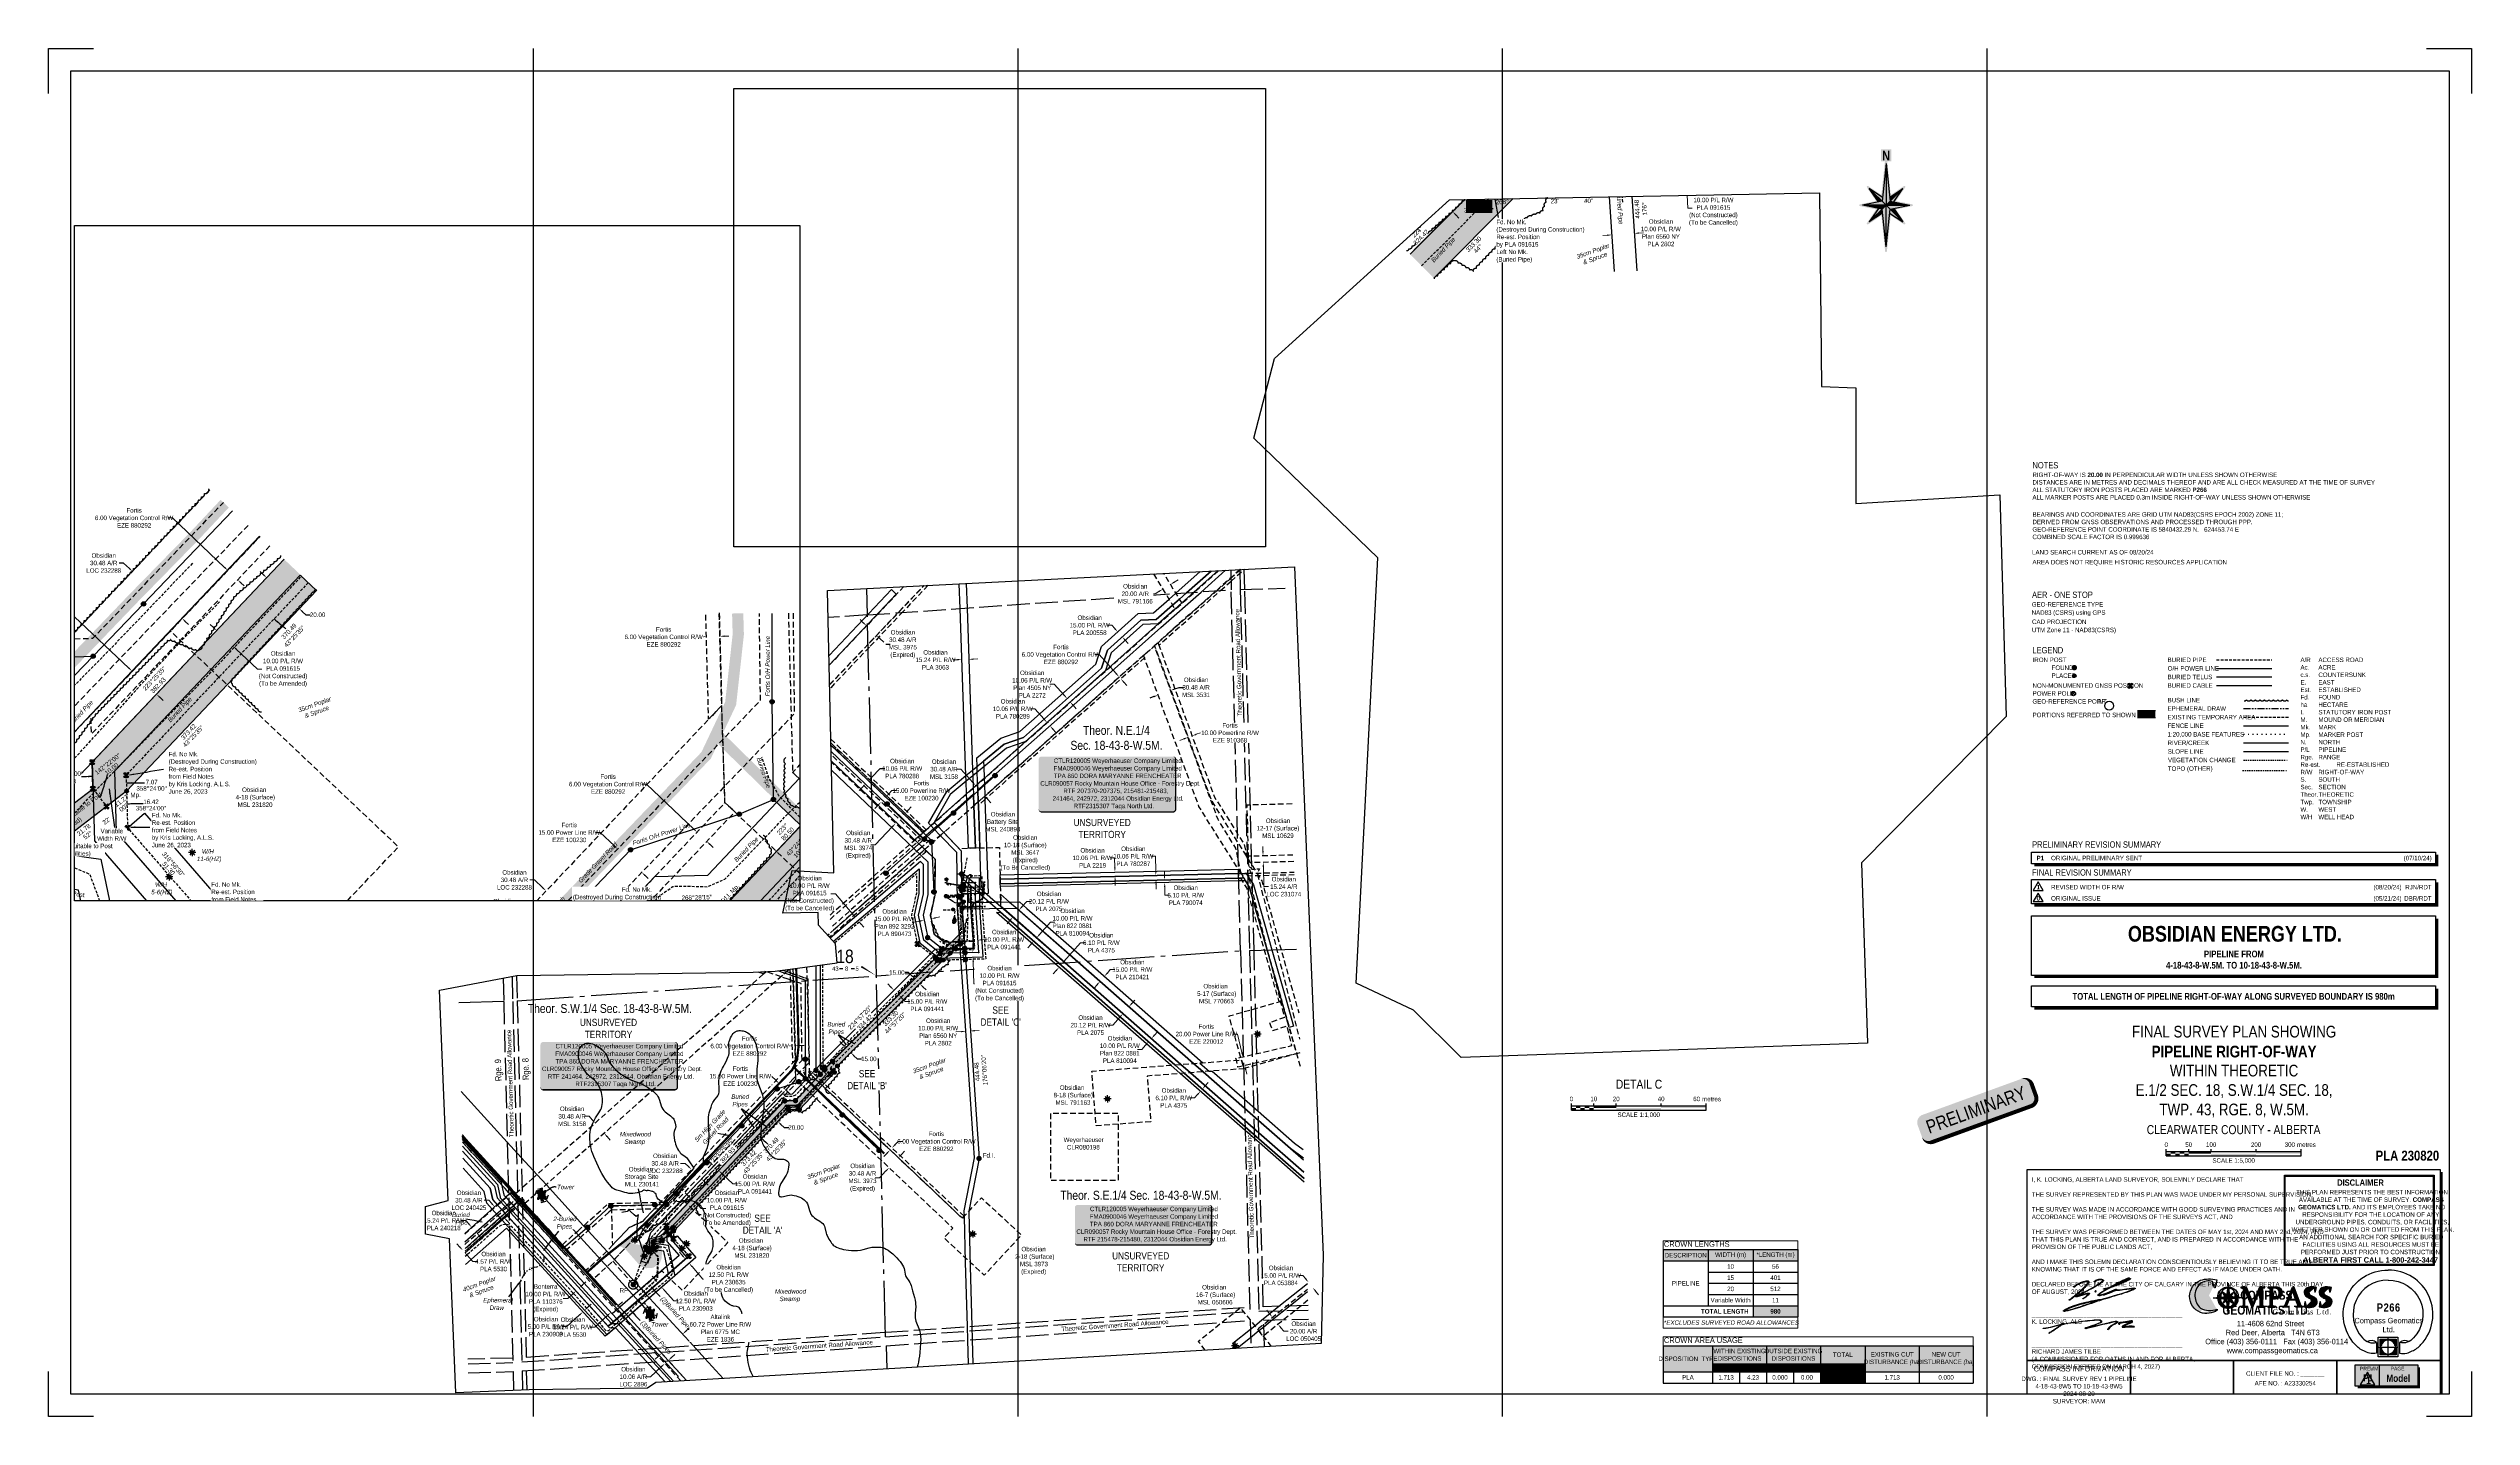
# Paper-space layout '1 of 1' of a CAD drawing. Extents: x -5380 to 18, y -18 to 3030.
# The model-space entities are those that its viewports show. They can reach past a viewport. Long polylines and large blocks are cut down to what shows.
import ezdxf
from ezdxf.enums import TextEntityAlignment as Align

# ---------------------------------------------------------------- set-up
doc = ezdxf.new("R2010")
doc.units = 0
doc.header["$LTSCALE"] = 5
doc.header["$PDSIZE"] = 0.5
for name, pattern in [('0', [1, 1, 0]), ('foc-ACCESSROAD', [3.75, 2.5, -1.25]), ('foc-FLOWLINE', [3.75, 2.5, -1.25]), ('foc-QUARTERLINE', [33, 25, -3, 2, -3]), ('foc-TIELINE', [1.875, 1.25, -0.625]), ('foc-TOPO', [1, 0.2, -0.8]), ('foc-TOPO-ephemeral', [6.25, 3.125, -0.625, 0.625, -0.625, 0.625, -0.625]), ('foc-TRAV', [1.875, 1.25, -0.625]), ('foc-UNSURVEYED', [12.5, 10, -2.5]), ('foc-WHEELTRACKS', [2, 0.4, -1.6]), ('HIDDEN2', [1.875, 1.25, -0.625]), ('POWERLINE5', [7.8, 2.4, -0.6, 0.6, -0.6, 0.6, -0.6, 2.4]), ('UG_PIPE', [1.875, 1.25, -0.625])]:
    doc.linetypes.add(name, pattern=pattern)
doc.layers.get('Defpoints').update_dxf_attribs({"color": 9})
for name, color, linetype in [('10', 1, 'Continuous'), ('35', 37, 'Continuous'), ('9', 3, 'Continuous'), ('AS-CABLE', 224, 'foc-CABLE'), ('AS-FENCE', 48, 'foc-FENCE'), ('AS-PIPE-AG', 44, 'Continuous'), ('AS-PIPE-UG', 44, 'UG_PIPE'), ('AS-PIPE-UG-T', 44, 'Continuous'), ('AS-POWER', 104, 'foc-POWER'), ('AS-POWER-EXISTING', 72, 'POWERLINE5'), ('AS-POWER-T', 104, 'Continuous'), ('AS-ROADS', 254, 'Continuous'), ('AS-SYMBOL', 7, 'Continuous'), ('AS-TELEPHONE', 224, 'foc-TEL'), ('AS-UNDERLAY-H', 141, 'Continuous'), ('AS-WILDLIFE', 131, 'Continuous'), ('C-AR', 13, 'foc-ACCESSROAD'), ('C-RW', 13, 'Continuous'), ('C-SYMBOL', 7, 'Continuous'), ('C-WS', 13, 'foc-ACCESSROAD'), ('C-WS-S', 13, 'Continuous'), ('CG-LOGO', 7, 'Continuous'), ('CG-LOGO-T', 7, 'Continuous'), ('CG-NORTH', 7, 'Continuous'), ('CG-NOTES', 7, 'Continuous'), ('CG-PRELIM', 7, 'Continuous'), ('CG-REVISION', 7, 'Continuous'), ('CG-SIGNATURES', 7, 'Continuous'), ('DETAIL-T', 7, 'Continuous'), ('F-EZE', 190, 'foc-FLOWLINE'), ('F-RW', 190, 'Continuous'), ('F-WS', 190, 'foc-ACCESSROAD'), ('L-3', 7, 'Continuous'), ('L-BD', 7, 'Continuous'), ('L-MON', 1, 'Continuous'), ('L-QSEC', 8, 'foc-QUARTERLINE'), ('L-ROAD-T', 7, 'Continuous'), ('L-SECLBL', 7, 'Continuous'), ('L-SECQ', 8, 'foc-QUARTERLINE'), ('L-TIE', 7, 'foc-TIELINE'), ('L-TRAV', 7, 'foc-TRAV'), ('L-UNS-T', 3, 'Continuous'), ('L-USEC', 7, 'foc-UNSURVEYED'), ('P-PROPOSED', 10, 'Continuous'), ('P-PROPOSED-H', 21, 'Continuous'), ('P-TEMP-H', 41, 'Continuous'), ('P-TRAV', 4, 'foc-TRAV'), ('P-TXT', 4, 'Continuous'), ('T-080', 7, 'Continuous'), ('T-BUSH', 110, '0'), ('T-BUSH-T', 110, 'Continuous'), ('T-DRAW', 143, 'foc-TOPO-ephemeral'), ('T-EXISTING TFA', 220, 'HIDDEN2'), ('T-GENERAL', 48, 'foc-TOPO'), ('T-SLOPE', 48, 'Continuous'), ('T-TIE', 201, 'foc-TIELINE'), ('T-VEGETATION-CHANGE', 104, 'foc-TOPO'), ('T-WATER', 160, 'Continuous'), ('T-WATER-P3', 160, 'foc-WHEELTRACKS'), ('T-WATER-T', 170, 'Continuous'), ('WETLAND', 143, 'Continuous'), ('WETLAND-T', 146, 'Continuous')]:
    doc.layers.add(name, color=color, linetype=linetype)
for name, color, linetype, lineweight in [('AS-GENERAL', 48, 'Continuous', 18), ('C-AR-T', 13, 'Continuous', 9), ('C-RW-T', 13, 'Continuous', 9), ('C-WS-T', 13, 'Continuous', 9), ('F-EZE-T', 190, 'Continuous', 9), ('F-RW-T', 190, 'Continuous', 9), ('F-WS-T', 190, 'Continuous', 9), ('T-TEXT', 48, 'Continuous', 18)]:
    doc.layers.add(name, color=color, linetype=linetype, lineweight=lineweight)
doc.styles.add('100L', font='ARIALN.TTF', dxfattribs={"height": 11})
doc.styles.add('175L', font='ARIALN.TTF', dxfattribs={"height": 20})
doc.styles.add('240', font='ARIALN.TTF', dxfattribs={"height": 30})
doc.styles.add('80', font='ARIALN.TTF', dxfattribs={"height": 10})
doc.styles.add('80CG', font='ARIALN.TTF', dxfattribs={"height": 10})
doc.styles.add('80L', font='ARIALN.TTF', dxfattribs={"height": 10})
doc.styles.add('BOLD', font='ARIALNB.TTF')
doc.styles.add('foc-LtypeFont', font='ARIALN.TTF', dxfattribs={"height": 7.35})
doc.styles.add('SIMPLEX', font='ARIALN.TTF')
doc.linetypes.add('foc-CABLE', pattern='A,2,-1,["C",foc-LtypeFont,S=0.2,R=0,X=-0.625,Y=-0.75],-1.24,8', length=12.24)
doc.linetypes.add('foc-FENCE', pattern='A,10,-1,["X",foc-LtypeFont,S=0.2,R=0,X=-0.625,Y=-0.75],-1.24', length=12.24)
doc.linetypes.add('foc-POWER', pattern='A,6,-1,["P",foc-LtypeFont,S=0.2,R=0,X=-0.625,Y=-0.75],-1.24,4', length=12.24)
doc.linetypes.add('foc-TEL', pattern='A,2,-1,["T",foc-LtypeFont,S=0.2,R=0,X=-0.425,Y=-0.75],-1.24,8', length=12.24)
doc.dimstyles.new('Compass 5 000', dxfattribs={"dimscale": 5, "dimtxt": 9, "dimasz": 2, "dimexe": 0.2, "dimexo": 0.0625, "dimgap": 0.5, "dimtad": 0, "dimtih": 1, "dimtoh": 1, "dimzin": 0, "dimdsep": 46, "dimtxsty": '80CG', "dimcen": 0.1, "dimse1": 1, "dimse2": 1, "dimclrd": 256, "dimclrt": 256, "dimaunit": 1, "dimadec": 4, "dimazin": 0, "dimtfac": 0.06, "dimtofl": 0, "dimtmove": 0, "dimatfit": 1, "dimfxl": 0.2, "dimtolj": 1, "dimtzin": 0, "dimlwd": -1, "dimarcsym": 0})

# ---------------------------------------------------------------- blocks, each defined once
blk = doc.blocks.new('NORTH')
h = blk.add_hatch(color=141)
h.dxf.hatch_style = 1
edge = h.paths.add_edge_path()
edge.add_line((-2.5, 97.8), (-11.3, 97.8))
edge.add_line((-11.3, 97.8), (-11.3, 124.5))
edge.add_line((-11.3, 124.5), (11.4, 124.5))
edge.add_line((11.4, 124.5), (11.4, 97.8))
edge.add_line((11.4, 97.8), (2.5, 97.8))
edge.add_line((2.5, 97.8), (10.4, 22.8))
edge.add_line((10.4, 22.8), (39.9, 42.7))
edge.add_arc((41, 41), 2, -34, 124, ccw=False)
edge.add_line((42.7, 39.9), (22, 9.2))
edge.add_line((22, 9.2), (58.3, 2))
edge.add_arc((57.9, 0), 2, -78.6499, 78.6499, ccw=False)
edge.add_line((58.3, -2), (22, -9.2))
edge.add_line((22, -9.2), (42.7, -39.9))
edge.add_arc((41, -41), 2, -124, 34, ccw=False)
edge.add_line((39.9, -42.7), (10.4, -22.8))
edge.add_line((10.4, -22.8), (2, -102.6))
edge.add_arc((0, -102.4), 2, 186, 354, ccw=False)
edge.add_line((-2, -102.6), (-10.4, -22.8))
edge.add_line((-10.4, -22.8), (-39.9, -42.7))
edge.add_arc((-41, -41), 2, 146, 304, ccw=False)
edge.add_line((-42.7, -39.9), (-22, -9.2))
edge.add_line((-22, -9.2), (-58.3, -2))
edge.add_arc((-57.9, 0), 2, 101.3501, 258.6499, ccw=False)
edge.add_line((-58.3, 2), (-22, 9.2))
edge.add_line((-22, 9.2), (-42.7, 39.9))
edge.add_arc((-41, 41), 2, 56, 214, ccw=False)
edge.add_line((-39.9, 42.7), (-10.4, 22.8))
edge.add_line((-10.4, 22.8), (-2.5, 97.8))
at = {"linetype": 'Continuous'}
for points in [[(0, 92.8), (-8.8, 8.8), (0, 0)], [(0, 0), (-52.8, 0), (-8.8, -8.8)], [(-37.3, 37.3), (-17, 7.2), (-8.8, 8.8)], [(8.8, 8.8), (0, 0), (52.8, 0)], [(8.8, -8.8), (0, 0), (0, -92.8)], [(37.3, 37.3), (7.9, 17.5), (8.8, 8.8)], [(-7.9, -17.5), (-8.8, -8.8), (-37.3, -37.3)], [(17, -7.2), (8.8, -8.8), (37.3, -37.3)]]:
    blk.add_hatch(color=14, dxfattribs=at).paths.add_polyline_path(points)
at = {"color": 14, "linetype": 'Continuous'}
for p, q in [((0, 92.8), (-8.8, 8.8)), ((0, 92.8), (0, 0)), ((0, 92.8), (8.8, 8.8)), ((-8.8, 8.8), (-52.8, 0)), ((0, 0), (-52.8, 0)), ((0, 0), (-37.3, 37.3)), ((-17, 7.2), (-37.3, 37.3)), ((-7.9, 17.5), (-37.3, 37.3)), ((0, 0), (-37.3, -37.3)), ((0, 0), (37.3, 37.3)), ((0, 0), (37.3, -37.3)), ((0, -92.8), (0, 0)), ((0, 0), (52.8, 0)), ((7.9, 17.5), (37.3, 37.3)), ((8.8, 8.8), (52.8, 0)), ((17, 7.2), (37.3, 37.3)), ((-8.8, -8.8), (-52.8, 0)), ((-17, -7.2), (-37.3, -37.3)), ((-7.9, -17.5), (-37.3, -37.3)), ((0, -92.8), (-8.8, -8.8)), ((0, -92.8), (8.8, -8.8)), ((7.9, -17.5), (37.3, -37.3)), ((8.8, -8.8), (52.8, 0)), ((16.9, -7), (17, -7.2)), ((17, -7.2), (37.3, -37.3))]:
    blk.add_line(p, q, dxfattribs=at)
at = {"color": 14, "style": 'BOLD'}
blk.add_text('N', height=21.1, dxfattribs=at).set_placement((0, 110.6), align=Align.MIDDLE_CENTER)
blk = doc.blocks.new('*U755')
for p, q in [((-5297.5, 2948), (-5297.5, 2948)), ((100, 2948), (100, 2948)), ((-5297.5, -100), (-5297.5, -100)), ((100, -100), (100, -100))]:
    blk.add_line(p, q)
at = {"color": 2}
for p, q in [((-5247.5, -50), (-5247.5, 2898)), ((-5247.5, 2898), (50, 2898)), ((50, 2898), (50, -50)), ((50, -50), (-5247.5, -50))]:
    blk.add_line(p, q, dxfattribs=at)
at = {"layer": 'Defpoints', "ltscale": 5}
for p, q in [((-5297.5, 2948), (-5197.5, 2948)), ((-5297.5, 2848), (-5297.5, 2948)), ((-979.5, 2948), (-979.5, -100)), ((0, 2948), (100, 2948)), ((100, 2948), (100, 2848)), ((-5297.5, -100), (-5297.5, 0)), ((100, 0), (100, -100)), ((-5197.5, -100), (-5297.5, -100)), ((100, -100), (0, -100))]:
    blk.add_line(p, q, dxfattribs=at)
for points in [[(-4218, 2948), (-4218, -100)], [(-3138.5, 2948), (-3138.5, -100)], [(-2059, 2948), (-2059, -100)]]:
    blk.add_lwpolyline(points, dxfattribs=at)
blk = doc.blocks.new('*U727')
h = blk.add_hatch(color=50)
edge = h.paths.add_edge_path()
edge.add_line((-39, -11.5), (39, -11.5))
edge.add_arc((39, -5.5), 6, 270, 360)
edge.add_line((45, -5.5), (45, 4))
edge.add_arc((39, 4), 6, 0, 90)
edge.add_line((39, 10), (-39, 10))
edge.add_arc((-39, 4), 6, 90, 180)
edge.add_line((-45, 4), (-45, -5.5))
edge.add_arc((-39, -5.5), 6, 180, 270)
at = {"flags": 128}
blk.add_lwpolyline([(-39, -11.5, 3, 3, 0), (39, -11.5, 3, 3, 0.414214), (45, -5.5, 3, 3, 0), (45, 4, 3, 0, 0.414214), (39, 10, 0, 0, 0), (-39, 10, 0, 0, 0.414214), (-45, 4, 0, 0, 0), (-45, -5.5, 0, 3, 0.414214)], format="xyseb", close=True, dxfattribs=at)
at = {"style": '80'}
blk.add_attdef('ENTER_TEXT_001', (-26.8, -4.9), '', height=10, dxfattribs=at)
blk = doc.blocks.new('*U99')
at = {"layer": 'CG-NOTES'}
for p, q in [((899.9, -53.9), (0, -53.9)), ((899.9, -22.4), (899.9, -53.9))]:
    blk.add_line(p, q, dxfattribs=at)
at = {"layer": 'CG-NOTES', "color": 5, "flags": 128}
blk.add_lwpolyline([(899.9, -53.9), (0, -53.9), (0, -22.4), (0, 0), (899.9, 0), (899.9, -22.4)], close=True, dxfattribs=at)
at = {"layer": 'CG-NOTES', "const_width": 6, "flags": 128}
blk.add_lwpolyline([(902.9, -6), (902.9, -56.9), (6, -56.9)], dxfattribs=at)
blk = doc.blocks.new('*U789')
at = {"layer": 'CG-NOTES', "flags": 128}
for points in [[(14.8, 23.7), (3.7, 4.5), (25.8, 4.5)], [(14.8, -1.3), (3.7, -20.5), (25.8, -20.5)]]:
    blk.add_lwpolyline(points, close=True, dxfattribs=at)
at = {"layer": 'CG-NOTES'}
blk.add_blockref('*U99', (0, 28.5), dxfattribs=at)
at = {"layer": 'CG-NOTES', "color": 14, "style": 'BOLD'}
for s, p in [('1', (11.1, 6.7)), ('0', (11.1, -18.3))]:
    blk.add_text(s, height=10, dxfattribs=at).set_placement(p)
at = {"layer": 'CG-NOTES', "insert": (1.3, 51.5), "char_height": 14, "attachment_point": 1, "style": '80L'}
blk.add_mtext_dynamic_manual_height_columns('{\\C14;FINAL REVISION SUMMARY}', width=212.976, gutter_width=45, heights=[0], dxfattribs=at)
at = {"layer": 'CG-NOTES', "char_height": 10, "width": 110.834, "attachment_point": 3, "style": '80'}
for s, insert in [('(08/20/24)', (824.1, 16.7)), ('RJN/RDT', (891, 16.7)), ('(05/21/24)', (824.1, -8.3)), ('DBR/RDT', (891, -8.3))]:
    blk.add_mtext(s, dxfattribs=dict(at, insert=insert))
at = {"layer": 'CG-NOTES', "style": '80'}
for tag, p in [('SUMMARY1', (43.3, 6.7)), ('SUMMARY', (43.3, -18.3))]:
    blk.add_attdef(tag, p, '', height=10, dxfattribs=at)
blk = doc.blocks.new('*U96')
at = {"layer": 'CG-NOTES'}
for p, q in [((899.9, -26.1), (0, -26.1)), ((899.9, -22.4), (899.9, -26.1))]:
    blk.add_line(p, q, dxfattribs=at)
at = {"layer": 'CG-NOTES', "color": 5, "flags": 128}
blk.add_lwpolyline([(899.9, -26.1), (0, -26.1), (0, -22.4), (0, 0), (899.9, 0), (899.9, -22.4)], close=True, dxfattribs=at)
at = {"layer": 'CG-NOTES', "const_width": 6, "flags": 128}
blk.add_lwpolyline([(902.9, -6), (902.9, -29.1), (6, -29.1)], dxfattribs=at)
blk = doc.blocks.new('*U621')
at = {"layer": 'CG-PRELIM'}
blk.add_blockref('*U96', (0, 0), dxfattribs=at)
at = {"layer": 'CG-PRELIM', "color": 14, "style": 'BOLD'}
blk.add_text('P1', height=10, dxfattribs=at).set_placement((11.1, -18.3))
at = {"layer": 'CG-PRELIM', "insert": (1.3, 23.8), "char_height": 14, "attachment_point": 1, "style": '80L'}
blk.add_mtext_dynamic_manual_height_columns('{\\C14;PRELIMINARY REVISION SUMMARY}', width=276.234, gutter_width=45, heights=[0], dxfattribs=at)
at = {"layer": 'CG-PRELIM', "style": '80'}
blk.add_attdef('SUMMARY1', (43.3, -18.3), '', height=10, dxfattribs=at)
blk.add_attdef('P1DATE', text='', height=10, dxfattribs=at).set_placement((891.2, -18.3), align=Align.RIGHT)
blk = doc.blocks.new('*U619')
at = {"layer": 'CG-NOTES', "style": '80L'}
blk.add_text('CAD PROJECTION', height=10, dxfattribs=at).set_placement((0, 0), align=Align.TOP_LEFT)
blk.add_text('UTM Zone 11 - NAD83(CSRS)', height=10, dxfattribs=at).set_placement((-0.3, -28.2))
blk = doc.blocks.new('*U620')
at = {"layer": 'CG-NOTES', "color": 14, "style": '80L'}
blk.add_text('AER - ONE STOP', height=14, dxfattribs=at).set_placement((0, 0))
at = {"layer": 'CG-NOTES', "style": '80L'}
for s, p in [('GEO-REFERENCE TYPE', (-0.6, -19.5)), ('NAD83 (CSRS) using GPS', (-0.9, -37.7))]:
    blk.add_text(s, height=10, dxfattribs=at).set_placement(p)
blk = doc.blocks.new('*T760')
at = {"layer": 'CG-NOTES', "color": 0, "linetype": 'ByBlock', "lineweight": -2, "transparency": 16777216}
for p, q in [((0, -20), (690, -20)), ((0, -20), (0, -78)), ((110, -20), (110, -78)), ((230, -20), (230, -78)), ((350, -20), (350, -78)), ((450, -20), (450, -78)), ((570, -20), (570, -78)), ((690, -20), (690, -78)), ((0, -78), (690, -78)), ((110, -60), (450, -60)), ((170, -60), (170, -78)), ((290, -60), (290, -78)), ((400, -60), (400, -78))]:
    blk.add_line(p, q, dxfattribs=at)
at = {"layer": 'CG-NOTES', "color": 254, "transparency": 16777216}
for points in [[(0, -20), (0, -78), (110, -20), (110, -78)], [(110, -20), (110, -60), (230, -20), (230, -60)], [(230, -20), (230, -60), (350, -20), (350, -60)], [(350, -20), (350, -60), (450, -20), (450, -60)], [(450, -20), (450, -78), (570, -20), (570, -78)], [(570, -20), (570, -78), (690, -20), (690, -78)], [(110, -60), (110, -78), (170, -60), (170, -78)], [(170, -60), (170, -78), (230, -60), (230, -78)], [(230, -60), (230, -78), (290, -60), (290, -78)], [(290, -60), (290, -78), (350, -60), (350, -78)], [(350, -60), (350, -78), (400, -60), (400, -78)], [(400, -60), (400, -78), (450, -60), (450, -78)]]:
    blk.add_solid(points, dxfattribs=at)
at = {"layer": 'Defpoints', "color": 8, "linetype": 'ByBlock', "lineweight": 0, "transparency": 16777216}
for p, q in [((0, 0), (690, 0)), ((0, 0), (0, -20)), ((690, 0), (690, -20))]:
    blk.add_line(p, q, dxfattribs=at)
at = {"layer": 'CG-NOTES', "color": 1, "transparency": 16777216, "char_height": 10, "attachment_point": 5, "style": '80'}
for s, insert, width in [('DISPOSITION  TYPE', (55, -49), 107), ('WITHIN EXISTING DISPOSITIONS', (170, -40), 117), ('OUTSIDE EXISTING DISPOSITIONS', (290, -40), 117), ('TOTAL', (400, -40), 97), ('EXISTING CUT DISTURBANCE {\\fArial Narrow|b0|i1|c0|p34;(ha)}', (510, -49), 117), ('NEW CUT DISTURBANCE {\\fArial Narrow|b0|i1|c0|p34;(ha)}', (630, -49), 117), ('ha', (140, -69), 57), ('Ac.', (200, -69), 57), ('ha', (260, -69), 57), ('Ac.', (320, -69), 57), ('ha', (375, -69), 47), ('Ac.', (425, -69), 47)]:
    blk.add_mtext(s, dxfattribs=dict(at, insert=insert, width=width))
at = {"layer": 'CG-NOTES', "color": 14, "transparency": 16777216, "insert": (1.5, -1.5), "char_height": 12, "width": 687, "attachment_point": 1, "style": '80'}
blk.add_mtext('CROWN AREA USAGE', dxfattribs=at)
blk = doc.blocks.new('*U378')
at = {"color": 0}
for p, q in [((-150, 0), (-150, 15)), ((-150, 10), (150.2, 10)), ((-150, 0), (150.2, 0)), ((-100, 10), (-100, 15)), ((-50, 10), (-50, 15)), ((50, 10), (50, 15)), ((150.2, 0), (150.2, 15))]:
    blk.add_line(p, q, dxfattribs=at)
for points in [[(-150, 5), (-140, 5), (-150, 0), (-140, 0)], [(-140, 10), (-130, 10), (-140, 5), (-130, 5)], [(-130, 5), (-120, 5), (-130, 0), (-120, 0)], [(-120, 10), (-110, 10), (-120, 5), (-110, 5)], [(-110, 5), (-100, 5), (-110, 0), (-100, 0)], [(-100, 10), (-50, 10), (-100, 5), (-50, 5)], [(-50, 5), (50, 5), (-50, 0), (50, 0)], [(50, 10), (150.2, 10), (50, 5), (150.2, 5)]]:
    blk.add_solid(points, dxfattribs=at)
at = {"color": 0, "style": '80'}
blk.add_text('metres', height=10, dxfattribs=at).set_placement((162.2, 20), align=Align.CENTER)
at = {"color": 0, "char_height": 10, "style": '80'}
for s, insert, attachment_point in [('0', (-150, 30.2), 2), ('10', (-100, 30.2), 2), ('20', (-50, 30.2), 2), ('40', (50, 30.2), 2), ('60', (136.7, 30.2), 3), ('SCALE 1:1,000', (0.1, -5), 2)]:
    blk.add_mtext(s, dxfattribs=dict(at, insert=insert, attachment_point=attachment_point))
blk = doc.blocks.new('*U384')
at = {"layer": 'CG-NOTES'}
for p, q in [((899.9, -46.9), (0, -46.9)), ((899.9, -22.4), (899.9, -46.9))]:
    blk.add_line(p, q, dxfattribs=at)
at = {"layer": 'CG-NOTES', "color": 5, "flags": 128}
blk.add_lwpolyline([(899.9, -46.9), (0, -46.9), (0, -22.4), (0, 0), (899.9, 0), (899.9, -22.4)], close=True, dxfattribs=at)
at = {"layer": 'CG-NOTES', "const_width": 6, "flags": 128}
blk.add_lwpolyline([(902.9, -6), (902.9, -49.9), (6, -49.9)], dxfattribs=at)
blk = doc.blocks.new('*U383')
at = {"layer": 'CG-NOTES'}
for p, q in [((899.9, -22.4), (899.9, -132.4)), ((899.9, -132.4), (0, -132.4))]:
    blk.add_line(p, q, dxfattribs=at)
at = {"layer": 'CG-NOTES', "color": 5, "flags": 128}
blk.add_lwpolyline([(899.9, -132.4), (0, -132.4), (0, -22.4), (0, 0), (899.9, 0), (899.9, -22.4)], close=True, dxfattribs=at)
at = {"layer": 'CG-NOTES', "const_width": 6, "flags": 128}
blk.add_lwpolyline([(902.9, -6), (902.9, -135.4), (6, -135.4)], dxfattribs=at)
blk = doc.blocks.new('rev')
at = {"layer": 'AS-UNDERLAY-H'}
h = blk.add_hatch(color=256, dxfattribs=at)
h.dxf.hatch_style = 1
h.paths.add_polyline_path([(-71.5, -23.2), (-71.5, 24.2), (67.8, 24.2), (67.8, -23.2)])
blk.add_line((-18.5, 24.2), (-18.5, -23.2))
at = {"color": 5, "flags": 128}
blk.add_lwpolyline([(-44.4, 8.2), (-60.9, -20.4), (-27.8, -20.4)], close=True, dxfattribs=at)
at = {"layer": 'CG-NOTES', "flags": 128}
blk.add_lwpolyline([(-71.5, -23.2), (-71.5, 24.2), (67.8, 24.2), (67.8, -23.2)], close=True, dxfattribs=at)
at = {"layer": 'CG-NOTES', "const_width": 5, "flags": 128}
blk.add_lwpolyline([(70.3, 19.2), (70.3, -25.7), (-66.5, -25.7)], dxfattribs=at)
at = {"attachment_point": 1}
for s, width, insert, char_height, style in [('\\pi4.196;REV.', 28.288, (-57.7, 20.1), 8, '80L'), ('\\pi3.528;PAGE', 31.329, (4, 20.2), 8, '80L'), ('\\pi6.7268;{\\fArial Narrow|b1|i0|c0|p34;\\C14;1}', 19.216, (-53.9, -2), 16, '80')]:
    blk.add_mtext_dynamic_manual_height_columns(s, width=width, gutter_width=45, heights=[0], dxfattribs=dict(at, insert=insert, char_height=char_height, style=style))
at = {"layer": 'CG-NOTES', "linetype": 'Continuous', "insert": (24.1, -5.5), "char_height": 16, "attachment_point": 5, "style": '80CG'}
blk.add_mtext('{\\fArial Narrow|b1|i0|c0|p34;\\C14;Model}', dxfattribs=at)
blk = doc.blocks.new('PLIA')
at = {"color": 255, "const_width": 1}
blk.add_lwpolyline([(-0.5, 0, 1), (0.5, 0, 1)], format="xyb", close=True, dxfattribs=at)
blk = doc.blocks.new('PLIAA')
blk.add_blockref('PLIA', (0, 0))
blk = doc.blocks.new('PLIB')
at = {"color": 1}
blk.add_circle((0, 0), 0.8, dxfattribs=at)
blk = doc.blocks.new('PLIBB')
blk.add_blockref('PLIB', (0, 0))
blk = doc.blocks.new('PLICC')
for name in ['PLIAA', 'PLIBB']:
    blk.add_blockref(name, (0, 0))
blk = doc.blocks.new('PLI')
blk.add_blockref('PLICC', (0, 0))
blk = doc.blocks.new('fdia')
at = {"color": 255, "const_width": 1}
blk.add_lwpolyline([(-0.5, 0, 1), (0.5, 0, 1)], format="xyb", close=True, dxfattribs=at)
blk = doc.blocks.new('Fdiaa')
blk.add_blockref('fdia', (0, 0))
blk = doc.blocks.new('fdib')
at = {"color": 1, "const_width": 1.6}
blk.add_lwpolyline([(-0.4, 0, 1), (0.4, 0, 1)], format="xyb", close=True, dxfattribs=at)
at = {"color": 1}
blk.add_circle((0, 0), 0.8, dxfattribs=at)
blk = doc.blocks.new('Fdibb')
blk.add_blockref('fdib', (0, 0))
blk = doc.blocks.new('fdicc')
for name in ['Fdibb', 'Fdiaa']:
    blk.add_blockref(name, (0, 0))
blk = doc.blocks.new('FDI')
blk.add_blockref('fdicc', (0, 0))
blk = doc.blocks.new('SP2')
at = {"layer": 'AS-POWER'}
for p, q in [((0.7, -0.7), (-0.7, 0.7)), ((-0.7, -0.7), (0.7, 0.7))]:
    blk.add_line(p, q, dxfattribs=at)
blk.add_circle((0, 0), 0.96, dxfattribs=at)
blk = doc.blocks.new('disclaimer')
at = {"layer": 'CG-NOTES'}
for points in [[(-166.1, 97.3), (167.4, 97.3), (167.4, -104), (-166.1, -104)], [(-164.1, 95.3), (165.4, 95.3), (165.4, -102), (-164.1, -102)]]:
    blk.add_lwpolyline(points, close=True, dxfattribs=at)
at = {"layer": 'CG-NOTES', "insert": (-156.7, 87.9), "char_height": 9, "attachment_point": 1, "style": '80L'}
blk.add_mtext_dynamic_manual_height_columns('\\pi108.32;{\\fArial Narrow|b1|i0|c0|p34;\\H1.5556x;\\C14;DISCLAIMER\\fArial Narrow|b0|i0|c0|p34;\\H0.35715x;\\C256; \\P\\pi16.902;\\H2x;\\C0;THIS PLAN REPRESENTS THE BEST INFORMATION \\P\\pi22.905;AVAILABLE AT THE TIME OF SURVEY. \\fArial Narrow|b1|i0|c0|p34;COMPASS \\P\\pi21.244;GEOMATICS LTD.\\fArial Narrow|b0|i0|c0|p34; AND ITS EMPLOYEES TAKE NO \\P\\pi30.433;RESPONSIBILITY FOR THE LOCATION OF ANY \\P\\pi15.637;UNDERGROUND PIPES, CONDUITS, OR FACILITIES, \\P\\pi6.6803;WHETHER SHOWN ON OR OMITTED FROM THIS PLAN. \\P\\pi23.605;AN ADDITIONAL SEARCH FOR SPECIFIC BURIED \\P\\pi31.378;FACILITIES USING ALL RESOURCES MUST BE \\P\\pi27.411;PERFORMED JUST PRIOR TO CONSTRUCTION.\\fBook Antiqua|b0|i0|c0|p18;\\H0.50001x;\\P\\pi32.236;\\fArial Narrow|b1|i0|c0|p34;\\H2.4x;ALBERTA FIRST CALL 1-800-242-3447}', width=315.162, gutter_width=45, heights=[0], dxfattribs=at)
blk = doc.blocks.new('PRELIM_PAGE')
h = blk.add_hatch(color=141)
h.dxf.hatch_style = 1
h.paths.add_polyline_path([(-71.5, -23.2), (-71.5, 24.2), (67.8, 24.2), (67.8, -23.2)])
blk.add_line((-18.5, 24.2), (-18.5, -23.2))
at = {"layer": 'CG-NOTES', "flags": 128}
blk.add_lwpolyline([(-71.5, -23.2), (-71.5, 24.2), (67.8, 24.2), (67.8, -23.2)], close=True, dxfattribs=at)
at = {"layer": 'CG-NOTES', "const_width": 5, "flags": 128}
blk.add_lwpolyline([(70.3, 19.2), (70.3, -25.7), (-66.5, -25.7)], dxfattribs=at)
at = {"attachment_point": 1}
for s, width, insert, char_height, style in [('\\pi-2.2187;PRELIM', 28.288, (-58.8, 20.1), 8, '80L'), ('\\pi11.724;{\\fArial Narrow|b1|i0|c0|p34;\\C14;P1}', 41.555, (-65.7, 3.6), 16, '80'), ('\\pi3.528;PAGE', 31.329, (4, 20.2), 8, '80L')]:
    blk.add_mtext_dynamic_manual_height_columns(s, width=width, gutter_width=45, heights=[0], dxfattribs=dict(at, insert=insert, char_height=char_height, style=style))
at = {"layer": 'CG-NOTES', "linetype": 'Continuous', "insert": (24.1, -5.5), "char_height": 16, "attachment_point": 5, "style": '80CG'}
blk.add_mtext('{\\fArial Narrow|b1|i0|c0|p34;\\C14;Model}', dxfattribs=at)
blk = doc.blocks.new('STAMP')
at = {"linetype": 'Continuous'}
h = blk.add_hatch(color=256, dxfattribs=at)
h.dxf.hatch_style = 1
h.paths.add_polyline_path([(-3.5, -57.3), (-3.5, -55.2), (-19.4, -55.2), (-19.4, -70.8), (-17, -70.8, -0.341095)])
h.paths.add_polyline_path([(14.1, -70.8), (16.5, -70.8), (16.5, -55.2), (0.5, -55.2), (0.5, -57.3, -0.341095)])
h.paths.add_polyline_path([(0.5, -88.4), (0.5, -90.4), (16.5, -90.4), (16.5, -74.8), (14.1, -74.8, -0.341095)])
h.paths.add_polyline_path([(-17, -74.8), (-19.4, -74.8), (-19.4, -90.4), (-3.5, -90.4), (-3.5, -88.4, -0.341095)])
for p, q in [((-1.5, -94.4), (-1.5, -51.2)), ((-23.4, -72.8), (20.5, -72.8)), ((-19.4, -70.8), (-17, -70.8)), ((-19.4, -74.8), (-17, -74.8)), ((-3.5, -57.3), (-3.5, -55.2)), ((-3.5, -90.4), (-3.5, -88.4)), ((0.5, -57.3), (0.5, -55.2)), ((0.5, -90.4), (0.5, -88.4)), ((14.1, -70.8), (16.5, -70.8)), ((14.1, -74.8), (16.5, -74.8))]:
    blk.add_line(p, q, dxfattribs=at)
at = {"linetype": 'Continuous', "flags": 128}
for points in [[(-1.5, 76.4, 0.665153), (-58.4, -52.5, 0.284669), (-27.2, -62.8), (-27.2, -86.2, -0.121434), (-43, -86.6, -0.034119), (-55.1, -81.5, -0.115846), (-74.8, -67.2, -0.661414), (-1.5, 98.4, 0.661414)], [(-1.5, 76.4, -0.665153), (55.5, -52.5, -0.284669), (24.2, -62.8), (24.2, -86.2, 0.121434), (40.1, -86.6, 0.034119), (52.2, -81.5, 0.115846), (71.9, -67.2, 0.661414), (-1.5, 98.4, -0.661414)]]:
    blk.add_lwpolyline(points, format="xyb", dxfattribs=at)
at = {"linetype": 'Continuous'}
blk.add_lwpolyline([(20.5, -94.4), (-23.4, -94.4), (-23.4, -51.2), (20.5, -51.2)], close=True, dxfattribs=at)
for points in [[(-19.4, -70.8), (-19.4, -55.2), (-3.5, -55.2)], [(-3.5, -90.4), (-19.4, -90.4), (-19.4, -74.8)], [(0.5, -55.2), (16.5, -55.2), (16.5, -70.8)], [(16.5, -74.8), (16.5, -90.4), (0.5, -90.4)]]:
    blk.add_lwpolyline(points, dxfattribs=at)
for centre, radius, start, end in [((-38.8, -76.5), 18, 49.7767, 119.1818), ((-1.5, -72.8), 15.7, 97.3315, 172.6685), ((-1.5, -72.8), 15.7, 187.3315, 262.6685), ((-1.5, -72.8), 15.7, 7.3315, 82.6685), ((-1.5, -72.8), 15.7, 277.3315, 352.6685), ((35.9, -76.5), 18, 60.8182, 130.2233)]:
    blk.add_arc(centre, radius, start, end, dxfattribs=at)
at = {"linetype": 'Continuous', "attachment_point": 5, "style": '80CG'}
for s, width, insert, char_height in [('{\\fArial Narrow|b1|i0|c0|p34;\\T1.1;P266}', 51.54, (0, 15.2), 18), ('Compass Geomatics\\PLtd.', 127.184, (0, -24), 12)]:
    blk.add_mtext_dynamic_manual_height_columns(s, width=width, gutter_width=45, heights=[0], dxfattribs=dict(at, insert=insert, char_height=char_height))
blk = doc.blocks.new('c_logo')
h = blk.add_hatch(color=256)
edge = h.paths.add_edge_path()
edge.add_arc((-141.8, -18.9), 63, 74.1661, 107.5113, ccw=False)
edge.add_line((-124.6, 41.7), (-127.8, 24.4))
edge.add_line((-127.8, 24.4), (-129.9, 24.3))
edge.add_line((-129.9, 24.3), (-133.7, 38))
edge.add_arc((-143.5, 10.5), 29.1, 70.3832, 129.1598)
edge.add_arc((-136.2, 6.6), 36.9, 134.0613, 228.3206)
edge.add_arc((-139.8, 16.8), 43.2, 241.0325, 291.7344)
edge.add_line((-123.8, -23.3), (-123.3, -25.7))
edge.add_arc((-147.3, 10.4), 43.4, 251.5179, 303.5841, ccw=False)
edge.add_arc((-146.1, 5.2), 38.8, 112.1026, 247.4698, ccw=False)
at = {"linetype": 'Continuous'}
for points in [[(-99.4, 1.7), (-132.4, 1.7), (-102.5, -1.4)], [(-112.7, 15), (-105.6, 4.5), (-102.5, 4.9)], [(-99.4, 34.7), (-102.5, 4.9), (-99.4, 1.7)], [(-96.3, 4.9), (-99.4, 1.7), (-66.4, 1.7)], [(-96.3, -1.4), (-99.4, 1.7), (-99.4, -31.3)], [(-86.1, 15), (-96.6, 7.9), (-96.3, 4.9)], [(-102.2, -4.5), (-102.5, -1.4), (-112.7, -11.6)], [(-93.2, -1.1), (-96.3, -1.4), (-86.1, -11.6)]]:
    blk.add_hatch(color=14, dxfattribs=at).paths.add_polyline_path(points)
h = blk.add_hatch(color=256)
edge = h.paths.add_edge_path()
edge.add_arc((-89, 1.8), 33.4, 166.6682, 175.6601, ccw=False)
edge.add_arc((-102.3, 5.6), 19.6, 121.6531, 168.6953, ccw=False)
edge.add_arc((-99.6, 0.9), 25, 95.0736, 121.1383, ccw=False)
edge.add_line((-101.8, 25.8), (-102.1, 23.3))
edge.add_arc((-99.9, 6.4), 17.1, 97.444, 127.0912)
edge.add_arc((-98.7, 8.4), 16.4, 134.7148, 171.0442)
edge.add_arc((-73.8, 3.2), 41.8, 169.3159, 177.5034)
edge.add_line((-115.5, 5), (-122.3, 4.3))
h = blk.add_hatch(color=256)
edge = h.paths.add_edge_path()
edge.add_arc((-99.1, 0.9), 25, 58.8617, 85.0803, ccw=False)
edge.add_arc((-96.4, 5.6), 19.6, 11.3047, 58.3469, ccw=False)
edge.add_arc((-109.7, 1.8), 33.4, 4.3278, 13.3318, ccw=False)
edge.add_line((-76.4, 4.3), (-83.2, 5))
edge.add_arc((-124.9, 3.2), 41.8, 2.487, 10.6841)
edge.add_arc((-100.1, 8.4), 16.4, 8.9558, 45.2852)
edge.add_arc((-98.8, 6.4), 17.1, 52.9088, 82.7833)
edge.add_line((-96.7, 23.3), (-97, 25.8))
h = blk.add_hatch(color=256)
edge = h.paths.add_edge_path()
edge.add_line((-48.6, 2.5), (-58.3, 25.6))
edge.add_line((-58.3, 25.6), (-70.6, 25.6))
edge.add_line((-70.6, 25.6), (-70.6, 24.2))
edge.add_line((-70.6, 24.2), (-66.8, 23))
edge.add_arc((-67.2, 21.6), 1.5, 0, 72.6157, ccw=False)
edge.add_line((-65.7, 21.6), (-65.7, 2.5))
edge.add_line((-65.7, 2.5), (-65.7, -14.9))
edge.add_arc((-67.2, -14.9), 1.5, -73.424, 0, ccw=False)
edge.add_line((-66.8, -16.3), (-70.5, -17.4))
edge.add_line((-70.5, -17.4), (-70.5, -18.9))
edge.add_line((-70.5, -18.9), (-57.6, -18.9))
edge.add_line((-57.6, -18.9), (-57.6, -17.5))
edge.add_line((-57.6, -17.5), (-61.1, -16.4))
edge.add_arc((-60.6, -15), 1.5, 180, 252.4646, ccw=False)
edge.add_line((-62.1, -15), (-62.1, 2.5))
edge.add_line((-62.1, 2.5), (-62.1, 18.4))
edge.add_line((-62.1, 18.4), (-46.4, -18.9))
edge.add_line((-46.4, -18.9), (-44.1, -18.9))
edge.add_line((-44.1, -18.9), (-35, 2.5))
edge.add_line((-35, 2.5), (-28.3, 18.3))
edge.add_line((-28.3, 18.3), (-28.3, 2.5))
edge.add_line((-28.3, 2.5), (-28.3, -15))
edge.add_arc((-29.8, -15), 1.5, -73.424, 0, ccw=False)
edge.add_line((-29.4, -16.4), (-32.7, -17.4))
edge.add_line((-32.7, -17.4), (-32.7, -18.9))
edge.add_line((-32.7, -18.9), (-17.3, -18.9))
edge.add_line((-17.3, -18.9), (-17.3, -17.5))
edge.add_line((-17.3, -17.5), (-21, -16.3))
edge.add_arc((-20.5, -14.9), 1.5, 180, 252.4646, ccw=False)
edge.add_line((-22, -14.9), (-22, 2.5))
edge.add_line((-22, 2.5), (-22, 21.7))
edge.add_arc((-20.5, 21.7), 1.5, 107.3843, 180, ccw=False)
edge.add_line((-21, 23.1), (-17.4, 24.2))
edge.add_line((-17.4, 24.2), (-17.4, 25.6))
edge.add_line((-17.4, 25.6), (-29.1, 25.6))
edge.add_line((-29.1, 25.6), (-38.8, 2.5))
edge.add_line((-38.8, 2.5), (-43.7, -9.1))
edge.add_line((-43.7, -9.1), (-48.6, 2.5))
h = blk.add_hatch(color=256)
h.paths.add_polyline_path([(7.6, 25.6), (-11.1, 25.6), (-11.1, 24.2), (-7.3, 23, -0.326805), (-6.3, 21.6), (-6.3, -14.9, -0.331803), (-7.4, -16.3), (-11.1, -17.4), (-11.1, -18.9), (5.3, -18.9), (5.3, -17.5), (1, -16.2, -0.327162), (0, -14.7), (0, 0, 0.135693), (12.6, 1, 0.518306), (18.8, 21.8, 0.201798)])
h.paths.add_polyline_path([(0, 22.9, -0.05909), (7.3, 22.8, -0.236459), (13.3, 18.7, -0.297964), (11.9, 5.1, -0.269959), (0.5, 2.5, -0.011455), (0, 2.6)], flags=16)
h = blk.add_hatch(color=256)
h.paths.add_polyline_path([(47.4, 26.1), (44.1, 25.8), (34.4, 2.5), (27.1, -15, -0.225541), (25.7, -16.2), (21.8, -17.4), (21.8, -18.9), (34.7, -18.9), (35.3, -18.9), (35.3, -17.5), (32.4, -16.6, -0.43446), (31.4, -14.6), (35.8, -3.6), (51.8, -3.6), (55.7, -14.5, -0.430441), (54.7, -16.5), (51.5, -17.4), (51.5, -18.9), (67.8, -18.9), (67.8, -17.5), (63.9, -16.3, -0.232291), (62.4, -14.9), (56.1, 2.5)])
h.paths.add_polyline_path([(44.1, 17.7), (49.6, 2.5), (50.9, -1.1), (36.8, -1.1), (38.2, 2.5)], flags=16)
h = blk.add_hatch(color=256)
edge = h.paths.add_edge_path()
edge.add_arc((103.3, 50.8), 54.1, 243.1997, 248.1345)
edge.add_arc((69.9, -30.2), 33.5, 55.7647, 66.7239, ccw=False)
edge.add_arc((84.5, -9), 7.7, -65.6478, 57.1428, ccw=False)
edge.add_arc((81.8, 0.7), 17.7, 248.3428, 289.4425, ccw=False)
edge.add_line((75.3, -15.8), (73.1, -6.7))
edge.add_line((73.1, -6.7), (71.7, -6.9))
edge.add_line((71.7, -6.9), (70.1, -17.8))
edge.add_arc((81.2, 14.2), 33.9, 250.8905, 281.4155)
edge.add_arc((84.6, -3.1), 16.2, 281.7683, 321.9948)
edge.add_arc((87.3, -7), 11.8, 328.8789, 398.35)
edge.add_arc((79.7, -17.6), 24.7, 46.7096, 54.4302)
edge.add_arc((79.7, -17.6), 24.7, 54.4302, 70.3091)
edge.add_arc((139.4, 119.6), 125, 243.6166, 245.7228, ccw=False)
edge.add_arc((89.5, 20.6), 14.2, 223.2297, 246.3738, ccw=False)
edge.add_arc((84.7, 16.1), 7.62, 121.2723, 223.353, ccw=False)
edge.add_arc((86.6, 7.5), 16.2, 69.6826, 111.1397, ccw=False)
edge.add_line((92.2, 22.7), (94.3, 14.7))
edge.add_line((94.3, 14.7), (95.6, 14.9))
edge.add_line((95.6, 14.9), (97.6, 24.9))
edge.add_arc((87.2, -14.4), 40.7, 75.2956, 91.6843)
edge.add_arc((86, 5.6), 20.7, 89.7518, 117.221)
edge.add_arc((80.5, 14.4), 10.4, 112.8657, 186.9967)
edge.add_arc((81.9, 14.2), 11.8, 185.0082, 240.0685)
edge.add_arc((103.3, 50.8), 54.1, 239.829, 243.1997)
h = blk.add_hatch(color=256)
edge = h.paths.add_edge_path()
edge.add_arc((136.5, 50.8), 54.1, 243.1997, 248.1345)
edge.add_arc((103.1, -30.2), 33.5, 55.7647, 66.7239, ccw=False)
edge.add_arc((117.7, -9), 7.7, -65.6478, 57.1428, ccw=False)
edge.add_arc((115, 0.7), 17.7, 248.3428, 289.4425, ccw=False)
edge.add_line((108.5, -15.8), (106.3, -6.7))
edge.add_line((106.3, -6.7), (104.8, -6.9))
edge.add_line((104.8, -6.9), (103.3, -17.8))
edge.add_arc((114.4, 14.2), 33.9, 250.8905, 281.4155)
edge.add_arc((117.8, -3.1), 16.2, 281.7683, 321.9948)
edge.add_arc((120.5, -7), 11.8, 328.8789, 398.35)
edge.add_arc((112.8, -17.6), 24.7, 46.7096, 54.4302)
edge.add_arc((112.8, -17.6), 24.7, 54.4302, 70.3091)
edge.add_arc((172.5, 119.6), 125, 243.6166, 245.7228, ccw=False)
edge.add_arc((122.7, 20.6), 14.2, 223.2297, 246.3738, ccw=False)
edge.add_arc((117.9, 16.1), 7.62, 121.2723, 223.353, ccw=False)
edge.add_arc((119.8, 7.5), 16.2, 69.6826, 111.1397, ccw=False)
edge.add_line((125.4, 22.7), (127.5, 14.7))
edge.add_line((127.5, 14.7), (128.8, 14.9))
edge.add_line((128.8, 14.9), (130.8, 24.9))
edge.add_arc((120.4, -14.4), 40.7, 75.2956, 91.6843)
edge.add_arc((119.2, 5.6), 20.7, 89.7518, 117.221)
edge.add_arc((113.7, 14.4), 10.4, 112.8657, 186.9967)
edge.add_arc((115.1, 14.2), 11.8, 185.0082, 240.0685)
edge.add_arc((136.5, 50.8), 54.1, 239.829, 243.1997)
h = blk.add_hatch(color=256)
edge = h.paths.add_edge_path()
edge.add_arc((-89, 3), 33.4, 186.7164, 193.3318)
edge.add_arc((-102.3, -0.8), 19.6, 191.3047, 238.3469)
edge.add_arc((-99.6, 3.9), 25, 238.8617, 264.5936)
edge.add_line((-102, -21), (-102.2, -18.5))
edge.add_arc((-99.9, -1.6), 17.1, 232.9088, 262.0641, ccw=False)
edge.add_arc((-98.7, -3.6), 16.4, 188.9558, 225.2852, ccw=False)
edge.add_arc((-73.8, 1.6), 41.8, 184.3813, 190.6841, ccw=False)
edge.add_line((-115.5, -1.6), (-122.2, -0.9))
h = blk.add_hatch(color=256)
edge = h.paths.add_edge_path()
edge.add_arc((-124.9, 1.6), 41.8, 349.3159, 355.6284, ccw=False)
edge.add_arc((-100.1, -3.6), 16.4, 314.7148, 351.0442, ccw=False)
edge.add_arc((-98.8, -1.6), 17.1, 277.7082, 307.0912, ccw=False)
edge.add_line((-96.5, -18.5), (-96.8, -21))
edge.add_arc((-99.1, 3.9), 25, 275.2524, 301.1383)
edge.add_arc((-96.4, -0.8), 19.6, 301.6531, 348.6953)
edge.add_arc((-109.7, 3), 33.4, 346.6682, 353.2958)
edge.add_line((-76.6, -0.9), (-83.3, -1.6))
at = {"color": 14, "linetype": 'Continuous'}
for p, q in [((-132.4, 1.7), (-102.5, 4.9)), ((-132.4, 1.7), (-102.5, -1.4)), ((-132.4, 1.7), (-99.4, 1.7)), ((-99.4, 1.7), (-112.7, 15)), ((-105.6, 4.5), (-112.7, 15)), ((-102.2, 7.9), (-112.7, 15)), ((-99.4, 1.7), (-112.7, -11.6)), ((-99.4, 34.7), (-102.5, 4.9)), ((-99.4, 34.7), (-99.4, 1.7)), ((-99.4, 34.7), (-96.3, 4.9)), ((-99.4, 1.7), (-86.1, 15)), ((-66.4, 1.7), (-99.4, 1.7)), ((-99.4, 1.7), (-86.1, -11.6)), ((-99.4, -31.3), (-99.4, 1.7)), ((-96.6, 7.9), (-86.1, 15)), ((-66.4, 1.7), (-96.3, 4.9)), ((-66.4, 1.7), (-96.3, -1.4)), ((-93.2, 4.5), (-86.1, 15)), ((-105.6, -1.1), (-112.7, -11.6)), ((-102.2, -4.5), (-112.7, -11.6)), ((-99.4, -31.3), (-102.5, -1.4)), ((-99.4, -31.3), (-96.3, -1.4)), ((-96.6, -4.5), (-86.1, -11.6)), ((-93.2, -1.1), (-86.1, -11.6))]:
    blk.add_line(p, q, dxfattribs=at)
at = {"flags": 128}
for points in [[(-160.8, 41.1, -0.146532), (-124.6, 41.7), (-127.8, 24.4), (-129.9, 24.3), (-133.7, 38, 0.262236), (-161.9, 33.1, 0.436158), (-160.8, -21, 0.22491), (-123.8, -23.3), (-123.3, -25.7, -0.231173), (-161, -30.7, -0.670499)], [(-122.3, 4.3, -0.039254), (-121.5, 9.5, -0.208192), (-112.6, 22.3, -0.114221), (-101.8, 25.8), (-102.1, 23.3, 0.130087), (-110.2, 20, 0.159858), (-114.8, 10.9, 0.03574), (-115.5, 5)], [(-97, 25.8, -0.114902), (-86.2, 22.3, -0.208192), (-77.2, 9.5, -0.039307), (-76.4, 4.3), (-83.2, 5, 0.035782), (-83.9, 10.9, 0.159858), (-88.5, 20, 0.131095), (-96.7, 23.3)], [(-48.6, 2.5), (-58.3, 25.6), (-70.6, 25.6), (-70.6, 24.2), (-66.8, 23, -0.327892), (-65.7, 21.6), (-65.7, 2.5), (-65.7, -14.9, -0.331803), (-66.8, -16.3), (-70.5, -17.4), (-70.5, -18.9), (-57.6, -18.9), (-57.6, -17.5), (-61.1, -16.4, -0.327162), (-62.1, -15), (-62.1, 2.5), (-62.1, 18.4), (-46.4, -18.9), (-44.1, -18.9), (-35, 2.5), (-28.3, 18.3), (-28.3, 2.5), (-28.3, -15, -0.331803), (-29.4, -16.4), (-32.7, -17.4), (-32.7, -18.9), (-17.3, -18.9), (-17.3, -17.5), (-21, -16.3, -0.327162), (-22, -14.9), (-22, 2.5), (-22, 21.7, -0.327892), (-21, 23.1), (-17.4, 24.2), (-17.4, 25.6), (-29.1, 25.6), (-38.8, 2.5), (-43.7, -9.1)], [(78.9, 2.5, 0.021535), (83.1, 0.5, -0.047855), (88.7, -2.5, -0.593701), (87.7, -16, -0.181278), (75.3, -15.8), (73.1, -6.7), (71.7, -6.9), (70.1, -17.8, 0.133984), (87.9, -19, 0.177346), (97.4, -13.1, 0.312763), (96.6, 0.4, 0.0337), (94, 2.5, 0.069396), (88, 5.6, -0.00919), (83.8, 7.6, -0.10133), (79.2, 10.9, -0.477408), (80.8, 22.6, -0.18289), (92.2, 22.7), (94.3, 14.7), (95.6, 14.9), (97.6, 24.9, 0.071631), (86.1, 26.3, 0.120434), (76.5, 24, 0.335231), (70.2, 13.1, 0.244978), (76.1, 4, 0.014709)], [(112.1, 2.5, 0.021535), (116.3, 0.5, -0.047855), (121.9, -2.5, -0.593701), (120.9, -16, -0.181278), (108.5, -15.8), (106.3, -6.7), (104.8, -6.9), (103.3, -17.8, 0.133984), (121.1, -19, 0.177346), (130.6, -13.1, 0.312763), (129.8, 0.4, 0.0337), (127.2, 2.5, 0.069396), (121.2, 5.6, -0.00919), (117, 7.6, -0.10133), (112.4, 10.9, -0.477408), (113.9, 22.6, -0.18289), (125.4, 22.7), (127.5, 14.7), (128.8, 14.9), (130.8, 24.9, 0.071631), (119.2, 26.3, 0.120434), (109.7, 24, 0.335231), (103.4, 13.1, 0.244978), (109.3, 4, 0.014709)], [(-122.2, -0.9, 0.028873), (-121.5, -4.7, 0.208192), (-112.6, -17.5, 0.11275), (-102, -21), (-102.2, -18.5, -0.127905), (-110.2, -15.2, -0.159858), (-114.8, -6.1, -0.027508), (-115.5, -1.6)], [(-83.3, -1.6, -0.02755), (-83.9, -6.1, -0.159858), (-88.5, -15.2, -0.128915), (-96.5, -18.5), (-96.8, -21, 0.113431), (-86.2, -17.5, 0.208192), (-77.2, -4.7, 0.028926), (-76.6, -0.9)]]:
    blk.add_lwpolyline(points, format="xyb", close=True, dxfattribs=at)
for points in [[(-11.1, -18.9), (5.3, -18.9), (5.3, -17.5), (1, -16.2, -0.327162), (0, -14.7), (0, 0, 0.135693), (12.6, 1, 0.518306), (18.8, 21.8, 0.201798), (7.6, 25.6), (-11.1, 25.6), (-11.1, 24.2), (-7.3, 23, -0.326805), (-6.3, 21.6), (-6.3, -14.9, -0.331803), (-7.4, -16.3), (-11.1, -17.4), (-11.1, -18.9), (1.8, -18.9)], [(0.5, 2.5, 0.269959), (11.9, 5.1, 0.297964), (13.3, 18.7, 0.236459), (7.3, 22.8, 0.05909), (0, 22.9), (0, 2.6, 0.011455), (0.5, 2.5, 0.011455)], [(34.7, -18.9), (21.8, -18.9), (21.8, -17.4), (25.7, -16.2, 0.225541), (27.1, -15), (34.4, 2.5), (44.1, 25.8), (47.4, 26.1), (56.1, 2.5), (62.4, -14.9, 0.232291), (63.9, -16.3), (67.8, -17.5), (67.8, -18.9), (51.5, -18.9), (51.5, -17.4), (54.7, -16.5, 0.430441), (55.7, -14.5), (51.8, -3.6), (35.8, -3.6), (31.4, -14.6, 0.43446), (32.4, -16.6), (35.3, -17.5), (35.3, -18.9), (21.8, -18.9)]]:
    blk.add_lwpolyline(points, format="xyb", dxfattribs=at)
blk.add_lwpolyline([(50.9, -1.1), (49.6, 2.5), (44.1, 17.7), (38.2, 2.5), (36.8, -1.1)], close=True, dxfattribs=at)
at = {"insert": (0, -23.7), "char_height": 11.25, "width": 132.416, "attachment_point": 1, "style": '80CG'}
blk.add_mtext('{\\fBook Antiqua|b0|i0|c0|p18;\\T1.25;Geomatics Ltd.}', dxfattribs=at)
blk = doc.blocks.new('*U466')
at = {"color": 0}
for p, q in [((-150, 0), (-150, 15)), ((-150, 10), (150.2, 10)), ((-150, 0), (150.2, 0)), ((-100, 10), (-100, 15)), ((-50, 10), (-50, 15)), ((50, 10), (50, 15)), ((150.2, 0), (150.2, 15))]:
    blk.add_line(p, q, dxfattribs=at)
for points in [[(-150, 5), (-140, 5), (-150, 0), (-140, 0)], [(-140, 10), (-130, 10), (-140, 5), (-130, 5)], [(-130, 5), (-120, 5), (-130, 0), (-120, 0)], [(-120, 10), (-110, 10), (-120, 5), (-110, 5)], [(-110, 5), (-100, 5), (-110, 0), (-100, 0)], [(-100, 10), (-50, 10), (-100, 5), (-50, 5)], [(-50, 5), (50, 5), (-50, 0), (50, 0)], [(50, 10), (150.2, 10), (50, 5), (150.2, 5)]]:
    blk.add_solid(points, dxfattribs=at)
at = {"color": 0, "style": '80'}
blk.add_text('metres', height=10, dxfattribs=at).set_placement((162.2, 20), align=Align.CENTER)
at = {"color": 0, "char_height": 10, "style": '80'}
for s, insert, attachment_point in [('0', (-150, 30.2), 2), ('50', (-100, 30.2), 2), ('100', (-50, 30.2), 2), ('200', (50, 30.2), 2), ('300', (136.7, 30.2), 3), ('SCALE 1:5,000', (0.1, -5), 2)]:
    blk.add_mtext(s, dxfattribs=dict(at, insert=insert, attachment_point=attachment_point))
blk = doc.blocks.new('TEMP')
h = blk.add_hatch(color=255)
h.dxf.hatch_style = 1
h.paths.add_polyline_path([(0, 0.3), (-0.7, 1.2), (-0.7, 0.7), (-1.2, 0.7), (-0.3, 0), (-1.2, -0.7), (-0.7, -0.7), (-0.7, -1.2), (0, -0.3), (0.7, -1.2), (0.7, -0.7), (1.2, -0.7), (0.3, 0), (1.2, 0.7), (0.7, 0.7), (0.7, 1.2)])
h.paths.add_polyline_path([(0.6, 0.8), (0.6, 0.6), (0.8, 0.6), (0.1, 0), (0.8, -0.6), (0.6, -0.6), (0.6, -0.8), (0, -0.1), (-0.6, -0.8), (-0.6, -0.6), (-0.8, -0.6), (-0.1, 0), (-0.8, 0.6), (-0.6, 0.6), (-0.6, 0.8), (0, 0.1)], flags=16)
h = blk.add_hatch(color=1)
h.dxf.hatch_style = 1
h.paths.add_polyline_path([(0, 0.1), (-0.6, 0.8), (-0.6, 0.6), (-0.8, 0.6), (-0.1, 0), (-0.8, -0.6), (-0.6, -0.6), (-0.6, -0.8), (0, -0.1), (0.6, -0.8), (0.6, -0.6), (0.8, -0.6), (0.1, 0), (0.8, 0.6), (0.6, 0.6), (0.6, 0.8)])
at = {"color": 1}
for p, q in [((-0.1, 0), (0.1, 0)), ((0, 0.1), (0, -0.1))]:
    blk.add_line(p, q, dxfattribs=at)
at = {"color": 255, "flags": 128}
blk.add_lwpolyline([(-0.3, 0), (-1.2, 0.7), (-0.7, 0.7), (-0.7, 1.2), (0, 0.3), (0.7, 1.2), (0.7, 0.7), (1.2, 0.7), (0.3, 0), (1.2, -0.7), (0.7, -0.7), (0.7, -1.2), (0, -0.3), (-0.7, -1.2), (-0.7, -0.7), (-1.2, -0.7)], close=True, dxfattribs=at)
at = {"color": 1, "flags": 128}
blk.add_lwpolyline([(-0.1, 0), (-0.8, 0.6), (-0.6, 0.6), (-0.6, 0.8), (0, 0.1), (0.6, 0.8), (0.6, 0.6), (0.8, 0.6), (0.1, 0), (0.8, -0.6), (0.6, -0.6), (0.6, -0.8), (0, -0.1), (-0.6, -0.8), (-0.6, -0.6), (-0.8, -0.6)], close=True, dxfattribs=at)
blk = doc.blocks.new('*U500')
at = {"layer": 'L-MON', "xscale": 5, "yscale": 5, "zscale": 5}
blk.add_blockref('TEMP', (217.8, 4.3), dxfattribs=at)
at = {"layer": 'T-080', "style": '80'}
blk.add_text('NON-MONUMENTED GNSS POSITION', height=10, dxfattribs=at).set_placement((0, 0))
blk = doc.blocks.new('*U635')
at = {"layer": 'CG-NOTES', "style": '240'}
blk.add_text('CLEARWATER COUNTY - ALBERTA', height=20, dxfattribs=at).set_placement((0, 0), align=Align.MIDDLE_CENTER)
blk = doc.blocks.new('*T775')
at = {"layer": 'CG-NOTES', "color": 0, "linetype": 'ByBlock', "lineweight": -2, "transparency": 16777216}
for p, q in [((0, 0), (690, 0)), ((0, 0), (0, -25)), ((110, 0), (110, -25)), ((170, 0), (170, -25)), ((230, 0), (230, -25)), ((290, 0), (290, -25)), ((350, 0), (350, -25)), ((400, 0), (400, -25)), ((450, 0), (450, -25)), ((570, 0), (570, -25)), ((690, 0), (690, -25)), ((0, -25), (690, -25))]:
    blk.add_line(p, q, dxfattribs=at)
at = {"layer": 'CG-NOTES', "color": 254, "transparency": 16777216}
for points in [[(350, 0), (350, -25), (400, 0), (400, -25)], [(400, 0), (400, -25), (450, 0), (450, -25)]]:
    blk.add_solid(points, dxfattribs=at)
at = {"layer": 'CG-NOTES', "transparency": 16777216, "insert": (55, -12.5), "char_height": 10, "width": 107, "attachment_point": 5, "style": '80'}
blk.add_mtext('PLA', dxfattribs=at)
at = {"layer": 'CG-NOTES', "color": 0, "transparency": 16777216, "char_height": 10, "attachment_point": 5, "style": '80L'}
for s, insert, width in [('1.713', (140, -12.5), 57), ('4.23', (200, -12.5), 57), ('0.000', (260, -12.5), 57), ('0.00', (320, -12.5), 57), ('1.713', (375, -12.5), 47), ('4.23', (425, -12.5), 47), ('1.713', (510, -12.5), 117), ('0.000', (630, -12.5), 117)]:
    blk.add_mtext(s, dxfattribs=dict(at, insert=insert, width=width))
blk = doc.blocks.new('Kris Locking')
h = blk.add_hatch(color=166)
h.dxf.hatch_style = 1
h.paths.add_polyline_path([(-63.7, -22.9), (-53.9, -19.2), (-49.4, -17.6), (-40.5, -14.9), (-32.6, -12.8), (-25.6, -11.1), (-15, -8.7), (-8.4, -7.2), (-5.2, -6.7), (-3.3, -6.6), (-6.6, -8.1), (-11.9, -9.9), (-16.8, -11.7), (-17.2, -12), (-17.5, -12.3), (-17.8, -12.7), (-18.3, -12.9), (-27.4, -15.8), (-34.9, -18.5), (-41.8, -21), (-45.8, -22.4), (-50.4, -23.7), (-52.8, -24.5), (-56.6, -25.5), (-62.5, -27), (-68, -28.5), (-72.4, -29.5), (-74.4, -30), (-75.4, -30.1), (-76.3, -30.2), (-76.6, -30.1), (-76.7, -30), (-76.8, -29.8), (-76.8, -29.6), (-76.5, -29.1), (-76.1, -28.7), (-75.5, -28.2), (-74.6, -27.7), (-72.6, -26.7), (-70.1, -25.6), (-67.7, -24.4), (-65.4, -23.5)], flags=16)
h.paths.add_polyline_path([(50.8, 36), (57.6, 39), (60.7, 40.2), (61.5, 40.5), (61.9, 40.5), (62.5, 40.5), (63.1, 40.6), (64.3, 40.8), (66, 41.3), (67.4, 41.6), (68, 41.9), (68.4, 41.9), (68.6, 41.9), (68.8, 41.9), (68.9, 41.7), (68.9, 41.4), (68.8, 41.2), (67.2, 40.6), (65.8, 40), (63.4, 38.9), (60.5, 37.5), (55, 34.9), (50.4, 32.8), (46.7, 31.3), (43.8, 30.2), (39.5, 28.6), (37, 27.5), (34.7, 26.6), (34.1, 26.5), (33.5, 26.4), (33.3, 26.4), (34.2, 27.1), (36.2, 28.3), (39.8, 30.3), (43.3, 32.3), (47.6, 34.5), (49.6, 35.5)], flags=16)
h.paths.add_polyline_path([(12.5, 20.1), (14.6, 20.5), (16.2, 20.8), (17.8, 21), (18.4, 21.2), (19.9, 21.6), (23.1, 22.6), (25.3, 23.6), (30.3, 26), (34.7, 28.5), (39.4, 31.1), (44.6, 34.1), (47.4, 35.5), (50, 36.8), (53.8, 38.5), (58.3, 40.4), (61.5, 42), (63.2, 42.8), (64.3, 43.2), (65.5, 43.6), (66.6, 43.9), (67.5, 43.9), (68.3, 43.8), (68.9, 43.5), (69.5, 43.1), (69.8, 42.9), (70.2, 42.8), (70.7, 42.7), (70.9, 42.6), (71, 42.5), (71, 42.2), (70.9, 42), (70.6, 41.7), (70.1, 41.1), (69.4, 40.6), (68.4, 39.9), (67.1, 39.1), (63.6, 37.4), (59.7, 35.5), (55.2, 33.4), (50.2, 31.1), (44.3, 28.8), (37.8, 26.4), (29.7, 23.4), (25.6, 22), (24.3, 21.2), (21.5, 19.7), (18.5, 18.3), (16, 16.8), (12, 14.3), (8.3, 11.9), (5.4, 9.9), (2.8, 8.2), (1.1, 7.1), (0.5, 6.7), (0, 6.3), (-0.2, 6), (-0.2, 5.8), (-0.1, 5.6), (0.1, 5.5), (0.4, 5.4), (1, 5.5), (1.6, 5.6), (3.6, 5.9), (6.3, 6.6), (10, 7.6), (14.5, 9.2), (19.4, 10.8), (24.7, 13.1), (30.8, 15.7), (34.7, 17.5), (36, 18.1), (36.4, 18.3), (36.9, 18.4), (37.6, 18.3), (37.9, 18.4), (38.3, 18.6), (38.9, 18.8), (39.2, 18.8), (39.5, 18.7), (39.9, 18.5), (40.2, 18.3), (40.3, 18.1), (40.3, 17.9), (40, 17.6), (39.8, 17.5), (39.7, 17.4), (39.7, 17.2), (39.7, 17.2), (40, 17.1), (41.9, 17.2), (43.4, 17.3), (44.6, 17.3), (46.4, 17.3), (48.5, 17.5), (53.5, 18), (57.6, 18.7), (62.1, 19.4), (65.3, 19.8), (68, 20.2), (71.5, 20.5), (74.1, 20.9), (76.4, 21.1), (78.1, 21.3), (79.4, 21.4), (80.1, 21.3), (80.4, 21.3), (80.7, 21.2), (80.9, 21), (81.1, 20.9), (81.2, 20.7), (81.3, 20.5), (81.3, 20), (81.3, 19.8), (81.1, 19.6), (80.9, 19.5), (80.7, 19.4), (80.5, 19.4), (80.3, 19.3), (80.2, 19.1), (79.5, 18.7), (78.6, 18.1), (77.8, 17.6), (77.3, 17.4), (76.2, 17), (74.7, 16.4), (73.1, 16), (71.1, 15.1), (67.9, 13.7), (64.4, 12.4), (62.9, 11.8), (61.1, 11.2), (58.5, 10.5), (55.8, 9.6), (50.9, 8), (43.4, 5.8), (39.3, 4.5), (34.6, 3.2), (29, 1.6), (23.3, -0.2), (15.3, -2.7), (9.8, -4.4), (1.9, -6.9), (-2.3, -8.2), (-6.2, -9.5), (-15.9, -12.9), (-21.7, -14.8), (-34, -18.8), (-42.8, -21.9), (-52.8, -25), (-61.2, -27.3), (-68.5, -29.3), (-72.7, -30.2), (-74.8, -30.5), (-76.2, -30.7), (-76.9, -30.6), (-77.4, -30.5), (-77.9, -30.2), (-78.1, -29.9), (-78.2, -29.6), (-78.2, -29.2), (-77.9, -28.8), (-77.6, -28.4), (-76, -27.3), (-74.6, -26.3), (-73.9, -25.8), (-73.5, -25.6), (-73.1, -25.5), (-72.8, -25.5), (-72.6, -25.5), (-72.3, -25.5), (-72.1, -25.5), (-71.2, -25), (-67.3, -23), (-65.9, -22.2), (-61.6, -20.4), (-56.5, -18.6), (-52, -17.1), (-46.9, -15.4), (-42.8, -14.1), (-37.5, -12.5), (-28.7, -10.4), (-23.1, -9.1), (-15.3, -7.1), (-7.2, -5.5), (0.2, -4.2), (8.2, -3.2), (12.4, -2.3), (16.5, -1.1), (23.5, 1.1), (30.8, 3.2), (42.9, 6.7), (51.9, 9.4), (60.6, 12.1), (66.4, 14.2), (68.2, 15), (71.9, 16.4), (74.5, 17.7), (76.5, 18.8), (76.9, 19.1), (77.1, 19.5), (77.2, 19.7), (77.2, 20), (77.2, 20.1), (77.1, 20.1), (77.1, 20.1), (76.9, 20.2), (76.3, 20.1), (73.2, 19.6), (68.7, 19.1), (63.2, 18.3), (55.1, 17.1), (51.1, 16.6), (48.7, 16.3), (47.1, 16.2), (46, 16.1), (43.5, 16.1), (41.9, 16.1), (41.1, 16.1), (40.3, 16.1), (39.7, 16), (38.9, 15.8), (37.2, 15.3), (35, 14.5), (32.4, 13.5), (28.1, 11.7), (24.2, 10.1), (19.9, 8.3), (16.1, 6.8), (14.1, 6.1), (14, 6), (13.7, 6), (13.6, 6), (13.5, 5.9), (13.3, 5.8), (13.1, 5.7), (12.9, 5.6), (12.6, 5.6), (12.4, 5.7), (12.1, 5.7), (11.9, 5.7), (11.7, 5.6), (11.2, 5.4), (10.8, 5.3), (10.5, 5.3), (10.3, 5.4), (10.2, 5.5), (10, 5.7), (9.7, 6), (9.6, 6), (9.5, 6), (9, 5.9), (6.5, 5.3), (6, 5.1), (5.5, 4.9), (3.9, 4.6), (2.7, 4.3), (1.6, 4.2), (1.1, 4.3), (0.4, 4.5), (0, 4.6), (-0.4, 4.8), (-0.8, 4.9), (-1.2, 5), (-1.5, 5.1), (-1.8, 5.4), (-1.9, 5.6), (-1.8, 6), (-1.5, 6.4), (-0.5, 7.2), (1.9, 8.9), (5.1, 11.1), (9.1, 13.8), (12.7, 16), (16.3, 18.1), (18.4, 19.3), (18.5, 19.4), (18.5, 19.6), (18.4, 19.7), (18.2, 19.8), (18, 19.8), (15.2, 19.2), (13.3, 18.8), (12.3, 18.7), (11.6, 18.7), (11.3, 18.8), (11.1, 18.9), (11, 19.1), (10.9, 19.2), (10.9, 19.4), (11, 19.6), (11.1, 19.8), (11.6, 19.9), (12.2, 20)])
h.paths.add_polyline_path([(-6.4, 15), (-7.1, 14.9), (-7.3, 14.7), (-7.7, 14.3), (-7.9, 14), (-8, 13.6), (-7.8, 13.2), (-7.6, 13.1), (-7.2, 13.1), (-6.7, 13), (-6.5, 13.1), (-6.2, 13.3), (-5.8, 13.3), (-5.5, 13.4), (-5.2, 13.7), (-5, 14), (-5.3, 14.6), (-5.6, 14.7), (-6, 14.9), (-6.3, 15)], flags=17)
h = blk.add_hatch(color=166)
h.dxf.hatch_style = 1
h.paths.add_polyline_path([(-54.8, 24.5), (-54.8, 24.9), (-54.1, 25.6), (-53.1, 26.4), (-52.1, 27.2), (-49.9, 28.6), (-48.3, 29.5), (-46, 30.8), (-44.2, 31.5), (-42.3, 32.4), (-40, 33.4), (-38, 34.2), (-35.5, 35.2), (-33.4, 35.9), (-32.1, 36.2), (-29.9, 36.7), (-27.8, 37.2), (-26.6, 37.4), (-25.5, 37.5), (-24.6, 37.4), (-24.3, 37.4), (-23.5, 37.2), (-23, 37), (-22.5, 36.8), (-22.1, 36.5), (-21.8, 36.2), (-21.6, 35.9), (-21.4, 35.6), (-21.4, 35.1), (-21.4, 34.6), (-21.5, 34.2), (-21.8, 33), (-22.5, 31.9), (-23.1, 30.9), (-23.7, 29.9), (-24.7, 28.7), (-25.5, 27.6), (-26.2, 27), (-27.6, 25.5), (-28.5, 24.5), (-29.5, 23.4), (-30.2, 22.6), (-31, 21.9), (-32.2, 20.7), (-33.4, 19.6), (-35.2, 17.9), (-36.6, 16.7), (-38.9, 14.7), (-41.7, 12.1), (-43.5, 10.5), (-45.3, 9.1), (-49.3, 6.1), (-52.1, 3.8), (-54.2, 2), (-56.5, 0.1), (-58.8, -1.7), (-61, -3.2), (-62.3, -4.1), (-63.4, -4.9), (-64.2, -5.5), (-64.6, -5.6), (-64.9, -5.7), (-65.2, -5.7), (-65.4, -5.6), (-65.5, -5.5), (-65.6, -5.2), (-65.6, -5), (-65.6, -4.8), (-65.4, -4.6), (-64.8, -4.2), (-63.6, -3.5), (-61.1, -1.8), (-59.5, -0.6), (-58, 0.6), (-56.6, 1.7), (-53.7, 4.1), (-50.7, 6.6), (-48.2, 8.6), (-45.7, 10.6), (-43.2, 12.8), (-40.7, 14.9), (-38.2, 17.3), (-34.2, 20.9), (-32.8, 22.3), (-30.5, 24.4), (-29.3, 26), (-27, 28.6), (-25.9, 29.8), (-25.1, 30.9), (-24.3, 32), (-23.4, 33.4), (-23, 34.4), (-22.9, 34.8), (-23, 35), (-23.1, 35.5), (-23.3, 35.7), (-23.5, 35.8), (-23.9, 35.9), (-24.5, 35.9), (-25.4, 35.9), (-27.2, 35.7), (-28.5, 35.4), (-31.6, 34.7), (-33.6, 34.2), (-35.2, 33.6), (-36.6, 33.1), (-38.8, 32.2), (-40.5, 31.3), (-42.4, 30.6), (-44.9, 29.4), (-47.4, 28.2), (-48.9, 27.3), (-50.3, 26.3), (-51.9, 25.2), (-52.4, 24.7), (-52.9, 24.4), (-53.2, 23.9), (-53.7, 23.3), (-54, 23), (-54.3, 23), (-54.6, 23), (-54.9, 23.1), (-55, 23.5), (-54.9, 23.9), (-55, 24.1), (-54.9, 24.2), (-54.8, 24.4)])
h = blk.add_hatch(color=166)
h.dxf.hatch_style = 1
h.paths.add_polyline_path([(-6.4, 15), (-7.1, 14.9), (-7.3, 14.7), (-7.7, 14.3), (-7.9, 14), (-8, 13.6), (-7.8, 13.2), (-7.6, 13.1), (-7.2, 13.1), (-6.7, 13), (-6.5, 13.1), (-6.2, 13.3), (-5.8, 13.3), (-5.5, 13.4), (-5.2, 13.7), (-5, 14), (-5.3, 14.6), (-5.6, 14.7), (-6, 14.9), (-6.3, 15)], flags=17)
h.paths.add_polyline_path([(-5.1, 37.2), (-6.8, 36.1), (-7.6, 35.5), (-8, 35.2), (-8.4, 35), (-8.8, 35), (-9.2, 35.1), (-9.6, 35.5), (-9.6, 35.7), (-9.5, 36), (-9.2, 36.3), (-8.8, 36.8), (-7.5, 37.6), (-6, 38.5), (-3.5, 39.7), (-1.6, 40.3), (0.6, 40.9), (2.4, 41.2), (3.9, 41.3), (5.5, 41.2), (6.6, 41), (7.9, 40.7), (9, 40.3), (9.7, 39.9), (10.3, 39.4), (10.6, 39), (10.8, 38.5), (10.9, 38.1), (10.8, 37.5), (10.5, 36.9), (10.1, 36.3), (9.7, 35.7), (9.1, 35.1), (8.6, 34.6), (7.9, 34), (7.1, 33.4), (6, 32.6), (5, 31.8), (3.2, 30.7), (1, 29.3), (-1.1, 27.9), (-2.9, 26.9), (-5.1, 25.7), (-9, 23.2), (-12.7, 21.1), (-16.1, 19.3), (-20.6, 17), (-22.9, 15.7), (-25.3, 14.5), (-27.3, 13.4), (-29.4, 12.3), (-32, 11.1), (-35.1, 9.5), (-38, 8.1), (-41.7, 6.4), (-43.4, 5.5), (-44.5, 4.9), (-44.6, 4.7), (-44.7, 4.5), (-44.6, 4.4), (-44.4, 4.3), (-44.2, 4.3), (-43.8, 4.3), (-43.3, 4.4), (-42.6, 4.6), (-40.9, 5.3), (-38.3, 6.2), (-36.2, 6.9), (-33.9, 7.5), (-30.9, 8.4), (-28.5, 9), (-26.7, 9.5), (-24.9, 9.9), (-23.8, 10), (-23, 10.1), (-21.9, 10.1), (-21.1, 9.9), (-20.7, 9.7), (-20.3, 9.4), (-20.1, 9), (-20.1, 8.7), (-20.2, 8.4), (-20.6, 7.6), (-21.9, 6.2), (-23.6, 4.7), (-25.9, 2.9), (-27.6, 1.5), (-30.4, -0.3), (-32.4, -1.5), (-33.6, -2.2), (-34.2, -2.5), (-34.5, -2.6), (-34.7, -2.5), (-34.7, -2.3), (-34.6, -2.1), (-34.2, -1.9), (-33.6, -1.6), (-31.5, 0), (-29.2, 1.8), (-27, 3.5), (-24.3, 6), (-23.5, 6.8), (-22.5, 7.7), (-22.3, 8), (-22.2, 8.2), (-22.3, 8.4), (-22.3, 8.6), (-22.4, 8.7), (-22.5, 8.7), (-22.8, 8.8), (-23.7, 8.7), (-25.3, 8.3), (-28.1, 7.6), (-33, 6.2), (-37.1, 5), (-42.7, 3.3), (-45.2, 2.7), (-48, 1.9), (-49.6, 1.6), (-50.4, 1.5), (-50.6, 1.5), (-50.8, 1.5), (-51.1, 1.8), (-51.2, 2), (-51.3, 2.2), (-51.3, 2.4), (-51.2, 2.5), (-50.9, 2.8), (-49.2, 3.6), (-46.2, 5.2), (-41.9, 7.5), (-36.5, 10.4), (-28, 14.7), (-18.3, 19.7), (-7.8, 25.6), (-2.8, 28.5), (1.8, 31.3), (4.2, 33), (5.9, 34.3), (7.4, 35.6), (8.5, 36.5), (9, 37.3), (9.2, 37.8), (9.2, 38), (9.2, 38.5), (9.1, 38.7), (8.9, 38.9), (8.5, 39.1), (7.6, 39.4), (6.6, 39.6), (5.2, 39.7), (3.9, 39.8), (2.1, 39.7), (1.6, 39.7), (0.7, 39.5), (-0.4, 39.2), (-1.4, 38.8), (-3.7, 37.9), (-4.7, 37.5)])
at = {"layer": 'Defpoints', "color": 166, "flags": 128}
for points in [[(12.5, 20.1), (14.6, 20.5), (16.2, 20.8), (17.8, 21), (18.4, 21.2), (19.9, 21.6), (23.1, 22.6), (25.3, 23.6), (30.3, 26), (34.7, 28.5), (39.4, 31.1), (44.6, 34.1), (47.4, 35.5), (50, 36.8), (53.8, 38.5), (58.3, 40.4), (61.5, 42), (63.2, 42.8), (64.3, 43.2), (65.5, 43.6), (66.6, 43.9), (67.5, 43.9), (68.3, 43.8), (68.9, 43.5), (69.5, 43.1), (69.8, 42.9), (70.2, 42.8), (70.7, 42.7), (70.9, 42.6), (71, 42.5), (71, 42.2), (70.9, 42), (70.6, 41.7), (70.1, 41.1), (69.4, 40.6), (68.4, 39.9), (67.1, 39.1), (63.6, 37.4), (59.7, 35.5), (55.2, 33.4), (50.2, 31.1), (44.3, 28.8), (37.8, 26.4), (29.7, 23.4), (25.6, 22), (24.3, 21.2), (21.5, 19.7), (18.5, 18.3), (16, 16.8), (12, 14.3), (8.3, 11.9), (5.4, 9.9), (2.8, 8.2), (1.1, 7.1), (0.5, 6.7), (0, 6.3), (-0.2, 6), (-0.2, 5.8), (-0.1, 5.6), (0.1, 5.5), (0.4, 5.4), (1, 5.5), (1.6, 5.6), (3.6, 5.9), (6.3, 6.6), (10, 7.6), (14.5, 9.2), (19.4, 10.8), (24.7, 13.1), (30.8, 15.7), (34.7, 17.5), (36, 18.1), (36.4, 18.3), (36.9, 18.4), (37.6, 18.3), (37.9, 18.4), (38.3, 18.6), (38.9, 18.8), (39.2, 18.8), (39.5, 18.7), (39.9, 18.5), (40.2, 18.3), (40.3, 18.1), (40.3, 17.9), (40, 17.6), (39.8, 17.5), (39.7, 17.4), (39.7, 17.2), (39.7, 17.2), (40, 17.1), (41.9, 17.2), (43.4, 17.3), (44.6, 17.3), (46.4, 17.3), (48.5, 17.5), (53.5, 18), (57.6, 18.7), (62.1, 19.4), (65.3, 19.8), (68, 20.2), (71.5, 20.5), (74.1, 20.9), (76.4, 21.1), (78.1, 21.3), (79.4, 21.4), (80.1, 21.3), (80.4, 21.3), (80.7, 21.2), (80.9, 21), (81.1, 20.9), (81.2, 20.7), (81.3, 20.5), (81.3, 20), (81.3, 19.8), (81.1, 19.6), (80.9, 19.5), (80.7, 19.4), (80.5, 19.4), (80.3, 19.3), (80.2, 19.1), (79.5, 18.7), (78.6, 18.1), (77.8, 17.6), (77.3, 17.4), (76.2, 17), (74.7, 16.4), (73.1, 16), (71.1, 15.1), (67.9, 13.7), (64.4, 12.4), (62.9, 11.8), (61.1, 11.2), (58.5, 10.5), (55.8, 9.6), (50.9, 8), (43.4, 5.8), (39.3, 4.5), (34.6, 3.2), (29, 1.6), (23.3, -0.2), (15.3, -2.7), (9.8, -4.4), (1.9, -6.9), (-2.3, -8.2), (-6.2, -9.5), (-15.9, -12.9), (-21.7, -14.8), (-34, -18.8), (-42.8, -21.9), (-52.8, -25), (-61.2, -27.3), (-68.5, -29.3), (-72.7, -30.2), (-74.8, -30.5), (-76.2, -30.7), (-76.9, -30.6), (-77.4, -30.5), (-77.9, -30.2), (-78.1, -29.9), (-78.2, -29.6), (-78.2, -29.2), (-77.9, -28.8), (-77.6, -28.4), (-76, -27.3), (-74.6, -26.3), (-73.9, -25.8), (-73.5, -25.6), (-73.1, -25.5), (-72.8, -25.5), (-72.6, -25.5), (-72.3, -25.5), (-72.1, -25.5), (-71.2, -25), (-67.3, -23), (-65.9, -22.2), (-61.6, -20.4), (-56.5, -18.6), (-52, -17.1), (-46.9, -15.4), (-42.8, -14.1), (-37.5, -12.5), (-28.7, -10.4), (-23.1, -9.1), (-15.3, -7.1), (-7.2, -5.5), (0.2, -4.2), (8.2, -3.2), (12.4, -2.3), (16.5, -1.1), (23.5, 1.1), (30.8, 3.2), (42.9, 6.7), (51.9, 9.4), (60.6, 12.1), (66.4, 14.2), (68.2, 15), (71.9, 16.4), (74.5, 17.7), (76.5, 18.8), (76.9, 19.1), (77.1, 19.5), (77.2, 19.7), (77.2, 20), (77.2, 20.1), (77.1, 20.1), (77.1, 20.1), (76.9, 20.2), (76.3, 20.1), (73.2, 19.6), (68.7, 19.1), (63.2, 18.3), (55.1, 17.1), (51.1, 16.6), (48.7, 16.3), (47.1, 16.2), (46, 16.1), (43.5, 16.1), (41.9, 16.1), (41.1, 16.1), (40.3, 16.1), (39.7, 16), (38.9, 15.8), (37.2, 15.3), (35, 14.5), (32.4, 13.5), (28.1, 11.7), (24.2, 10.1), (19.9, 8.3), (16.1, 6.8), (14.1, 6.1), (14, 6), (13.7, 6), (13.6, 6), (13.5, 5.9), (13.3, 5.8), (13.1, 5.7), (12.9, 5.6), (12.6, 5.6), (12.4, 5.7), (12.1, 5.7), (11.9, 5.7), (11.7, 5.6), (11.2, 5.4), (10.8, 5.3), (10.5, 5.3), (10.3, 5.4), (10.2, 5.5), (10, 5.7), (9.7, 6), (9.6, 6), (9.5, 6), (9, 5.9), (6.5, 5.3), (6, 5.1), (5.5, 4.9), (3.9, 4.6), (2.7, 4.3), (1.6, 4.2), (1.1, 4.3), (0.4, 4.5), (0, 4.6), (-0.4, 4.8), (-0.8, 4.9), (-1.2, 5), (-1.5, 5.1), (-1.8, 5.4), (-1.9, 5.6), (-1.8, 6), (-1.5, 6.4), (-0.5, 7.2), (1.9, 8.9), (5.1, 11.1), (9.1, 13.8), (12.7, 16), (16.3, 18.1), (18.4, 19.3), (18.5, 19.4), (18.5, 19.6), (18.4, 19.7), (18.2, 19.8), (18, 19.8), (15.2, 19.2), (13.3, 18.8), (12.3, 18.7), (11.6, 18.7), (11.3, 18.8), (11.1, 18.9), (11, 19.1), (10.9, 19.2), (10.9, 19.4), (11, 19.6), (11.1, 19.8), (11.6, 19.9), (12.2, 20)], [(-54.8, 24.5), (-54.8, 24.9), (-54.1, 25.6), (-53.1, 26.4), (-52.1, 27.2), (-49.9, 28.6), (-48.3, 29.5), (-46, 30.8), (-44.2, 31.5), (-42.3, 32.4), (-40, 33.4), (-38, 34.2), (-35.5, 35.2), (-33.4, 35.9), (-32.1, 36.2), (-29.9, 36.7), (-27.8, 37.2), (-26.6, 37.4), (-25.5, 37.5), (-24.6, 37.4), (-24.3, 37.4), (-23.5, 37.2), (-23, 37), (-22.5, 36.8), (-22.1, 36.5), (-21.8, 36.2), (-21.6, 35.9), (-21.4, 35.6), (-21.4, 35.1), (-21.4, 34.6), (-21.5, 34.2), (-21.8, 33), (-22.5, 31.9), (-23.1, 30.9), (-23.7, 29.9), (-24.7, 28.7), (-25.5, 27.6), (-26.2, 27), (-27.6, 25.5), (-28.5, 24.5), (-29.5, 23.4), (-30.2, 22.6), (-31, 21.9), (-32.2, 20.7), (-33.4, 19.6), (-35.2, 17.9), (-36.6, 16.7), (-38.9, 14.7), (-41.7, 12.1), (-43.5, 10.5), (-45.3, 9.1), (-49.3, 6.1), (-52.1, 3.8), (-54.2, 2), (-56.5, 0.1), (-58.8, -1.7), (-61, -3.2), (-62.3, -4.1), (-63.4, -4.9), (-64.2, -5.5), (-64.6, -5.6), (-64.9, -5.7), (-65.2, -5.7), (-65.4, -5.6), (-65.5, -5.5), (-65.6, -5.2), (-65.6, -5), (-65.6, -4.8), (-65.4, -4.6), (-64.8, -4.2), (-63.6, -3.5), (-61.1, -1.8), (-59.5, -0.6), (-58, 0.6), (-56.6, 1.7), (-53.7, 4.1), (-50.7, 6.6), (-48.2, 8.6), (-45.7, 10.6), (-43.2, 12.8), (-40.7, 14.9), (-38.2, 17.3), (-34.2, 20.9), (-32.8, 22.3), (-30.5, 24.4), (-29.3, 26), (-27, 28.6), (-25.9, 29.8), (-25.1, 30.9), (-24.3, 32), (-23.4, 33.4), (-23, 34.4), (-22.9, 34.8), (-23, 35), (-23.1, 35.5), (-23.3, 35.7), (-23.5, 35.8), (-23.9, 35.9), (-24.5, 35.9), (-25.4, 35.9), (-27.2, 35.7), (-28.5, 35.4), (-31.6, 34.7), (-33.6, 34.2), (-35.2, 33.6), (-36.6, 33.1), (-38.8, 32.2), (-40.5, 31.3), (-42.4, 30.6), (-44.9, 29.4), (-47.4, 28.2), (-48.9, 27.3), (-50.3, 26.3), (-51.9, 25.2), (-52.4, 24.7), (-52.9, 24.4), (-53.2, 23.9), (-53.7, 23.3), (-54, 23), (-54.3, 23), (-54.6, 23), (-54.9, 23.1), (-55, 23.5), (-54.9, 23.9), (-55, 24.1), (-54.9, 24.2), (-54.8, 24.4)], [(-5.1, 37.2), (-6.8, 36.1), (-7.6, 35.5), (-8, 35.2), (-8.4, 35), (-8.8, 35), (-9.2, 35.1), (-9.6, 35.5), (-9.6, 35.7), (-9.5, 36), (-9.2, 36.3), (-8.8, 36.8), (-7.5, 37.6), (-6, 38.5), (-3.5, 39.7), (-1.6, 40.3), (0.6, 40.9), (2.4, 41.2), (3.9, 41.3), (5.5, 41.2), (6.6, 41), (7.9, 40.7), (9, 40.3), (9.7, 39.9), (10.3, 39.4), (10.6, 39), (10.8, 38.5), (10.9, 38.1), (10.8, 37.5), (10.5, 36.9), (10.1, 36.3), (9.7, 35.7), (9.1, 35.1), (8.6, 34.6), (7.9, 34), (7.1, 33.4), (6, 32.6), (5, 31.8), (3.2, 30.7), (1, 29.3), (-1.1, 27.9), (-2.9, 26.9), (-5.1, 25.7), (-9, 23.2), (-12.7, 21.1), (-16.1, 19.3), (-20.6, 17), (-22.9, 15.7), (-25.3, 14.5), (-27.3, 13.4), (-29.4, 12.3), (-32, 11.1), (-35.1, 9.5), (-38, 8.1), (-41.7, 6.4), (-43.4, 5.5), (-44.5, 4.9), (-44.6, 4.7), (-44.7, 4.5), (-44.6, 4.4), (-44.4, 4.3), (-44.2, 4.3), (-43.8, 4.3), (-43.3, 4.4), (-42.6, 4.6), (-40.9, 5.3), (-38.3, 6.2), (-36.2, 6.9), (-33.9, 7.5), (-30.9, 8.4), (-28.5, 9), (-26.7, 9.5), (-24.9, 9.9), (-23.8, 10), (-23, 10.1), (-21.9, 10.1), (-21.1, 9.9), (-20.7, 9.7), (-20.3, 9.4), (-20.1, 9), (-20.1, 8.7), (-20.2, 8.4), (-20.6, 7.6), (-21.9, 6.2), (-23.6, 4.7), (-25.9, 2.9), (-27.6, 1.5), (-30.4, -0.3), (-32.4, -1.5), (-33.6, -2.2), (-34.2, -2.5), (-34.5, -2.6), (-34.7, -2.5), (-34.7, -2.3), (-34.6, -2.1), (-34.2, -1.9), (-33.6, -1.6), (-31.5, 0), (-29.2, 1.8), (-27, 3.5), (-24.3, 6), (-23.5, 6.8), (-22.5, 7.7), (-22.3, 8), (-22.2, 8.2), (-22.3, 8.4), (-22.3, 8.6), (-22.4, 8.7), (-22.5, 8.7), (-22.8, 8.8), (-23.7, 8.7), (-25.3, 8.3), (-28.1, 7.6), (-33, 6.2), (-37.1, 5), (-42.7, 3.3), (-45.2, 2.7), (-48, 1.9), (-49.6, 1.6), (-50.4, 1.5), (-50.6, 1.5), (-50.8, 1.5), (-51.1, 1.8), (-51.2, 2), (-51.3, 2.2), (-51.3, 2.4), (-51.2, 2.5), (-50.9, 2.8), (-49.2, 3.6), (-46.2, 5.2), (-41.9, 7.5), (-36.5, 10.4), (-28, 14.7), (-18.3, 19.7), (-7.8, 25.6), (-2.8, 28.5), (1.8, 31.3), (4.2, 33), (5.9, 34.3), (7.4, 35.6), (8.5, 36.5), (9, 37.3), (9.2, 37.8), (9.2, 38), (9.2, 38.5), (9.1, 38.7), (8.9, 38.9), (8.5, 39.1), (7.6, 39.4), (6.6, 39.6), (5.2, 39.7), (3.9, 39.8), (2.1, 39.7), (1.6, 39.7), (0.7, 39.5), (-0.4, 39.2), (-1.4, 38.8), (-3.7, 37.9), (-4.7, 37.5)], [(-6.4, 15), (-7.1, 14.9), (-7.3, 14.7), (-7.7, 14.3), (-7.9, 14), (-8, 13.6), (-7.8, 13.2), (-7.6, 13.1), (-7.2, 13.1), (-6.7, 13), (-6.5, 13.1), (-6.2, 13.3), (-5.8, 13.3), (-5.5, 13.4), (-5.2, 13.7), (-5, 14), (-5.3, 14.6), (-5.6, 14.7), (-6, 14.9), (-6.3, 15)], [(50.8, 36), (57.6, 39), (60.7, 40.2), (61.5, 40.5), (61.9, 40.5), (62.5, 40.5), (63.1, 40.6), (64.3, 40.8), (66, 41.3), (67.4, 41.6), (68, 41.9), (68.4, 41.9), (68.6, 41.9), (68.8, 41.9), (68.9, 41.7), (68.9, 41.4), (68.8, 41.2), (67.2, 40.6), (65.8, 40), (63.4, 38.9), (60.5, 37.5), (55, 34.9), (50.4, 32.8), (46.7, 31.3), (43.8, 30.2), (39.5, 28.6), (37, 27.5), (34.7, 26.6), (34.1, 26.5), (33.5, 26.4), (33.3, 26.4), (34.2, 27.1), (36.2, 28.3), (39.8, 30.3), (43.3, 32.3), (47.6, 34.5), (49.6, 35.5)], [(-63.7, -22.9), (-53.9, -19.2), (-49.4, -17.6), (-40.5, -14.9), (-32.6, -12.8), (-25.6, -11.1), (-15, -8.7), (-8.4, -7.2), (-5.2, -6.7), (-3.3, -6.6), (-6.6, -8.1), (-11.9, -9.9), (-16.8, -11.7), (-17.2, -12), (-17.5, -12.3), (-17.8, -12.7), (-18.3, -12.9), (-27.4, -15.8), (-34.9, -18.5), (-41.8, -21), (-45.8, -22.4), (-50.4, -23.7), (-52.8, -24.5), (-56.6, -25.5), (-62.5, -27), (-68, -28.5), (-72.4, -29.5), (-74.4, -30), (-75.4, -30.1), (-76.3, -30.2), (-76.6, -30.1), (-76.7, -30), (-76.8, -29.8), (-76.8, -29.6), (-76.5, -29.1), (-76.1, -28.7), (-75.5, -28.2), (-74.6, -27.7), (-72.6, -26.7), (-70.1, -25.6), (-67.7, -24.4), (-65.4, -23.5)]]:
    blk.add_lwpolyline(points, close=True, dxfattribs=at)
blk = doc.blocks.new('Richard_Tilbe')
h = blk.add_hatch(color=166)
h.dxf.hatch_style = 1
edge = h.paths.add_edge_path()
edge.add_arc((-154.7, 89.8), 112.5, 314.9631, 315.4895)
edge.add_arc((-42.6, -20.5), 44.8, 134.4805, 135.4895, ccw=False)
edge.add_arc((-70.9, 8.4), 4.4, 82.0684, 134.9379, ccw=False)
edge.add_arc((-70.4, 12.3), 0.509, -87.3053, 71.442, ccw=False)
edge.add_arc((-70.9, 8.4), 3.4, 82.0684, 135.0011)
edge.add_arc((-42.6, -20.5), 43.8, 134.475, 134.9631)
edge.add_line((-73.5, 10.6), (-65.5, 12))
edge.add_line((-65.5, 12), (-56.7, 13.5))
edge.add_line((-56.7, 13.5), (-47.8, 14.8))
edge.add_line((-47.8, 14.8), (-37.1, 16.1))
edge.add_line((-37.1, 16.1), (-28.4, 17.3))
edge.add_line((-28.4, 17.3), (-17.6, 18.5))
edge.add_line((-17.6, 18.5), (-6.4, 19.6))
edge.add_line((-6.4, 19.6), (-2.1, 20.1))
edge.add_line((-2.1, 20.1), (2.6, 20.4))
edge.add_line((2.6, 20.4), (6.2, 20.6))
edge.add_line((6.2, 20.6), (8.7, 20.4))
edge.add_line((8.7, 20.4), (10.6, 20.1))
edge.add_line((10.6, 20.1), (12.4, 19.1))
edge.add_line((12.4, 19.1), (13.6, 17.9))
edge.add_line((13.6, 17.9), (13.9, 16.6))
edge.add_line((13.9, 16.6), (13.6, 15.2))
edge.add_line((13.6, 15.2), (12.2, 13.9))
edge.add_line((12.2, 13.9), (10.3, 12.9))
edge.add_line((10.3, 12.9), (7.3, 11.8))
edge.add_line((7.3, 11.8), (0.9, 9.3))
edge.add_line((0.9, 9.3), (-6.5, 6.6))
edge.add_line((-6.5, 6.6), (-15, 3.9))
edge.add_line((-15, 3.9), (-20.3, 2.2))
edge.add_line((-20.3, 2.2), (-21.1, 1.7))
edge.add_line((-21.1, 1.7), (-21.2, 1.6))
edge.add_line((-21.2, 1.6), (-21.2, 1.6))
edge.add_line((-21.2, 1.6), (-19.3, 1.9))
edge.add_line((-19.3, 1.9), (-3.3, 5.8))
edge.add_line((-3.3, 5.8), (12.8, 9.8))
edge.add_line((12.8, 9.8), (24.7, 12.5))
edge.add_line((24.7, 12.5), (31.6, 14))
edge.add_line((31.6, 14), (36.8, 15.5))
edge.add_line((36.8, 15.5), (41, 16.7))
edge.add_line((41, 16.7), (44.6, 17.1))
edge.add_line((44.6, 17.1), (47.1, 17))
edge.add_line((47.1, 17), (49.1, 16.6))
edge.add_line((49.1, 16.6), (50.1, 15.7))
edge.add_line((50.1, 15.7), (49.8, 14.4))
edge.add_line((49.8, 14.4), (48.8, 13.4))
edge.add_line((48.8, 13.4), (44.3, 10.9))
edge.add_arc((55, -19), 31.7, 109.703, 143.8754)
edge.add_line((29.4, -0.3), (28.9, -1))
edge.add_line((28.9, -1), (28.5, -1.6))
edge.add_line((28.5, -1.6), (28.1, -2.3))
edge.add_line((28.1, -2.3), (28.1, -2.3))
edge.add_line((28.1, -2.3), (28.1, -2.3))
edge.add_line((28.1, -2.3), (28, -2.3))
edge.add_line((28, -2.3), (28, -2.2))
edge.add_line((28, -2.2), (28.1, -1.7))
edge.add_line((28.1, -1.7), (28.1, -1.2))
edge.add_line((28.1, -1.2), (28.2, -0.8))
edge.add_line((28.2, -0.8), (28.4, -0.4))
edge.add_line((28.4, -0.4), (28.6, 0.1))
edge.add_line((28.6, 0.1), (28.9, 0.6))
edge.add_line((28.9, 0.6), (29.2, 1.1))
edge.add_arc((55, -19), 32.7, 109.858, 142.1657, ccw=False)
edge.add_line((43.9, 11.8), (48.2, 14.2))
edge.add_line((48.2, 14.2), (48.9, 14.9))
edge.add_line((48.9, 14.9), (49, 15.3))
edge.add_line((49, 15.3), (48.6, 15.7))
edge.add_line((48.6, 15.7), (47, 16))
edge.add_line((47, 16), (44.7, 16.1))
edge.add_line((44.7, 16.1), (41.2, 15.7))
edge.add_line((41.2, 15.7), (37.1, 14.6))
edge.add_line((37.1, 14.6), (31.9, 13))
edge.add_line((31.9, 13), (25, 11.5))
edge.add_line((25, 11.5), (13, 8.8))
edge.add_line((13, 8.8), (-3.1, 4.9))
edge.add_line((-3.1, 4.9), (-19.1, 0.9))
edge.add_line((-19.1, 0.9), (-21.2, 0.5))
edge.add_line((-21.2, 0.5), (-21.9, 0.6))
edge.add_line((-21.9, 0.6), (-22.2, 1))
edge.add_line((-22.2, 1), (-22.2, 1.5))
edge.add_line((-22.2, 1.5), (-22.1, 2.1))
edge.add_line((-22.1, 2.1), (-21.7, 2.5))
edge.add_line((-21.7, 2.5), (-20.7, 3.1))
edge.add_line((-20.7, 3.1), (-15.3, 4.9))
edge.add_line((-15.3, 4.9), (-6.9, 7.5))
edge.add_line((-6.9, 7.5), (0.5, 10.2))
edge.add_line((0.5, 10.2), (7, 12.8))
edge.add_line((7, 12.8), (9.9, 13.8))
edge.add_line((9.9, 13.8), (11.6, 14.7))
edge.add_line((11.6, 14.7), (12.7, 15.7))
edge.add_line((12.7, 15.7), (12.9, 16.6))
edge.add_line((12.9, 16.6), (12.7, 17.4))
edge.add_line((12.7, 17.4), (11.8, 18.3))
edge.add_line((11.8, 18.3), (10.3, 19.1))
edge.add_line((10.3, 19.1), (8.6, 19.4))
edge.add_line((8.6, 19.4), (6.2, 19.6))
edge.add_line((6.2, 19.6), (2.6, 19.4))
edge.add_line((2.6, 19.4), (-2, 19.1))
edge.add_line((-2, 19.1), (-6.2, 18.6))
edge.add_line((-6.2, 18.6), (-17.5, 17.5))
edge.add_line((-17.5, 17.5), (-28.3, 16.3))
edge.add_line((-28.3, 16.3), (-37, 15.1))
edge.add_line((-37, 15.1), (-47.7, 13.8))
edge.add_line((-47.7, 13.8), (-56.5, 12.6))
edge.add_line((-56.5, 12.6), (-65.3, 11))
edge.add_line((-65.3, 11), (-73.9, 9.5))
edge.add_line((-73.9, 9.5), (-74.8, 9.3))
edge.add_arc((-154.7, 89.8), 113.5, 314.6726, 314.8067, ccw=False)
edge.add_arc((-270.1, 206.5), 277.5, 314.2008, 314.6726, ccw=False)
edge.add_arc((-80, 11), 4.89, 310.6459, 314.2008, ccw=False)
edge.add_arc((-79.6, 10.6), 4.32, 299.6546, 310.6459, ccw=False)
edge.add_arc((-64.4, -16.2), 26.5, 119.6546, 124.088)
edge.add_arc((397.4, -698.6), 850.5, 124.088, 124.3671)
edge.add_arc((-9.6, -103.5), 129.5, 124.3671, 125.0823)
edge.add_arc((-68.7, -19.3), 26.6, 125.0823, 125.6708)
edge.add_arc((-1064.5, 1368), 1681, 305.5967, 305.6708, ccw=False)
edge.add_arc((-185.5, 140.1), 170.9, 302.9322, 305.5967, ccw=False)
edge.add_arc((-213.4, 183.1), 222.2, 300.5955, 302.9322, ccw=False)
edge.add_line((-100.3, -8.2), (-101.3, -8.7))
edge.add_line((-101.3, -8.7), (-102.2, -9.1))
edge.add_line((-102.2, -9.1), (-102.6, -9.3))
edge.add_line((-102.6, -9.3), (-103, -9.4))
edge.add_line((-103, -9.4), (-103, -9.3))
edge.add_line((-103, -9.3), (-103.1, -9.3))
edge.add_line((-103.1, -9.3), (-103.1, -9.3))
edge.add_line((-103.1, -9.3), (-103, -9.1))
edge.add_line((-103, -9.1), (-102.9, -8.9))
edge.add_line((-102.9, -8.9), (-102.5, -8.5))
edge.add_line((-102.5, -8.5), (-101.9, -8.1))
edge.add_line((-101.9, -8.1), (-101.3, -7.6))
edge.add_line((-101.3, -7.6), (-100.8, -7.3))
edge.add_arc((-213.4, 183.1), 221.2, 300.5955, 302.9322)
edge.add_arc((-185.5, 140.1), 169.9, 302.9322, 305.5967)
edge.add_arc((-1064.5, 1368), 1680, 305.5967, 305.6708)
edge.add_arc((-68.7, -19.3), 27.6, 125.0823, 125.6708, ccw=False)
edge.add_arc((-9.6, -103.5), 130.5, 124.3671, 125.0823, ccw=False)
edge.add_arc((397.4, -698.6), 851.5, 124.088, 124.3671, ccw=False)
edge.add_arc((-64.4, -16.2), 27.5, 119.6546, 124.088, ccw=False)
edge.add_arc((-79.6, 10.6), 3.32, 299.6546, 310.6459)
edge.add_arc((-80, 11), 3.89, 310.6459, 314.2008)
edge.add_arc((-270.1, 206.5), 276.5, 314.2008, 314.4204)
edge.add_line((-76.5, 9), (-78, 8.7))
edge.add_line((-78, 8.7), (-86.4, 6.8))
edge.add_line((-86.4, 6.8), (-99.7, 3.3))
edge.add_line((-99.7, 3.3), (-109.9, 1.2))
edge.add_arc((-113.3, 26.7), 25.8, 265.451, 277.5819, ccw=False)
edge.add_arc((-115.3, 1.5), 0.501, 89.5306, 261.3715, ccw=False)
edge.add_arc((-113.3, 26.7), 24.8, 265.451, 277.4938)
edge.add_line((-110.1, 2.1), (-99.9, 4.3))
edge.add_line((-99.9, 4.3), (-86.6, 7.8))
edge.add_line((-86.6, 7.8), (-78.2, 9.7))
edge.add_line((-78.2, 9.7), (-75.3, 10.2))
h = blk.add_hatch(color=166)
h.dxf.hatch_style = 1
edge = h.paths.add_edge_path()
edge.add_line((83.4, 4.9), (85.9, 4.8))
edge.add_line((85.9, 4.8), (87.1, 4.7))
edge.add_line((87.1, 4.7), (87.1, 4.7))
edge.add_line((87.1, 4.7), (87.2, 4.8))
edge.add_line((87.2, 4.8), (87.2, 4.9))
edge.add_line((87.2, 4.9), (87.2, 5))
edge.add_line((87.2, 5), (87, 5.1))
edge.add_line((87, 5.1), (86.7, 5.2))
edge.add_line((86.7, 5.2), (86.2, 5.3))
edge.add_line((86.2, 5.3), (85.6, 5.4))
edge.add_line((85.6, 5.4), (84.7, 5.6))
edge.add_line((84.7, 5.6), (84.1, 5.6))
edge.add_line((84.1, 5.6), (83.5, 5.7))
edge.add_line((83.5, 5.7), (82.6, 5.8))
edge.add_line((82.6, 5.8), (81.8, 5.8))
edge.add_line((81.8, 5.8), (80.8, 5.9))
edge.add_arc((81.3, -163.6), 169.5, 90.1643, 96.8064)
edge.add_line((61.2, 4.7), (61, 4.7))
edge.add_line((61, 4.7), (61.1, 4.9))
edge.add_line((61.1, 4.9), (61.4, 5.5))
edge.add_line((61.4, 5.5), (62.1, 6.1))
edge.add_line((62.1, 6.1), (63.2, 6.9))
edge.add_line((63.2, 6.9), (69.3, 9.6))
edge.add_line((69.3, 9.6), (81.7, 14.3))
edge.add_line((81.7, 14.3), (82, 14.5))
edge.add_line((82, 14.5), (82.6, 14.8))
edge.add_line((82.6, 14.8), (83.1, 15.4))
edge.add_line((83.1, 15.4), (83.2, 15.9))
edge.add_line((83.2, 15.9), (83.2, 16.5))
edge.add_line((83.2, 16.5), (83.1, 17))
edge.add_line((83.1, 17), (82.7, 17.5))
edge.add_line((82.7, 17.5), (82, 17.8))
edge.add_line((82, 17.8), (81.3, 17.9))
edge.add_line((81.3, 17.9), (80.7, 17.9))
edge.add_line((80.7, 17.9), (80.1, 17.9))
edge.add_line((80.1, 17.9), (79.8, 17.9))
edge.add_line((79.8, 17.9), (79.1, 17.8))
edge.add_line((79.1, 17.8), (71.9, 16.4))
edge.add_line((71.9, 16.4), (61.9, 15.2))
edge.add_line((61.9, 15.2), (55, 14.2))
edge.add_line((55, 14.2), (53.2, 13.8))
edge.add_line((53.2, 13.8), (52.1, 13.2))
edge.add_line((52.1, 13.2), (51.7, 12))
edge.add_line((51.7, 12), (52.3, 10.9))
edge.add_line((52.3, 10.9), (53.4, 10.7))
edge.add_line((53.4, 10.7), (54.3, 10.7))
edge.add_arc((54.4, 11.2), 0.508, 260.1327, 459.8673)
edge.add_line((54.3, 11.7), (53.5, 11.7))
edge.add_line((53.5, 11.7), (52.9, 11.8))
edge.add_line((52.9, 11.8), (52.8, 12.1))
edge.add_line((52.8, 12.1), (52.9, 12.5))
edge.add_line((52.9, 12.5), (53.6, 12.8))
edge.add_line((53.6, 12.8), (55.2, 13.2))
edge.add_line((55.2, 13.2), (62, 14.2))
edge.add_line((62, 14.2), (72.1, 15.4))
edge.add_line((72.1, 15.4), (79.3, 16.8))
edge.add_line((79.3, 16.8), (79.9, 16.9))
edge.add_line((79.9, 16.9), (80.2, 16.9))
edge.add_line((80.2, 16.9), (80.7, 16.9))
edge.add_line((80.7, 16.9), (81.2, 16.9))
edge.add_line((81.2, 16.9), (81.7, 16.9))
edge.add_line((81.7, 16.9), (82, 16.7))
edge.add_line((82, 16.7), (82.2, 16.5))
edge.add_line((82.2, 16.5), (82.2, 16.3))
edge.add_line((82.2, 16.3), (82.2, 16))
edge.add_line((82.2, 16), (82.2, 15.8))
edge.add_line((82.2, 15.8), (82, 15.6))
edge.add_line((82, 15.6), (81.6, 15.4))
edge.add_line((81.6, 15.4), (81.2, 15.2))
edge.add_line((81.2, 15.2), (68.9, 10.5))
edge.add_line((68.9, 10.5), (62.7, 7.7))
edge.add_line((62.7, 7.7), (61.5, 6.9))
edge.add_line((61.5, 6.9), (60.6, 6.1))
edge.add_line((60.6, 6.1), (60.1, 5.2))
edge.add_line((60.1, 5.2), (60, 4.4))
edge.add_line((60, 4.4), (60.1, 3.9))
edge.add_line((60.1, 3.9), (60.6, 3.7))
edge.add_line((60.6, 3.7), (61.2, 3.7))
edge.add_arc((81.3, -163.6), 168.5, 89.2822, 96.8402, ccw=False)
at = {"layer": 'Defpoints', "color": 166, "flags": 128}
for points in [[(-75.3, 10.2, 0.002297), (-74.5, 11, -0.004403), (-74, 11.5, -0.234868), (-70.3, 12.8, -0.829828), (-70.4, 11.8, 0.235159), (-73.3, 10.8, 0.00213), (-73.5, 10.6), (-65.5, 12), (-56.7, 13.5), (-47.8, 14.8), (-37.1, 16.1), (-28.4, 17.3), (-17.6, 18.5), (-6.4, 19.6), (-2.1, 20.1), (2.6, 20.4), (6.2, 20.6), (8.7, 20.4), (10.6, 20.1), (12.4, 19.1), (13.6, 17.9), (13.9, 16.6), (13.6, 15.2), (12.2, 13.9), (10.3, 12.9), (7.3, 11.8), (0.9, 9.3), (-6.5, 6.6), (-15, 3.9), (-20.3, 2.2), (-21.1, 1.7), (-21.2, 1.6), (-21.2, 1.6), (-19.3, 1.9), (-3.3, 5.8), (12.8, 9.8), (24.7, 12.5), (31.6, 14), (36.8, 15.5), (41, 16.7), (44.6, 17.1), (47.1, 17), (49.1, 16.6), (50.1, 15.7), (49.8, 14.4), (48.8, 13.4), (44.3, 10.9, 0.15022), (29.4, -0.3), (28.9, -1), (28.5, -1.6), (28.1, -2.3), (28.1, -2.3), (28.1, -2.3), (28, -2.3), (28, -2.2), (28.1, -1.7), (28.1, -1.2), (28.2, -0.8), (28.4, -0.4), (28.6, 0.1), (28.9, 0.6), (29.2, 1.1, -0.14191), (43.9, 11.8), (48.2, 14.2), (48.9, 14.9), (49, 15.3), (48.6, 15.7), (47, 16), (44.7, 16.1), (41.2, 15.7), (37.1, 14.6), (31.9, 13), (25, 11.5), (13, 8.8), (-3.1, 4.9), (-19.1, 0.9), (-21.2, 0.5), (-21.9, 0.6), (-22.2, 1), (-22.2, 1.5), (-22.1, 2.1), (-21.7, 2.5), (-20.7, 3.1), (-15.3, 4.9), (-6.9, 7.5), (0.5, 10.2), (7, 12.8), (9.9, 13.8), (11.6, 14.7), (12.7, 15.7), (12.9, 16.6), (12.7, 17.4), (11.8, 18.3), (10.3, 19.1), (8.6, 19.4), (6.2, 19.6), (2.6, 19.4), (-2, 19.1), (-6.2, 18.6), (-17.5, 17.5), (-28.3, 16.3), (-37, 15.1), (-47.7, 13.8), (-56.5, 12.6), (-65.3, 11), (-73.9, 9.5), (-74.8, 9.3, -0.000585), (-75, 9.1, -0.002058), (-76.6, 7.5, -0.015512), (-76.8, 7.3, -0.047996), (-77.5, 6.8, 0.019347), (-79.2, 5.8, 0.001218), (-82.7, 3.4, 0.003121), (-84, 2.5, 0.002568), (-84.2, 2.4, -0.000323), (-86, 1.1, -0.011627), (-92.5, -3.4, -0.010196), (-100.3, -8.2), (-101.3, -8.7), (-102.2, -9.1), (-102.6, -9.3), (-103, -9.4), (-103, -9.3), (-103.1, -9.3), (-103.1, -9.3), (-103, -9.1), (-102.9, -8.9), (-102.5, -8.5), (-101.9, -8.1), (-101.3, -7.6), (-100.8, -7.3, 0.010196), (-93.1, -2.5, 0.011627), (-86.6, 1.9, 0.000323), (-84.8, 3.2, -0.002568), (-84.6, 3.3, -0.003121), (-83.2, 4.3, -0.001218), (-79.8, 6.6, -0.019347), (-78, 7.7, 0.047996), (-77.5, 8.1, 0.015512), (-77.3, 8.2, 0.000958), (-76.5, 9), (-78, 8.7), (-86.4, 6.8), (-99.7, 3.3), (-109.9, 1.2, -0.052981), (-115.4, 1, -0.931218), (-115.3, 2, 0.052595), (-110.1, 2.1), (-99.9, 4.3), (-86.6, 7.8), (-78.2, 9.7)], [(83.4, 4.9), (85.9, 4.8), (87.1, 4.7), (87.1, 4.7), (87.2, 4.8), (87.2, 4.9), (87.2, 5), (87, 5.1), (86.7, 5.2), (86.2, 5.3), (85.6, 5.4), (84.7, 5.6), (84.1, 5.6), (83.5, 5.7), (82.6, 5.8), (81.8, 5.8), (80.8, 5.9, 0.02899), (61.2, 4.7), (61, 4.7), (61.1, 4.9), (61.4, 5.5), (62.1, 6.1), (63.2, 6.9), (69.3, 9.6), (81.7, 14.3), (82, 14.5), (82.6, 14.8), (83.1, 15.4), (83.2, 15.9), (83.2, 16.5), (83.1, 17), (82.7, 17.5), (82, 17.8), (81.3, 17.9), (80.7, 17.9), (80.1, 17.9), (79.8, 17.9), (79.1, 17.8), (71.9, 16.4), (61.9, 15.2), (55, 14.2), (53.2, 13.8), (52.1, 13.2), (51.7, 12), (52.3, 10.9), (53.4, 10.7), (54.3, 10.7, 1.188954), (54.3, 11.7), (53.5, 11.7), (52.9, 11.8), (52.8, 12.1), (52.9, 12.5), (53.6, 12.8), (55.2, 13.2), (62, 14.2), (72.1, 15.4), (79.3, 16.8), (79.9, 16.9), (80.2, 16.9), (80.7, 16.9), (81.2, 16.9), (81.7, 16.9), (82, 16.7), (82.2, 16.5), (82.2, 16.3), (82.2, 16), (82.2, 15.8), (82, 15.6), (81.6, 15.4), (81.2, 15.2), (68.9, 10.5), (62.7, 7.7), (61.5, 6.9), (60.6, 6.1), (60.1, 5.2), (60, 4.4), (60.1, 3.9), (60.6, 3.7), (61.2, 3.7, -0.03299)]]:
    blk.add_lwpolyline(points, format="xyb", close=True, dxfattribs=at)
blk = doc.blocks.new('*T790')
at = {"layer": 'CG-NOTES', "color": 0, "linetype": 'ByBlock', "lineweight": -2, "transparency": 16777216}
for p, q in [((0, -20), (300, -20)), ((0, -20), (0, -45)), ((0, -45), (300, -45)), ((100, -20), (100, -45)), ((200, -20), (200, -45)), ((300, -20), (300, -45))]:
    blk.add_line(p, q, dxfattribs=at)
at = {"layer": 'CG-NOTES', "color": 254, "transparency": 16777216}
for points in [[(0, -20), (0, -45), (100, -20), (100, -45)], [(100, -20), (100, -45), (200, -20), (200, -45)], [(200, -20), (200, -45), (300, -20), (300, -45)]]:
    blk.add_solid(points, dxfattribs=at)
at = {"layer": 'Defpoints', "color": 8, "linetype": 'ByBlock', "lineweight": 0, "transparency": 16777216}
for p, q in [((0, 0), (300, 0)), ((0, 0), (0, -20)), ((300, 0), (300, -20))]:
    blk.add_line(p, q, dxfattribs=at)
at = {"layer": 'CG-NOTES', "color": 14, "transparency": 16777216, "insert": (1.5, -1.5), "char_height": 12, "width": 297, "attachment_point": 1, "style": '80'}
blk.add_mtext('CROWN LENGTHS', dxfattribs=at)
at = {"layer": 'CG-NOTES', "color": 1, "transparency": 16777216, "char_height": 10, "width": 97, "attachment_point": 5, "style": '80L'}
for s, insert in [('DESCRIPTION', (50, -32.5)), ('WIDTH (m)', (150, -32.5)), ('*LENGTH (m)', (250, -32.5))]:
    blk.add_mtext(s, dxfattribs=dict(at, insert=insert))
blk = doc.blocks.new('*T791')
at = {"layer": 'CG-NOTES', "color": 0, "linetype": 'ByBlock', "lineweight": -2, "transparency": 16777216}
for p, q in [((0, 0), (300, 0)), ((0, 0), (0, -125)), ((100, 0), (100, -100)), ((200, 0), (200, -125)), ((300, 0), (300, -125)), ((100, -25), (300, -25)), ((100, -50), (300, -50)), ((0, -100), (300, -100)), ((100, -75), (300, -75)), ((0, -125), (300, -125))]:
    blk.add_line(p, q, dxfattribs=at)
at = {"layer": 'CG-NOTES', "color": 254, "transparency": 16777216}
blk.add_solid([(200, -100), (200, -125), (300, -100), (300, -125)], dxfattribs=at)
at = {"layer": 'Defpoints', "color": 8, "linetype": 'ByBlock', "lineweight": 0, "transparency": 16777216}
for p, q in [((0, -125), (0, -150)), ((0, -150), (300, -150)), ((300, -125), (300, -150))]:
    blk.add_line(p, q, dxfattribs=at)
at = {"layer": 'CG-NOTES', "color": 0, "transparency": 16777216, "char_height": 10}
for s, insert, width, attachment_point, style in [('PIPELINE', (50, -50), 97, 5, '80L'), ('10', (150, -12.5), 97, 5, '80L'), ('15', (150, -37.5), 97, 5, '80L'), ('401', (250, -37.5), 97, 5, '80L'), ('56', (250, -12.5), 97, 5, '80L'), ('TOTAL LENGTH', (190, -112.5), 180, 6, 'BOLD'), ('Variable Width', (150, -87.5), 97, 5, '80L'), ('20', (150, -62.5), 97, 5, '80L'), ('980', (250, -112.5), 97, 5, 'BOLD'), ('512', (250, -62.5), 97, 5, '80L'), ('11', (250, -87.5), 97, 5, '80L'), ('{\\fArial Narrow|b0|i1|c0|p34;*EXCLUDES SURVEYED ROAD ALLOWANCES}', (1.5, -137.5), 297, 4, 'BOLD')]:
    blk.add_mtext(s, dxfattribs=dict(at, insert=insert, width=width, attachment_point=attachment_point, style=style))
blk = doc.blocks.new('*D419')
at = {"layer": 'C-AR-T', "transparency": 16777216}
for p, q in [((624539, 5840270.3), (624546.4, 5840277)), ((624491.9, 5840227.3), (624481.9, 5840227.3)), ((624516.8, 5840250), (624491.9, 5840227.3))]:
    blk.add_line(p, q, dxfattribs=at)
for points in [[(624537.9, 5840271.5), (624540.2, 5840269), (624531.7, 5840263.5)], [(624515.7, 5840251.2), (624517.9, 5840248.8), (624524.2, 5840256.8)]]:
    blk.add_solid(points, dxfattribs=at)
at = {"layer": 'Defpoints', "color": 0, "transparency": 16777216}
for p in [(624524.2, 5840256.8), (624553.5, 5840224.6), (624561, 5840231.4)]:
    blk.add_point(p, dxfattribs=at)
at = {"layer": 'C-AR-T', "transparency": 16777216, "insert": (624454, 5840227.3), "char_height": 10, "attachment_point": 5, "style": '80CG'}
blk.add_mtext('\\A1;Obsidian\\P10.06 A/R\\PLOC 2896', dxfattribs=at)
blk = doc.blocks.new('*D420')
at = {"layer": 'C-AR-T', "transparency": 16777216}
for p, q in [((624355.4, 5840807.4), (624345.4, 5840807.4)), ((624362.1, 5840799.9), (624355.4, 5840807.4)), ((624395.5, 5840762.1), (624402.2, 5840754.6))]:
    blk.add_line(p, q, dxfattribs=at)
for points in [[(624363.3, 5840801), (624360.8, 5840798.8), (624368.7, 5840792.4)], [(624396.8, 5840763.2), (624394.3, 5840761), (624388.9, 5840769.6)]]:
    blk.add_solid(points, dxfattribs=at)
at = {"layer": 'Defpoints', "color": 0, "transparency": 16777216}
for p in [(624468.9, 5840881.2), (624489.2, 5840858.4), (624368.7, 5840792.4)]:
    blk.add_point(p, dxfattribs=at)
at = {"layer": 'C-AR-T', "transparency": 16777216, "insert": (624317.5, 5840807.4), "char_height": 10, "attachment_point": 5, "style": '80CG'}
blk.add_mtext('\\A1;Obsidian\\P30.48 A/R\\PMSL 3158', dxfattribs=at)
blk = doc.blocks.new('*D421')
at = {"layer": 'C-AR-T', "transparency": 16777216}
for p, q in [((625051.4, 5840722.3), (625058.3, 5840729.6)), ((625002.3, 5840670.5), (624992.3, 5840670.5)), ((625016.7, 5840685.7), (625002.3, 5840670.5))]:
    blk.add_line(p, q, dxfattribs=at)
for points in [[(625015.5, 5840686.8), (625017.9, 5840684.5), (625023.6, 5840692.9)], [(625050.2, 5840723.5), (625052.6, 5840721.2), (625044.6, 5840715.1)]]:
    blk.add_solid(points, dxfattribs=at)
at = {"layer": 'Defpoints', "color": 0, "transparency": 16777216}
for p in [(624946.8, 5840765.7), (624967.8, 5840787.8), (625023.6, 5840692.9)]:
    blk.add_point(p, dxfattribs=at)
at = {"layer": 'C-AR-T', "transparency": 16777216, "insert": (624964.4, 5840670.5), "char_height": 10, "attachment_point": 5, "style": '80CG'}
blk.add_mtext('\\A1;Obsidian\\P30.48 A/R\\PMSL 3973\\P(Expired)', dxfattribs=at)
blk = doc.blocks.new('*D422')
at = {"layer": 'C-RW-T', "transparency": 16777216}
for p, q in [((624422.5, 5840387.5), (624429.9, 5840394.3)), ((624368, 5840337.9), (624358, 5840337.9)), ((624396.4, 5840363.8), (624368, 5840337.9))]:
    blk.add_line(p, q, dxfattribs=at)
for points in [[(624395.3, 5840365), (624397.5, 5840362.6), (624403.8, 5840370.5)], [(624421.3, 5840388.8), (624423.6, 5840386.3), (624415.1, 5840380.8)]]:
    blk.add_solid(points, dxfattribs=at)
at = {"layer": 'Defpoints', "color": 0, "transparency": 16777216}
for p in [(624390, 5840385.7), (624401.2, 5840396), (624403.8, 5840370.5)]:
    blk.add_point(p, dxfattribs=at)
at = {"layer": 'C-RW-T', "transparency": 16777216, "insert": (624319, 5840337.9), "char_height": 10, "attachment_point": 5, "style": '80CG'}
blk.add_mtext('\\A1;Obsidian\\P15.24 P/L R/W\\PPLA 5530', dxfattribs=at)
blk = doc.blocks.new('*D423')
at = {"layer": 'C-RW-T', "transparency": 16777216}
for p, q in [((624626.1, 5840703.7), (624618.9, 5840710.6)), ((624651.5, 5840679.6), (624675.6, 5840656.8)), ((624675.6, 5840656.8), (624685.6, 5840656.8))]:
    blk.add_line(p, q, dxfattribs=at)
for points in [[(624627.3, 5840704.9), (624625, 5840702.5), (624633.4, 5840696.8)], [(624652.7, 5840680.8), (624650.4, 5840678.4), (624644.3, 5840686.5)]]:
    blk.add_solid(points, dxfattribs=at)
at = {"layer": 'Defpoints', "color": 0, "transparency": 16777216}
for p in [(624644.8, 5840708.9), (624655.7, 5840698.5), (624644.3, 5840686.5)]:
    blk.add_point(p, dxfattribs=at)
at = {"layer": 'C-RW-T', "transparency": 16777216, "insert": (624724.7, 5840656.8), "char_height": 10, "attachment_point": 5, "style": '80CG'}
blk.add_mtext('\\A1;Obsidian\\P15.00 P/L R/W\\PPLA 091441', dxfattribs=at)
blk = doc.blocks.new('*D424')
at = {"layer": 'C-RW-T', "transparency": 16777216}
for p, q in [((624576.6, 5840629.7), (624569.4, 5840636.6)), ((624598.1, 5840609.3), (624605.3, 5840602.4)), ((624605.3, 5840602.4), (624615.3, 5840602.4))]:
    blk.add_line(p, q, dxfattribs=at)
for points in [[(624577.8, 5840630.9), (624575.5, 5840628.5), (624583.9, 5840622.8)], [(624599.2, 5840610.5), (624596.9, 5840608.1), (624590.8, 5840616.2)]]:
    blk.add_solid(points, dxfattribs=at)
at = {"layer": 'Defpoints', "color": 0, "transparency": 16777216}
for p in [(624600.8, 5840640.7), (624590.8, 5840616.2), (624607.8, 5840634.1)]:
    blk.add_point(p, dxfattribs=at)
at = {"layer": 'C-RW-T', "transparency": 16777216, "insert": (624662.3, 5840602.4), "char_height": 10, "attachment_point": 5, "style": '80CG'}
blk.add_mtext('\\A1;Obsidian\\P10.00 P/L R/W\\PPLA 091615\\P(Not Constructed)\\P(To be Amended)', dxfattribs=at)
blk = doc.blocks.new('*D425')
at = {"layer": 'Defpoints', "color": 0, "transparency": 16777216}
for p in [(624481, 5840319.1), (624527.6, 5840361.6)]:
    blk.add_point(p, dxfattribs=at)
at = {"layer": 'F-EZE-T', "transparency": 16777216}
for p, q in [((624571, 5840328.9), (624578.4, 5840335.6)), ((624578.4, 5840335.6), (624588.4, 5840335.6)), ((624509.6, 5840272.9), (624502.2, 5840266.1))]:
    blk.add_line(p, q, dxfattribs=at)
for points in [[(624569.9, 5840330.1), (624572.1, 5840327.6), (624563.6, 5840322.1)], [(624508.4, 5840274.1), (624510.7, 5840271.6), (624516.9, 5840279.6)]]:
    blk.add_solid(points, dxfattribs=at)
at = {"layer": 'F-EZE-T', "transparency": 16777216, "insert": (624647.9, 5840335.6), "char_height": 10, "attachment_point": 5, "style": '80CG', "bg_fill": 3, "box_fill_scale": 1.1, "bg_fill_color": 256, "bg_fill_true_color": 13158600, "bg_fill_transparency": 0}
blk.add_mtext('\\A1;Altalink\\P60.72 Power Line R/W\\PPlan 6775 MC\\PEZE 1836', dxfattribs=at)
at = {"layer": 'Defpoints', "color": 0, "transparency": 16777216}
blk.add_point((624563.6, 5840322.1), dxfattribs=at)
blk = doc.blocks.new('*D426')
at = {"layer": 'Defpoints', "color": 0, "transparency": 16777216}
for p in [(624779, 5840880.1), (624784.3, 5840864)]:
    blk.add_point(p, dxfattribs=at)
at = {"layer": 'F-EZE-T', "transparency": 16777216}
for p, q in [((624761.4, 5840896.9), (624751.4, 5840896.9)), ((624771.8, 5840887), (624761.4, 5840896.9)), ((624797, 5840862.7), (624804.2, 5840855.8))]:
    blk.add_line(p, q, dxfattribs=at)
for points in [[(624772.9, 5840888.2), (624770.6, 5840885.8), (624779, 5840880.1)], [(624798.2, 5840863.9), (624795.9, 5840861.5), (624789.8, 5840869.7)]]:
    blk.add_solid(points, dxfattribs=at)
at = {"layer": 'F-EZE-T', "transparency": 16777216, "insert": (624692.3, 5840896.9), "char_height": 10, "attachment_point": 5, "style": '80CG', "bg_fill": 3, "box_fill_scale": 1.1, "bg_fill_color": 256, "bg_fill_true_color": 13158600, "bg_fill_transparency": 0}
blk.add_mtext('\\A1;Fortis\\P15.00 Power Line R/W\\PEZE 100230', dxfattribs=at)
at = {"layer": 'Defpoints', "color": 0, "transparency": 16777216}
blk.add_point((624773.5, 5840874.4), dxfattribs=at)
blk = doc.blocks.new('*D427')
at = {"layer": 'F-EZE-T', "transparency": 16777216}
for p, q in [((624798.1, 5840964.2), (624788.1, 5840964)), ((624824.1, 5840964.9), (624834.1, 5840965.2))]:
    blk.add_line(p, q, dxfattribs=at)
for points in [[(624798.1, 5840965.9), (624798.1, 5840962.6), (624808.1, 5840964.5)], [(624824, 5840966.6), (624824.1, 5840963.3), (624814.1, 5840964.7)]]:
    blk.add_solid(points, dxfattribs=at)
at = {"layer": 'F-EZE-T', "transparency": 16777216, "insert": (624712.9, 5840964), "char_height": 10, "attachment_point": 5, "style": '80CG', "bg_fill": 3, "box_fill_scale": 1.1, "bg_fill_color": 256, "bg_fill_true_color": 13158600, "bg_fill_transparency": 0}
blk.add_mtext('\\A1;Fortis\\P6.00 Vegetation Control R/W\\PEZE 880292', dxfattribs=at)
at = {"layer": 'Defpoints', "color": 0, "transparency": 16777216}
for p in [(624806.9, 5841010.2), (624808.1, 5840964.5), (624812.9, 5841010.4)]:
    blk.add_point(p, dxfattribs=at)
blk = doc.blocks.new('*U429')
at = {"color": 72}
blk.add_line((0.4, 1), (-0.4, -1), dxfattribs=at)
at = {"layer": 'AS-SYMBOL', "color": 72, "flags": 128}
blk.add_lwpolyline([(2.7, -1), (0, 0)], dxfattribs=at)
blk = doc.blocks.new('*U430')
at = {"color": 72}
blk.add_line((-1.1, -0.3), (1.1, 0.3), dxfattribs=at)
at = {"layer": 'AS-SYMBOL', "color": 72, "flags": 128}
blk.add_lwpolyline([(-0.7, 3), (0, 0)], dxfattribs=at)
blk = doc.blocks.new('*U431')
at = {"color": 72}
blk.add_line((-0.3, -1.1), (0.3, 1.1), dxfattribs=at)
at = {"layer": 'AS-SYMBOL', "color": 72, "flags": 128}
blk.add_lwpolyline([(-3, 0.8), (0, 0)], dxfattribs=at)
blk = doc.blocks.new('*U432')
at = {"color": 72}
blk.add_line((1.1, 0.3), (-1.1, -0.3), dxfattribs=at)
at = {"layer": 'AS-SYMBOL', "color": 72, "flags": 128}
blk.add_lwpolyline([(0.7, -2.7), (0, 0)], dxfattribs=at)
blk = doc.blocks.new('*U433')
at = {"color": 72}
blk.add_line((-0.4, -1), (0.4, 1), dxfattribs=at)
at = {"layer": 'AS-SYMBOL', "color": 72, "flags": 128}
blk.add_lwpolyline([(-2.6, 0.9), (0, 0)], dxfattribs=at)
blk = doc.blocks.new('*U434')
at = {"color": 72}
blk.add_line((-1.1, -0.3), (1.1, 0.3), dxfattribs=at)
at = {"layer": 'AS-SYMBOL', "color": 72, "flags": 128}
blk.add_lwpolyline([(-0.8, 3), (0, 0)], dxfattribs=at)
blk = doc.blocks.new('*U435')
at = {"color": 72}
blk.add_line((0.4, 1), (-0.4, -1), dxfattribs=at)
at = {"layer": 'AS-SYMBOL', "color": 72, "flags": 128}
blk.add_lwpolyline([(2.7, -1), (0, 0)], dxfattribs=at)
blk = doc.blocks.new('*U436')
at = {"color": 72}
blk.add_line((1.1, 0.3), (-1.1, -0.3), dxfattribs=at)
at = {"layer": 'AS-SYMBOL', "color": 72, "flags": 128}
blk.add_lwpolyline([(0.8, -2.8), (0, 0)], dxfattribs=at)
blk = doc.blocks.new('A$C17143D00')
at = {"layer": 'AS-UNDERLAY-H'}
h = blk.add_hatch(color=256, dxfattribs=at)
h.dxf.hatch_style = 1
h.paths.add_polyline_path([(3, 23.5), (0, 23.5), (0, 20.5), (3, 20.5), (3, 22)])
h = blk.add_hatch(color=256, dxfattribs=at)
h.dxf.hatch_style = 1
h.paths.add_polyline_path([(3, 7.5), (0, 7.5), (0, 4.5), (3, 4.5)])
h = blk.add_hatch(color=256, dxfattribs=at)
h.dxf.hatch_style = 1
h.paths.add_polyline_path([(3.5, 20), (3, 20.5), (1.5, 20.5), (1.5, 7.5), (3, 7.5), (3.5, 8)])
h = blk.add_hatch(color=256, dxfattribs=at)
h.dxf.hatch_style = 1
h.paths.add_polyline_path([(7.3, 22), (3, 22), (3, 20.5), (3.5, 20), (6.4, 20)])
h = blk.add_hatch(color=256, dxfattribs=at)
h.dxf.hatch_style = 1
h.paths.add_polyline_path([(6.4, 8), (3.5, 8), (3, 7.5), (3, 6), (7.3, 6)])
h = blk.add_hatch(color=256, dxfattribs=at)
h.dxf.hatch_style = 1
h.paths.add_polyline_path([(6.4, 20), (3.5, 20), (5.5, 18)])
h = blk.add_hatch(color=256, dxfattribs=at)
h.dxf.hatch_style = 1
h.paths.add_polyline_path([(5.5, 18), (3.5, 20), (3.5, 8), (5.5, 10)])
h = blk.add_hatch(color=256, dxfattribs=at)
h.dxf.hatch_style = 1
h.paths.add_polyline_path([(5.5, 10), (3.5, 8), (6.4, 8)])
h = blk.add_hatch(color=256, dxfattribs=at)
h.dxf.hatch_style = 1
h.paths.add_polyline_path([(12.6, 20), (6.4, 20), (5.5, 18), (13.5, 18)])
h = blk.add_hatch(color=256, dxfattribs=at)
h.dxf.hatch_style = 1
h.paths.add_polyline_path([(7.5, 16), (5.5, 18), (5.5, 10), (7.5, 12)])
h = blk.add_hatch(color=256, dxfattribs=at)
h.dxf.hatch_style = 1
h.paths.add_polyline_path([(13.5, 18), (5.5, 18), (7.5, 16), (11.5, 16)])
h = blk.add_hatch(color=256, dxfattribs=at)
h.dxf.hatch_style = 1
h.paths.add_polyline_path([(11.5, 12), (7.5, 12), (5.5, 10), (13.5, 10)])
h = blk.add_hatch(color=256, dxfattribs=at)
h.dxf.hatch_style = 1
h.paths.add_polyline_path([(13.5, 10), (5.5, 10), (6.4, 8), (12.6, 8)])
h = blk.add_hatch(color=256, dxfattribs=at)
h.dxf.hatch_style = 1
h.paths.add_polyline_path([(11.7, 22), (7.3, 22), (6.4, 20), (12.6, 20)])
h = blk.add_hatch(color=256, dxfattribs=at)
h.dxf.hatch_style = 1
h.paths.add_polyline_path([(12.6, 8), (6.4, 8), (7.3, 6), (11.7, 6)])
h = blk.add_hatch(color=256, dxfattribs=at)
h.dxf.hatch_style = 1
h.paths.add_polyline_path([(9.9, 26.1, -0.212214), (9.1, 26.1), (7.3, 22), (11.7, 22)])
h = blk.add_hatch(color=256, dxfattribs=at)
h.dxf.hatch_style = 1
h.paths.add_polyline_path([(11.7, 6), (7.3, 6), (9.1, 1.9, -0.212214), (9.9, 1.9)])
h = blk.add_hatch(color=256, dxfattribs=at)
h.dxf.hatch_style = 1
h.paths.add_polyline_path([(11.5, 16), (7.5, 16), (7.5, 12), (11.5, 12)])
h.paths.add_polyline_path([(9.3, 14, -1), (9.7, 14, -1)], flags=0)
h.paths.add_polyline_path([(9.7, 14, 1), (9.3, 14, 1)], flags=16)
h = blk.add_hatch(color=256, dxfattribs=at)
h.dxf.hatch_style = 1
h.paths.add_polyline_path([(10.5, 27, 1), (8.5, 27, 1)])
h = blk.add_hatch(color=256, dxfattribs=at)
h.dxf.hatch_style = 1
h.paths.add_polyline_path([(8.5, 1, 1), (10.5, 1, 1)])
h = blk.add_hatch(color=256, dxfattribs=at)
h.dxf.hatch_style = 1
h.paths.add_polyline_path([(13.5, 18), (11.5, 16), (11.5, 12), (13.5, 10)])
h = blk.add_hatch(color=256, dxfattribs=at)
h.dxf.hatch_style = 1
h.paths.add_polyline_path([(16, 22), (11.7, 22), (12.6, 20), (15.5, 20), (16, 20.5)])
h = blk.add_hatch(color=256, dxfattribs=at)
h.dxf.hatch_style = 1
h.paths.add_polyline_path([(16, 7.5), (15.5, 8), (12.6, 8), (11.7, 6), (16, 6)])
h = blk.add_hatch(color=256, dxfattribs=at)
h.dxf.hatch_style = 1
h.paths.add_polyline_path([(15.5, 20), (12.6, 20), (13.5, 18)])
h = blk.add_hatch(color=256, dxfattribs=at)
h.dxf.hatch_style = 1
h.paths.add_polyline_path([(13.5, 10), (12.6, 8), (15.5, 8)])
h = blk.add_hatch(color=256, dxfattribs=at)
h.dxf.hatch_style = 1
h.paths.add_polyline_path([(15.5, 20), (13.5, 18), (13.5, 10), (15.5, 8)])
h = blk.add_hatch(color=256, dxfattribs=at)
h.dxf.hatch_style = 1
h.paths.add_polyline_path([(17.5, 20.5), (16, 20.5), (15.5, 20), (15.5, 8), (16, 7.5), (17.5, 7.5)])
h = blk.add_hatch(color=256, dxfattribs=at)
h.dxf.hatch_style = 1
h.paths.add_polyline_path([(19, 23.5), (16, 23.5), (16, 20.5), (19, 20.5)])
h = blk.add_hatch(color=256, dxfattribs=at)
h.dxf.hatch_style = 1
h.paths.add_polyline_path([(19, 7.5), (16, 7.5), (16, 6), (16, 4.5), (19, 4.5)])
at = {"layer": 'AS-POWER'}
for points in [[(0, 20.5), (3, 20.5), (3, 23.5), (0, 23.5)], [(0, 4.5), (3, 4.5), (3, 7.5), (0, 7.5)], [(3.5, 8), (15.5, 8), (15.5, 20), (3.5, 20)], [(5.5, 10), (13.5, 10), (13.5, 18), (5.5, 18)], [(7.5, 12), (11.5, 12), (11.5, 16), (7.5, 16)], [(16, 20.5), (19, 20.5), (19, 23.5), (16, 23.5)], [(16, 4.5), (19, 4.5), (19, 7.5), (16, 7.5)]]:
    blk.add_lwpolyline(points, close=True, dxfattribs=at)
for points in [[(1.5, 20.5), (1.5, 7.5)], [(16, 22), (3, 22)], [(3, 20.5), (7.5, 16)], [(3, 7.5), (7.5, 12)], [(3, 6), (16, 6)], [(11.5, 16), (16, 20.5)], [(11.5, 12), (16, 7.5)], [(17.5, 7.5), (17.5, 20.5)]]:
    blk.add_lwpolyline(points, dxfattribs=at)
at = {"layer": 'AS-POWER', "flags": 128}
for points in [[(9.1, 26.1), (5.5, 18)], [(9.1, 1.9), (5.5, 10)], [(9.9, 26.1), (13.5, 18)], [(13.5, 10), (9.9, 1.9)]]:
    blk.add_lwpolyline(points, dxfattribs=at)
at = {"layer": 'AS-POWER'}
for centre in [(9.5, 27), (9.5, 1)]:
    blk.add_circle(centre, 1, dxfattribs=at)
at = {"layer": 'Defpoints'}
blk.add_circle((9.5, 14), 0.2, dxfattribs=at)
blk = doc.blocks.new('POWERPOLE')
h = blk.add_hatch(color=255)
edge = h.paths.add_edge_path()
edge.add_arc((0, 0), 0.96, 0, 360)
at = {"linetype": 'Continuous'}
for p, q in [((0.7, -0.7), (-0.7, 0.7)), ((-0.7, -0.7), (0.7, 0.7))]:
    blk.add_line(p, q, dxfattribs=at)
blk.add_circle((0, 0), 0.96, dxfattribs=at)
blk = doc.blocks.new('PIG')
h = blk.add_hatch(color=255)
h.dxf.hatch_style = 1
edge = h.paths.add_edge_path()
edge.add_arc((0, 0), 0.85, 0, 360)
at = {"layer": 'AS-SYMBOL'}
h = blk.add_hatch(color=48, dxfattribs=at)
h.dxf.hatch_style = 1
h.paths.add_polyline_path([(-0.1, 0, 1), (-0.6, 0, 1)])
h = blk.add_hatch(color=48, dxfattribs=at)
h.dxf.hatch_style = 1
h.paths.add_polyline_path([(0.1, 0, 1), (0.6, 0, 1)])
at = {"layer": 'AS-SYMBOL', "color": 48}
for centre, radius in [((0, 0), 0.75), ((-0.3, 0), 0.225), ((0.3, 0), 0.225)]:
    blk.add_circle(centre, radius, dxfattribs=at)
blk = doc.blocks.new('RISER')
h = blk.add_hatch(color=255)
h.dxf.hatch_style = 1
edge = h.paths.add_edge_path()
edge.add_arc((0, 0), 0.7, 0, 360)
blk.add_hatch(color=48).paths.add_polyline_path([(0.6, -0.2), (-0.6, -0.2, 0.774597)])
at = {"color": 48}
blk.add_line((-0.6, -0.2), (0.6, -0.2), dxfattribs=at)
blk.add_circle((0, 0), 0.6, dxfattribs=at)
blk = doc.blocks.new('GAS')
h = blk.add_hatch(color=255)
h.dxf.hatch_style = 1
edge = h.paths.add_edge_path()
edge.add_arc((0, 0), 0.9, 0, 360)
for p, q in [((-0.8, 0), (-1.6, 0)), ((-0.6, 0.6), (-1.1, 1.1)), ((0, 0.8), (0, 1.6)), ((0.6, 0.6), (1.1, 1.1)), ((1.6, 0), (0.8, 0)), ((-0.6, -0.6), (-1.1, -1.1)), ((0, -0.8), (0, -1.6)), ((1.1, -1.1), (0.6, -0.6))]:
    blk.add_line(p, q)
blk.add_circle((0, 0), 0.8)
blk = doc.blocks.new('L-SECLBL')
at = {"layer": '9', "color": 7}
for p, q in [((-5.1, -27.8), (-12.3, -27.8)), ((20.7, -27.8), (13.5, -27.8))]:
    blk.add_line(p, q, dxfattribs=at)
at = {"layer": '10', "color": 2, "style": 'SIMPLEX'}
blk.add_attdef('SEC', text='', height=30, dxfattribs=at).set_placement((0, 0), align=Align.MIDDLE)
at = {"layer": '10', "color": 5, "style": '80L'}
blk.add_attdef('TWP', text='', height=9.5, dxfattribs=at).set_placement((-14.4, -27.4), align=Align.MIDDLE_RIGHT)
blk.add_attdef('RGE', text='', height=9.5, dxfattribs=at).set_placement((3.6, -27.4), align=Align.MIDDLE_CENTER)
blk.add_attdef('MER', text='', height=9.5, dxfattribs=at).set_placement((23.2, -27.4), align=Align.MIDDLE_LEFT)
blk = doc.blocks.new('*U793')
h = blk.add_hatch(color=255)
edge = h.paths.add_edge_path()
edge.add_line((-146.5, -54), (146.5, -54))
edge.add_arc((146.5, -48), 6, 270, 360)
edge.add_line((152.5, -48), (152.5, 46.5))
edge.add_arc((146.5, 46.5), 6, 0, 90)
edge.add_line((146.5, 52.5), (-146.5, 52.5))
edge.add_arc((-146.5, 46.5), 6, 90, 180)
edge.add_line((-152.5, 46.5), (-152.5, -48))
edge.add_arc((-146.5, -48), 6, 180, 270)
at = {"color": 44, "flags": 128}
blk.add_lwpolyline([(-146.5, -54, 3, 3, 0), (146.5, -54, 3, 3, 0.414214), (152.5, -48, 3, 3, 0), (152.5, 46.5, 3, 0, 0.414214), (146.5, 52.5, 0, 0, 0), (-146.5, 52.5, 0, 0, 0.414214), (-152.5, 46.5, 0, 0, 0), (-152.5, -48, 0, 3, 0.414214)], format="xyseb", close=True, dxfattribs=at)
at = {"color": 44, "style": '80'}
blk.add_attdef('ENTER_TEXT_001', (-36, -5), '', height=10, dxfattribs=at)
blk = doc.blocks.new('*D448')
at = {"layer": 'C-RW-T', "transparency": 16777216}
for p, q in [((624067.5, 5840516.2), (624060.8, 5840523.7)), ((624083.7, 5840497.8), (624096.1, 5840483.9)), ((624096.1, 5840483.9), (624106.1, 5840483.9))]:
    blk.add_line(p, q, dxfattribs=at)
for points in [[(624068.7, 5840517.3), (624066.2, 5840515.1), (624074.1, 5840508.7)], [(624085, 5840498.9), (624082.5, 5840496.7), (624077.1, 5840505.3)]]:
    blk.add_solid(points, dxfattribs=at)
at = {"layer": 'Defpoints', "color": 0, "transparency": 16777216}
for p in [(624065.4, 5840501), (624068.4, 5840497.6), (624077.1, 5840505.3)]:
    blk.add_point(p, dxfattribs=at)
at = {"layer": 'C-RW-T', "transparency": 16777216, "insert": (624142.5, 5840483.9), "char_height": 10, "attachment_point": 5, "style": '80CG'}
blk.add_mtext('\\A1;Obsidian\\P4.57 P/L R/W\\PPLA 5530', dxfattribs=at)
blk = doc.blocks.new('*D449')
at = {"layer": 'C-AR-T', "transparency": 16777216}
for p, q in [((624569.2, 5840702.6), (624559.2, 5840702.6)), ((624576.5, 5840695.7), (624569.2, 5840702.6)), ((624613.2, 5840661), (624620.5, 5840654.1))]:
    blk.add_line(p, q, dxfattribs=at)
for points in [[(624577.6, 5840696.9), (624575.3, 5840694.5), (624583.7, 5840688.9)], [(624614.4, 5840662.2), (624612.1, 5840659.8), (624605.9, 5840667.8)]]:
    blk.add_solid(points, dxfattribs=at)
at = {"layer": 'Defpoints', "color": 0, "transparency": 16777216}
for p in [(624583.7, 5840688.9), (624597.9, 5840703.9), (624620.1, 5840682.8)]:
    blk.add_point(p, dxfattribs=at)
at = {"layer": 'C-AR-T', "transparency": 16777216, "insert": (624524.9, 5840702.6), "char_height": 10, "attachment_point": 5, "style": '80CG'}
blk.add_mtext('\\A1;Obsidian\\P30.48 A/R\\PLOC 232288', dxfattribs=at)
blk = doc.blocks.new('*D483')
at = {"layer": 'Defpoints', "color": 0, "transparency": 16777216}
for p in [(624338.5, 5840419.7), (624326.2, 5840418.4), (624331.1, 5840412.9)]:
    blk.add_point(p, dxfattribs=at)
at = {"layer": 'F-RW-T', "transparency": 16777216}
for p, q in [((624340.9, 5840431.8), (624348.3, 5840438.6)), ((624307.8, 5840401.6), (624297.8, 5840401.6)), ((624318.8, 5840411.6), (624307.8, 5840401.6))]:
    blk.add_line(p, q, dxfattribs=at)
for points in [[(624339.8, 5840433.1), (624342, 5840430.6), (624333.5, 5840425.1)], [(624317.6, 5840412.8), (624319.9, 5840410.4), (624326.2, 5840418.4)]]:
    blk.add_solid(points, dxfattribs=at)
at = {"layer": 'F-RW-T', "transparency": 16777216, "insert": (624258.7, 5840401.6), "char_height": 10, "attachment_point": 5, "style": '80CG'}
blk.add_mtext('\\A1;Bonterra\\P10.00 P/L R/W\\PPLA 110376\\P(Expired)', dxfattribs=at)
blk = doc.blocks.new('*U488')
at = {"layer": '35', "color": 3}
blk.add_circle((0, 0), 10, dxfattribs=at)
at = {"layer": '35', "color": 3, "style": '80'}
blk.add_attdef('RP_001', (-30.5, -17.7), '', height=10, dxfattribs=at)
blk = doc.blocks.new('*D521')
at = {"layer": 'C-WS', "transparency": 16777216}
for p, q in [((625613.5, 5841742.5), (625604.1, 5841739)), ((625660.3, 5841759.6), (625669.7, 5841763.1)), ((625669.7, 5841763.1), (625679.7, 5841763.1))]:
    blk.add_line(p, q, dxfattribs=at)
for points in [[(625612.9, 5841744), (625614, 5841740.9), (625622.8, 5841745.9)], [(625659.7, 5841761.2), (625660.9, 5841758.1), (625650.9, 5841756.2)]]:
    blk.add_solid(points, dxfattribs=at)
at = {"layer": 'Defpoints', "color": 0, "transparency": 16777216}
for p in [(625626.8, 5841735.1), (625650.9, 5841756.2), (625654.9, 5841745.4)]:
    blk.add_point(p, dxfattribs=at)
at = {"layer": 'C-WS', "transparency": 16777216, "insert": (625707.4, 5841763.1), "char_height": 10, "attachment_point": 5, "style": '80CG'}
blk.add_mtext('\\A1;Obsidian\\P30.48 A/R\\PMSL 3531', dxfattribs=at)
blk = doc.blocks.new('*D522')
at = {"layer": 'C-AR-T', "transparency": 16777216}
for p, q in [((625183.8, 5841580.9), (625173.8, 5841580.9)), ((625210, 5841551.4), (625183.8, 5841580.9)), ((625243.5, 5841513.6), (625250.1, 5841506.1))]:
    blk.add_line(p, q, dxfattribs=at)
for points in [[(625211.2, 5841552.5), (625208.7, 5841550.3), (625216.6, 5841543.9)], [(625244.8, 5841514.7), (625242.3, 5841512.5), (625236.9, 5841521.1)]]:
    blk.add_solid(points, dxfattribs=at)
at = {"layer": 'Defpoints', "color": 0, "transparency": 16777216}
for p in [(625165.4, 5841498.5), (625216.6, 5841543.9), (625185.7, 5841475.7)]:
    blk.add_point(p, dxfattribs=at)
at = {"layer": 'C-AR-T', "transparency": 16777216, "insert": (625145.8, 5841580.9), "char_height": 10, "attachment_point": 5, "style": '80CG'}
blk.add_mtext('\\A1;Obsidian\\P30.48 A/R\\PMSL 3158', dxfattribs=at)
blk = doc.blocks.new('*D523')
at = {"layer": 'C-RW-T', "transparency": 16777216}
for p, q in [((625391.5, 5841770.5), (625381.5, 5841770.5)), ((625413.8, 5841745.5), (625391.5, 5841770.5)), ((625433.7, 5841723.1), (625440.3, 5841715.6))]:
    blk.add_line(p, q, dxfattribs=at)
for points in [[(625415, 5841746.6), (625412.5, 5841744.4), (625420.4, 5841738)], [(625434.9, 5841724.2), (625432.4, 5841722), (625427, 5841730.6)]]:
    blk.add_solid(points, dxfattribs=at)
at = {"layer": 'Defpoints', "color": 0, "transparency": 16777216}
for p in [(625416.9, 5841734.9), (625420.4, 5841738), (625423.5, 5841727.5)]:
    blk.add_point(p, dxfattribs=at)
at = {"layer": 'C-RW-T', "transparency": 16777216, "insert": (625342.4, 5841770.5), "char_height": 10, "attachment_point": 5, "style": '80CG'}
blk.add_mtext('\\A1;Obsidian\\P10.06 P/L R/W\\PPlan 4505 NY\\PPLA 2272', dxfattribs=at)
blk = doc.blocks.new('*D524')
at = {"layer": 'C-RW-T', "transparency": 16777216}
for p, q in [((625348.4, 5841715.3), (625338.4, 5841715.3)), ((625368.9, 5841692.1), (625348.4, 5841715.3)), ((625388.7, 5841669.8), (625395.4, 5841662.3))]:
    blk.add_line(p, q, dxfattribs=at)
for points in [[(625370.2, 5841693.2), (625367.7, 5841691), (625375.5, 5841684.7)], [(625390, 5841670.9), (625387.5, 5841668.7), (625382.1, 5841677.3)]]:
    blk.add_solid(points, dxfattribs=at)
at = {"layer": 'Defpoints', "color": 0, "transparency": 16777216}
for p in [(625356, 5841667.3), (625382.1, 5841677.3), (625362.5, 5841659.9)]:
    blk.add_point(p, dxfattribs=at)
at = {"layer": 'C-RW-T', "transparency": 16777216, "insert": (625299.3, 5841715.3), "char_height": 10, "attachment_point": 5, "style": '80CG'}
blk.add_mtext('\\A1;Obsidian\\P10.06 P/L R/W\\PPLA 780289', dxfattribs=at)
blk = doc.blocks.new('*D525')
at = {"layer": 'C-RW-T', "transparency": 16777216}
for p, q in [((625526, 5841383.2), (625516, 5841383.2)), ((625526.5, 5841361.7), (625526, 5841383.2)), ((625527.2, 5841331.6), (625527.5, 5841321.6))]:
    blk.add_line(p, q, dxfattribs=at)
for points in [[(625528.2, 5841361.7), (625524.8, 5841361.6), (625526.7, 5841351.7)], [(625528.9, 5841331.7), (625525.5, 5841331.6), (625527, 5841341.6)]]:
    blk.add_solid(points, dxfattribs=at)
at = {"layer": 'Defpoints', "color": 0, "transparency": 16777216}
for p in [(625325.4, 5841346.9), (625325.7, 5841336.8), (625526.7, 5841351.7)]:
    blk.add_point(p, dxfattribs=at)
at = {"layer": 'C-RW-T', "transparency": 16777216, "insert": (625476.9, 5841383.2), "char_height": 10, "attachment_point": 5, "style": '80CG'}
blk.add_mtext('\\A1;Obsidian\\P10.06 P/L R/W\\PPLA 2219', dxfattribs=at)
blk = doc.blocks.new('*D526')
at = {"layer": 'C-RW-T', "transparency": 16777216}
for p, q in [((625616.8, 5841386.7), (625606.8, 5841386.7)), ((625617.6, 5841353.8), (625616.8, 5841386.7)), ((625618.3, 5841323.7), (625618.5, 5841313.7))]:
    blk.add_line(p, q, dxfattribs=at)
for points in [[(625619.2, 5841353.8), (625615.9, 5841353.8), (625617.8, 5841343.8)], [(625620, 5841323.8), (625616.6, 5841323.7), (625618.1, 5841333.7)]]:
    blk.add_solid(points, dxfattribs=at)
at = {"layer": 'Defpoints', "color": 0, "transparency": 16777216}
for p in [(625460.7, 5841340), (625617.8, 5841343.8), (625460.9, 5841330)]:
    blk.add_point(p, dxfattribs=at)
at = {"layer": 'C-RW-T', "transparency": 16777216, "insert": (625567.7, 5841386.7), "char_height": 10, "attachment_point": 5, "style": '80CG'}
blk.add_mtext('\\A1;Obsidian\\P10.06 P/L R/W\\PPLA 780287', dxfattribs=at)
blk = doc.blocks.new('*D527')
at = {"layer": 'C-RW-T', "transparency": 16777216}
for p, q in [((625519.5, 5841901.5), (625509.5, 5841901.5)), ((625526.2, 5841894.1), (625519.5, 5841901.5)), ((625549.5, 5841868.1), (625556.2, 5841860.7))]:
    blk.add_line(p, q, dxfattribs=at)
for points in [[(625527.4, 5841895.2), (625524.9, 5841893), (625532.9, 5841886.7)], [(625550.8, 5841869.2), (625548.3, 5841867), (625542.8, 5841875.6)]]:
    blk.add_solid(points, dxfattribs=at)
at = {"layer": 'Defpoints', "color": 0, "transparency": 16777216}
for p in [(625526.4, 5841880.9), (625532.9, 5841886.7), (625536.4, 5841869.8)]:
    blk.add_point(p, dxfattribs=at)
at = {"layer": 'C-RW-T', "transparency": 16777216, "insert": (625470.4, 5841901.5), "char_height": 10, "attachment_point": 5, "style": '80CG'}
blk.add_mtext('\\A1;Obsidian\\P15.00 P/L R/W\\PPLA 200558', dxfattribs=at)
blk = doc.blocks.new('*D528')
at = {"layer": 'C-RW-T', "transparency": 16777216}
for p, q in [((625184.6, 5840996.2), (625172.1, 5840995.4)), ((625214.6, 5840998.2), (625224.6, 5840998.9))]:
    blk.add_line(p, q, dxfattribs=at)
for points in [[(625184.5, 5840997.9), (625184.7, 5840994.6), (625194.6, 5840996.9)], [(625214.5, 5840999.9), (625214.7, 5840996.5), (625204.6, 5840997.5)]]:
    blk.add_solid(points, dxfattribs=at)
at = {"layer": 'Defpoints', "color": 0, "transparency": 16777216}
for p in [(625189.2, 5841077.9), (625199.3, 5841078.5), (625194.6, 5840996.9)]:
    blk.add_point(p, dxfattribs=at)
at = {"layer": 'C-RW-T', "transparency": 16777216, "insert": (625133, 5840995.4), "char_height": 10, "attachment_point": 5, "style": '80CG'}
blk.add_mtext('\\A1;Obsidian\\P10.00 P/L R/W\\PPlan 6560 NY\\PPLA 2802', dxfattribs=at)
blk = doc.blocks.new('*D529')
at = {"layer": 'C-RW-T', "transparency": 16777216}
for p, q in [((625358.9, 5841212.6), (625383.1, 5841240.2)), ((625383.1, 5841240.2), (625393.1, 5841240.2)), ((625339.3, 5841190.2), (625332.7, 5841182.7))]:
    blk.add_line(p, q, dxfattribs=at)
for points in [[(625338, 5841191.3), (625340.5, 5841189.1), (625345.9, 5841197.7)], [(625357.6, 5841213.7), (625360.1, 5841211.5), (625352.3, 5841205.1)]]:
    blk.add_solid(points, dxfattribs=at)
at = {"layer": 'Defpoints', "color": 0, "transparency": 16777216}
for p in [(625352.3, 5841205.1), (625475.6, 5841083.9), (625482, 5841091.2)]:
    blk.add_point(p, dxfattribs=at)
at = {"layer": 'C-RW-T', "transparency": 16777216, "insert": (625432.2, 5841240.2), "char_height": 10, "attachment_point": 5, "style": '80CG'}
blk.add_mtext('\\A1;Obsidian\\P10.00 P/L R/W\\PPlan 822 0881\\PPLA 810094', dxfattribs=at)
blk = doc.blocks.new('*D530')
at = {"layer": 'C-RW-T', "transparency": 16777216}
for p, q in [((625413.2, 5841152), (625450.1, 5841194.1)), ((625450.1, 5841194.1), (625460.1, 5841194.1)), ((625395.8, 5841132.2), (625389.2, 5841124.7))]:
    blk.add_line(p, q, dxfattribs=at)
for points in [[(625394.5, 5841133.3), (625397, 5841131.1), (625402.4, 5841139.7)], [(625411.9, 5841153.1), (625414.4, 5841150.9), (625406.6, 5841144.5)]]:
    blk.add_solid(points, dxfattribs=at)
at = {"layer": 'Defpoints', "color": 0, "transparency": 16777216}
for p in [(625402.4, 5841139.7), (625418.8, 5841125.3), (625423, 5841130.1)]:
    blk.add_point(p, dxfattribs=at)
at = {"layer": 'C-RW-T', "transparency": 16777216, "insert": (625496.4, 5841194.1), "char_height": 10, "attachment_point": 5, "style": '80CG'}
blk.add_mtext('\\A1;Obsidian\\P6.10 P/L R/W\\PPLA 4375', dxfattribs=at)
blk = doc.blocks.new('*D531')
at = {"layer": 'C-RW-T', "transparency": 16777216}
for p, q in [((625637, 5841344.2), (625636.8, 5841354.2)), ((625637.6, 5841318.1), (625638.1, 5841299.9)), ((625638.1, 5841299.9), (625648.1, 5841299.9))]:
    blk.add_line(p, q, dxfattribs=at)
for points in [[(625638.7, 5841344.2), (625635.3, 5841344.2), (625637.2, 5841334.2)], [(625639.3, 5841318.1), (625636, 5841318.1), (625637.4, 5841328.1)]]:
    blk.add_solid(points, dxfattribs=at)
at = {"layer": 'Defpoints', "color": 0, "transparency": 16777216}
for p in [(625580.5, 5841332.8), (625580.7, 5841326.7), (625637.4, 5841328.1)]:
    blk.add_point(p, dxfattribs=at)
at = {"layer": 'C-RW-T', "transparency": 16777216, "insert": (625684.4, 5841299.9), "char_height": 10, "attachment_point": 5, "style": '80CG'}
blk.add_mtext('\\A1;Obsidian\\P6.10 P/L R/W\\PPLA 790074', dxfattribs=at)
blk = doc.blocks.new('*D532')
at = {"layer": 'C-RW-T', "transparency": 16777216}
for p, q in [((625175.9, 5841824.7), (625166, 5841824.4)), ((625211.2, 5841825.9), (625221.2, 5841826.3))]:
    blk.add_line(p, q, dxfattribs=at)
for points in [[(625175.9, 5841826.4), (625176, 5841823.1), (625185.9, 5841825.1)], [(625211.1, 5841827.6), (625211.2, 5841824.3), (625201.2, 5841825.6)]]:
    blk.add_solid(points, dxfattribs=at)
at = {"layer": 'Defpoints', "color": 0, "transparency": 16777216}
for p in [(625185.9, 5841825.1), (625185.9, 5841825), (625201.2, 5841825.5)]:
    blk.add_point(p, dxfattribs=at)
at = {"layer": 'C-RW-T', "transparency": 16777216, "insert": (625126.9, 5841824.4), "char_height": 10, "attachment_point": 5, "style": '80CG'}
blk.add_mtext('\\A1;Obsidian\\P15.24 P/L R/W\\PPLA 3063', dxfattribs=at)
blk = doc.blocks.new('*D533')
at = {"layer": 'C-WS-T', "transparency": 16777216}
for p, q in [((625659, 5841997.6), (625667.6, 5842002.8)), ((625616.3, 5841971.6), (625606.3, 5841971.6)), ((625624.8, 5841976.8), (625616.3, 5841971.6))]:
    blk.add_line(p, q, dxfattribs=at)
for points in [[(625658.1, 5841999), (625659.9, 5841996.2), (625650.5, 5841992.4)], [(625624, 5841978.2), (625625.7, 5841975.3), (625633.4, 5841982)]]:
    blk.add_solid(points, dxfattribs=at)
at = {"layer": 'Defpoints', "color": 0, "transparency": 16777216}
for p in [(625587.5, 5842057.3), (625604.6, 5842067.7), (625633.4, 5841982)]:
    blk.add_point(p, dxfattribs=at)
at = {"layer": 'C-WS-T', "transparency": 16777216, "insert": (625572, 5841971.6), "char_height": 10, "attachment_point": 5, "style": '80CG', "bg_fill": 3, "box_fill_scale": 1.1, "bg_fill_color": 256, "bg_fill_true_color": 13158600, "bg_fill_transparency": 0}
blk.add_mtext('\\A1;Obsidian\\P20.00 A/R\\PMSL 791166', dxfattribs=at)
blk = doc.blocks.new('*D534')
at = {"layer": 'Defpoints', "color": 0, "transparency": 16777216}
for p in [(625673.7, 5841695.6), (625682.6, 5841698.9), (625698.6, 5841655)]:
    blk.add_point(p, dxfattribs=at)
at = {"layer": 'F-EZE-T', "transparency": 16777216}
for p, q in [((625708, 5841658.5), (625717.4, 5841661.9)), ((625717.4, 5841661.9), (625727.4, 5841661.9)), ((625680.4, 5841648.3), (625671, 5841644.9))]:
    blk.add_line(p, q, dxfattribs=at)
for points in [[(625679.9, 5841649.9), (625681, 5841646.8), (625689.8, 5841651.8)], [(625707.5, 5841660), (625708.6, 5841656.9), (625698.6, 5841655)]]:
    blk.add_solid(points, dxfattribs=at)
at = {"layer": 'F-EZE-T', "transparency": 16777216, "insert": (625783.1, 5841661.9), "char_height": 10, "attachment_point": 5, "style": '80CG', "bg_fill": 3, "box_fill_scale": 1.1, "bg_fill_color": 256, "bg_fill_true_color": 13158600, "bg_fill_transparency": 0}
blk.add_mtext('\\A1;Fortis\\P10.00 Powerline R/W\\PEZE 910368', dxfattribs=at)
blk = doc.blocks.new('*D535')
at = {"layer": 'Defpoints', "color": 0, "transparency": 16777216}
for p in [(625539.9, 5841782), (625476.2, 5841733.5), (625480.2, 5841729)]:
    blk.add_point(p, dxfattribs=at)
at = {"layer": 'F-RW-T', "transparency": 16777216}
for p, q in [((625491.6, 5841836.4), (625481.6, 5841836.4)), ((625529.3, 5841793.9), (625491.6, 5841836.4)), ((625546.6, 5841774.5), (625553.2, 5841767))]:
    blk.add_line(p, q, dxfattribs=at)
for points in [[(625530.6, 5841795), (625528.1, 5841792.8), (625536, 5841786.5)], [(625547.8, 5841775.6), (625545.3, 5841773.4), (625539.9, 5841782)]]:
    blk.add_solid(points, dxfattribs=at)
at = {"layer": 'F-RW-T', "transparency": 16777216, "insert": (625406.5, 5841836.4), "char_height": 10, "attachment_point": 5, "style": '80CG'}
blk.add_mtext('\\A1;Fortis\\P6.00 Vegetation Control R/W\\PEZE 880292', dxfattribs=at)
blk = doc.blocks.new('*D536')
at = {"layer": 'C-RW-T', "transparency": 16777216}
for p, q in [((625319.4, 5841274), (625330.2, 5841286.3)), ((625330.2, 5841286.3), (625340.2, 5841286.3)), ((625292.9, 5841243.8), (625286.3, 5841236.3))]:
    blk.add_line(p, q, dxfattribs=at)
for points in [[(625291.7, 5841244.9), (625294.2, 5841242.7), (625299.5, 5841251.3)], [(625318.1, 5841275.1), (625320.6, 5841272.9), (625312.8, 5841266.5)]]:
    blk.add_solid(points, dxfattribs=at)
at = {"layer": 'Defpoints', "color": 0, "transparency": 16777216}
for p in [(625306.7, 5841245), (625312.8, 5841266.5), (625320, 5841260.1)]:
    blk.add_point(p, dxfattribs=at)
at = {"layer": 'C-RW-T', "transparency": 16777216, "insert": (625379.7, 5841286.3), "char_height": 10, "attachment_point": 5, "style": '80CG'}
blk.add_mtext('\\A1;Obsidian\\P20.12 P/L R/W\\PPLA 2075', dxfattribs=at)
blk = doc.blocks.new('*U543')
h = blk.add_hatch(color=255)
edge = h.paths.add_edge_path()
edge.add_line((-146.5, -62.5), (146.5, -62.5))
edge.add_arc((146.5, -56.5), 6, 270, 360)
edge.add_line((152.5, -56.5), (152.5, 55))
edge.add_arc((146.5, 55), 6, 0, 90)
edge.add_line((146.5, 61), (-146.5, 61))
edge.add_arc((-146.5, 55), 6, 90, 180)
edge.add_line((-152.5, 55), (-152.5, -56.5))
edge.add_arc((-146.5, -56.5), 6, 180, 270)
at = {"color": 44, "flags": 128}
blk.add_lwpolyline([(-146.5, -62.5, 3, 3, 0), (146.5, -62.5, 3, 3, 0.414214), (152.5, -56.5, 3, 3, 0), (152.5, 55, 3, 0, 0.414214), (146.5, 61, 0, 0, 0), (-146.5, 61, 0, 0, 0.414214), (-152.5, 55, 0, 0, 0), (-152.5, -56.5, 0, 3, 0.414214)], format="xyseb", close=True, dxfattribs=at)
at = {"color": 44, "style": '80'}
blk.add_attdef('ENTER_TEXT_001', (-36, -5), '', height=10, dxfattribs=at)
blk = doc.blocks.new('*D539')
at = {"layer": 'C-WS-T', "transparency": 16777216}
for p, q in [((625031.4, 5841453), (624992.8, 5841412.3)), ((625066.1, 5841489.6), (625073, 5841496.8)), ((624992.8, 5841412.3), (624982.8, 5841412.3))]:
    blk.add_line(p, q, dxfattribs=at)
for points in [[(625030.1, 5841454.1), (625032.6, 5841451.8), (625038.2, 5841460.2)], [(625064.9, 5841490.7), (625067.3, 5841488.4), (625059.2, 5841482.3)]]:
    blk.add_solid(points, dxfattribs=at)
at = {"layer": 'Defpoints', "color": 0, "transparency": 16777216}
for p in [(625038.2, 5841460.2), (625085.3, 5841457.6), (625064.2, 5841435.5)]:
    blk.add_point(p, dxfattribs=at)
at = {"layer": 'C-WS-T', "transparency": 16777216, "insert": (624954.9, 5841412.3), "char_height": 10, "attachment_point": 5, "style": '80CG'}
blk.add_mtext('\\A1;Obsidian\\P30.48 A/R\\PMSL 3974\\P(Expired)', dxfattribs=at)
blk = doc.blocks.new('*D540')
at = {"layer": 'C-WS', "transparency": 16777216}
for p, q in [((624966.1, 5841907.1), (624958.9, 5841914)), ((625002.8, 5841872.2), (625016.3, 5841859.4)), ((625016.3, 5841859.4), (625026.3, 5841859.4))]:
    blk.add_line(p, q, dxfattribs=at)
for points in [[(624967.3, 5841908.3), (624965, 5841905.9), (624973.4, 5841900.2)], [(625004, 5841873.4), (625001.7, 5841871), (624995.6, 5841879.1)]]:
    blk.add_solid(points, dxfattribs=at)
at = {"layer": 'Defpoints', "color": 0, "transparency": 16777216}
for p in [(624995.6, 5841879.1), (624916.8, 5841840.6), (624939, 5841819.5)]:
    blk.add_point(p, dxfattribs=at)
at = {"layer": 'C-WS', "transparency": 16777216, "insert": (625054.2, 5841859.4), "char_height": 10, "attachment_point": 5, "style": '80CG'}
blk.add_mtext('\\A1;Obsidian\\P30.48 A/R\\PMSL 3975\\P(Expired)', dxfattribs=at)
blk = doc.blocks.new('*D541')
at = {"layer": 'C-RW-T', "transparency": 16777216}
for p, q in [((625509.8, 5841126.7), (625516.4, 5841134.3)), ((625516.4, 5841134.3), (625526.4, 5841134.3)), ((625486.8, 5841100.5), (625480.2, 5841093))]:
    blk.add_line(p, q, dxfattribs=at)
for points in [[(625508.6, 5841127.8), (625511.1, 5841125.6), (625503.2, 5841119.2)], [(625485.5, 5841101.6), (625488, 5841099.4), (625493.4, 5841108)]]:
    blk.add_solid(points, dxfattribs=at)
at = {"layer": 'Defpoints', "color": 0, "transparency": 16777216}
for p in [(625496.1, 5841105.6), (625503.2, 5841119.2), (625506, 5841116.8)]:
    blk.add_point(p, dxfattribs=at)
at = {"layer": 'C-RW-T', "transparency": 16777216, "insert": (625565.5, 5841134.3), "char_height": 10, "attachment_point": 5, "style": '80CG'}
blk.add_mtext('\\A1;Obsidian\\P15.00 P/L R/W\\PPLA 210421', dxfattribs=at)
blk = doc.blocks.new('*D542')
at = {"layer": 'C-RW', "transparency": 16777216}
for p, q in [((624984.8, 5841562.2), (625003.8, 5841582.2)), ((625003.8, 5841582.2), (625013.8, 5841582.2)), ((624964.1, 5841540.4), (624957.2, 5841533.2))]:
    blk.add_line(p, q, dxfattribs=at)
for points in [[(624983.6, 5841563.4), (624986, 5841561.1), (624977.9, 5841555)], [(624962.9, 5841541.6), (624965.3, 5841539.3), (624971, 5841547.7)]]:
    blk.add_solid(points, dxfattribs=at)
at = {"layer": 'Defpoints', "color": 0, "transparency": 16777216}
for p in [(624977.9, 5841555), (625019.1, 5841501.9), (625026, 5841509.2)]:
    blk.add_point(p, dxfattribs=at)
at = {"layer": 'C-RW', "transparency": 16777216, "insert": (625052.9, 5841582.2), "char_height": 10, "attachment_point": 5, "style": '80CG'}
blk.add_mtext('\\A1;Obsidian\\P10.06 P/L R/W\\PPLA 780288', dxfattribs=at)
blk = doc.blocks.new('*D544')
at = {"layer": 'Defpoints', "color": 0, "transparency": 16777216}
for p in [(628245.4, 5841066.9), (628219.1, 5841039.5), (628299.5, 5841014.9)]:
    blk.add_point(p, dxfattribs=at)
at = {"layer": 'F-EZE-T', "transparency": 16777216}
for p, q in [((628180.6, 5841076.5), (628170.6, 5841076.5)), ((628211.9, 5841046.4), (628180.6, 5841076.5)), ((628280.4, 5840980.6), (628287.6, 5840973.7))]:
    blk.add_line(p, q, dxfattribs=at)
for points in [[(628213, 5841047.6), (628210.7, 5841045.2), (628219.1, 5841039.5)], [(628281.5, 5840981.8), (628279.2, 5840979.4), (628273.2, 5840987.5)]]:
    blk.add_solid(points, dxfattribs=at)
at = {"layer": 'F-EZE-T', "transparency": 16777216, "insert": (628111.5, 5841076.5), "char_height": 10, "attachment_point": 5, "style": '80CG'}
blk.add_mtext('\\A1;Fortis\\P15.00 Power Line R/W\\PEZE 100230', dxfattribs=at)
blk = doc.blocks.new('*D545')
at = {"layer": 'Defpoints', "color": 0, "transparency": 16777216}
for p in [(628410.7, 5841747.1), (628440.7, 5841747.9)]:
    blk.add_point(p, dxfattribs=at)
at = {"layer": 'F-EZE-T', "transparency": 16777216}
for p, q in [((628407, 5841512.5), (628397, 5841512.2)), ((628457, 5841513.8), (628467, 5841514.1))]:
    blk.add_line(p, q, dxfattribs=at)
for points in [[(628406.9, 5841514.1), (628407, 5841510.8), (628417, 5841512.7)], [(628456.9, 5841515.5), (628457, 5841512.1), (628447, 5841513.5)]]:
    blk.add_solid(points, dxfattribs=at)
at = {"layer": 'F-EZE-T', "transparency": 16777216, "insert": (628321.8, 5841512.2), "char_height": 10, "attachment_point": 5, "style": '80CG', "bg_fill": 3, "box_fill_scale": 1.1, "bg_fill_color": 256, "bg_fill_true_color": 13158600, "bg_fill_transparency": 0}
blk.add_mtext('\\A1;Fortis\\P6.00 Vegetation Control R/W\\PEZE 880292', dxfattribs=at)
at = {"layer": 'Defpoints', "color": 0, "transparency": 16777216}
blk.add_point((628417, 5841512.7), dxfattribs=at)
blk = doc.blocks.new('*D548')
at = {"layer": 'Defpoints', "color": 0, "transparency": 16777216}
for p in [(628396.1, 5841077.2), (628200.8, 5840871.2), (628222.6, 5840850.6)]:
    blk.add_point(p, dxfattribs=at)
at = {"layer": 'F-EZE-T', "transparency": 16777216}
for p, q in [((628283.2, 5841184.2), (628273.2, 5841184.2)), ((628388.8, 5841084.1), (628283.2, 5841184.2)), ((628425.1, 5841049.7), (628432.4, 5841042.8))]:
    blk.add_line(p, q, dxfattribs=at)
for points in [[(628389.9, 5841085.3), (628387.6, 5841082.9), (628396.1, 5841077.2)], [(628426.2, 5841050.9), (628423.9, 5841048.4), (628417.8, 5841056.5)]]:
    blk.add_solid(points, dxfattribs=at)
at = {"layer": 'F-EZE-T', "transparency": 16777216, "insert": (628198, 5841184.2), "char_height": 10, "attachment_point": 5, "style": '80CG'}
blk.add_mtext('\\A1;Fortis\\P6.00 Vegetation Control R/W\\PEZE 880292', dxfattribs=at)
blk = doc.blocks.new('*D551')
at = {"layer": 'C-RW-T', "transparency": 16777216}
for p, q in [((625200.9, 5841198.6), (625191, 5841197.9)), ((625230.9, 5841200.6), (625240.9, 5841201.3))]:
    blk.add_line(p, q, dxfattribs=at)
for points in [[(625200.8, 5841200.2), (625201.1, 5841196.9), (625210.9, 5841199.2)], [(625230.8, 5841202.2), (625231, 5841198.9), (625220.9, 5841199.9)]]:
    blk.add_solid(points, dxfattribs=at)
at = {"layer": 'Defpoints', "color": 0, "transparency": 16777216}
for p in [(625210.2, 5841210.6), (625220.1, 5841211.2), (625220.9, 5841199.9)]:
    blk.add_point(p, dxfattribs=at)
at = {"layer": 'C-RW-T', "transparency": 16777216, "insert": (625279.9, 5841201.3), "char_height": 10, "attachment_point": 5, "style": '80CG'}
blk.add_mtext('\\A1;Obsidian\\P10.00 P/L R/W\\PPLA 091441', dxfattribs=at)
blk = doc.blocks.new('*D552')
at = {"layer": 'C-RW-T', "transparency": 16777216}
for p, q in [((625092.7, 5841242.5), (625074.8, 5841238.9)), ((625127, 5841249.5), (625136.8, 5841251.5))]:
    blk.add_line(p, q, dxfattribs=at)
for points in [[(625092.4, 5841244.1), (625093, 5841240.9), (625102.5, 5841244.5)], [(625126.6, 5841251.1), (625127.3, 5841247.9), (625117.2, 5841247.5)]]:
    blk.add_solid(points, dxfattribs=at)
at = {"layer": 'Defpoints', "color": 0, "transparency": 16777216}
for p in [(625102.5, 5841244.5), (625103.1, 5841241.4), (625117.8, 5841244.4)]:
    blk.add_point(p, dxfattribs=at)
at = {"layer": 'C-RW-T', "transparency": 16777216, "insert": (625035.7, 5841238.9), "char_height": 10, "attachment_point": 5, "style": '80CG'}
blk.add_mtext('\\A1;Obsidian\\P15.00 P/L R/W\\PPlan 892 3292\\PPLA 890473', dxfattribs=at)
blk = doc.blocks.new('*D553')
at = {"layer": 'Defpoints', "color": 0, "transparency": 16777216}
for p in [(625004, 5841509.4), (625014.4, 5841520.3), (625016.2, 5841518.6)]:
    blk.add_point(p, dxfattribs=at)
at = {"layer": 'F-EZE-T', "transparency": 16777216}
for p, q in [((624999, 5841500.4), (624992.1, 5841493.2)), ((625023.1, 5841525.8), (625030, 5841533)), ((625030, 5841533), (625040, 5841533))]:
    blk.add_line(p, q, dxfattribs=at)
for points in [[(624997.8, 5841501.6), (625000.2, 5841499.3), (625005.9, 5841507.7)], [(625021.9, 5841526.9), (625024.3, 5841524.6), (625016.2, 5841518.6)]]:
    blk.add_solid(points, dxfattribs=at)
at = {"layer": 'F-EZE-T', "transparency": 16777216, "insert": (625095.7, 5841533), "char_height": 10, "attachment_point": 5, "style": '80CG'}
blk.add_mtext('\\A1;Fortis\\P15.00 Powerline R/W\\PEZE 100230', dxfattribs=at)
blk = doc.blocks.new('*D559')
at = {"layer": 'Defpoints', "color": 0, "transparency": 16777216}
for p in [(625030.1, 5840737.1), (625077.1, 5840692.6), (625072.9, 5840688.2)]:
    blk.add_point(p, dxfattribs=at)
at = {"layer": 'F-EZE-T', "transparency": 16777216}
for p, q in [((625037, 5840744.3), (625043.8, 5840751.6)), ((625043.8, 5840751.6), (625053.8, 5840751.6)), ((625019.1, 5840725.4), (625012.2, 5840718.2))]:
    blk.add_line(p, q, dxfattribs=at)
for points in [[(625035.8, 5840745.5), (625038.2, 5840743.2), (625030.1, 5840737.1)], [(625017.9, 5840726.6), (625020.3, 5840724.3), (625026, 5840732.7)]]:
    blk.add_solid(points, dxfattribs=at)
at = {"layer": 'F-EZE-T', "transparency": 16777216, "insert": (625129, 5840751.6), "char_height": 10, "attachment_point": 5, "style": '80CG'}
blk.add_mtext('\\A1;Fortis\\P6.00 Vegetation Control R/W\\PEZE 880292', dxfattribs=at)
blk = doc.blocks.new('*D560')
at = {"layer": 'C-RW-T', "transparency": 16777216}
for p, q in [((625538, 5841028.8), (625521.9, 5841010.5)), ((625564.4, 5841059), (625571, 5841066.5)), ((625521.9, 5841010.5), (625511.9, 5841010.5))]:
    blk.add_line(p, q, dxfattribs=at)
for points in [[(625536.7, 5841029.9), (625539.2, 5841027.7), (625544.6, 5841036.3)], [(625563.2, 5841060.1), (625565.7, 5841057.9), (625557.8, 5841051.5)]]:
    blk.add_solid(points, dxfattribs=at)
at = {"layer": 'Defpoints', "color": 0, "transparency": 16777216}
for p in [(625544.6, 5841036.3), (625571.5, 5841012.7), (625584.8, 5841027.8)]:
    blk.add_point(p, dxfattribs=at)
at = {"layer": 'C-RW-T', "transparency": 16777216, "insert": (625472.3, 5841010.5), "char_height": 10, "attachment_point": 5, "style": '80CG'}
blk.add_mtext('\\A1;Obsidian\\P20.12 P/L R/W\\PPLA 2075', dxfattribs=at)
blk = doc.blocks.new('*D561')
at = {"layer": 'C-RW-T', "transparency": 16777216}
for p, q in [((625594.8, 5840965.6), (625586.6, 5840956.3)), ((625614.6, 5840988.2), (625621.2, 5840995.7)), ((625586.6, 5840956.3), (625576.6, 5840956.3))]:
    blk.add_line(p, q, dxfattribs=at)
for points in [[(625593.6, 5840966.7), (625596.1, 5840964.5), (625601.4, 5840973.2)], [(625613.4, 5840989.3), (625615.9, 5840987.1), (625608, 5840980.7)]]:
    blk.add_solid(points, dxfattribs=at)
at = {"layer": 'Defpoints', "color": 0, "transparency": 16777216}
for p in [(625595, 5840978.8), (625601.4, 5840973.2), (625601.6, 5840986.3)]:
    blk.add_point(p, dxfattribs=at)
at = {"layer": 'C-RW-T', "transparency": 16777216, "insert": (625537.5, 5840956.3), "char_height": 10, "attachment_point": 5, "style": '80CG'}
blk.add_mtext('\\A1;Obsidian\\P10.00 P/L R/W\\PPlan 822 0881\\PPLA 810094', dxfattribs=at)
blk = doc.blocks.new('*D562')
at = {"layer": 'C-RW-T', "transparency": 16777216}
for p, q in [((625710.7, 5840855.8), (625704.1, 5840848.3)), ((625727.8, 5840875.3), (625734.4, 5840882.8)), ((625704.1, 5840848.3), (625694.1, 5840848.3))]:
    blk.add_line(p, q, dxfattribs=at)
for points in [[(625709.5, 5840856.9), (625712, 5840854.7), (625717.3, 5840863.4)], [(625726.5, 5840876.4), (625729, 5840874.2), (625721.2, 5840867.8)]]:
    blk.add_solid(points, dxfattribs=at)
at = {"layer": 'Defpoints', "color": 0, "transparency": 16777216}
for p in [(625645.6, 5840926.3), (625649.5, 5840930.7), (625717.3, 5840863.4)]:
    blk.add_point(p, dxfattribs=at)
at = {"layer": 'C-RW-T', "transparency": 16777216, "insert": (625657.8, 5840848.3), "char_height": 10, "attachment_point": 5, "style": '80CG'}
blk.add_mtext('\\A1;Obsidian\\P6.10 P/L R/W\\PPLA 4375', dxfattribs=at)
blk = doc.blocks.new('*U566')
h = blk.add_hatch(color=255)
edge = h.paths.add_edge_path()
edge.add_line((-146.5, -45.5), (146.5, -45.5))
edge.add_arc((146.5, -39.5), 6, 270, 360)
edge.add_line((152.5, -39.5), (152.5, 38))
edge.add_arc((146.5, 38), 6, 0, 90)
edge.add_line((146.5, 44), (-146.5, 44))
edge.add_arc((-146.5, 38), 6, 90, 180)
edge.add_line((-152.5, 38), (-152.5, -39.5))
edge.add_arc((-146.5, -39.5), 6, 180, 270)
at = {"color": 44, "flags": 128}
blk.add_lwpolyline([(-146.5, -45.5, 3, 3, 0), (146.5, -45.5, 3, 3, 0.414214), (152.5, -39.5, 3, 3, 0), (152.5, 38, 3, 0, 0.414214), (146.5, 44, 0, 0, 0), (-146.5, 44, 0, 0, 0.414214), (-152.5, 38, 0, 0, 0), (-152.5, -39.5, 0, 3, 0.414214)], format="xyseb", close=True, dxfattribs=at)
at = {"color": 44, "style": '80'}
blk.add_attdef('ENTER_TEXT_001', (-36, -5), '', height=10, dxfattribs=at)
blk = doc.blocks.new('*D565')
at = {"layer": 'C-RW-T', "transparency": 16777216}
for p, q in [((625027.6, 5841095.3), (625020.5, 5841102.3)), ((625052.3, 5841070.5), (625059.6, 5841063.3)), ((625059.6, 5841063.3), (625069.6, 5841063.3))]:
    blk.add_line(p, q, dxfattribs=at)
for points in [[(625028.7, 5841096.4), (625026.4, 5841094.1), (625034.6, 5841088.2)], [(625053.5, 5841071.7), (625051.2, 5841069.4), (625045.3, 5841077.6)]]:
    blk.add_solid(points, dxfattribs=at)
at = {"layer": 'Defpoints', "color": 0, "transparency": 16777216}
for p in [(625030.4, 5841083.9), (625041, 5841073.3), (625045.3, 5841077.6)]:
    blk.add_point(p, dxfattribs=at)
at = {"layer": 'C-RW-T', "transparency": 16777216, "insert": (625108.7, 5841063.3), "char_height": 10, "attachment_point": 5, "style": '80CG'}
blk.add_mtext('\\A1;Obsidian\\P15.00 P/L R/W\\PPLA 091441 ', dxfattribs=at)
blk = doc.blocks.new('*D567')
at = {"layer": 'C-RW-T', "transparency": 16777216}
for p, q in [((625945.5, 5840452.9), (625935.5, 5840452.9)), ((625951.8, 5840445.1), (625945.5, 5840452.9)), ((625973.7, 5840417.8), (625980, 5840410))]:
    blk.add_line(p, q, dxfattribs=at)
for points in [[(625953.1, 5840446.1), (625950.5, 5840444.1), (625958.1, 5840437.3)], [(625975, 5840418.9), (625972.4, 5840416.8), (625967.5, 5840425.6)]]:
    blk.add_solid(points, dxfattribs=at)
at = {"layer": 'Defpoints', "color": 0, "transparency": 16777216}
for p in [(625958.1, 5840437.3), (625928.2, 5840413.3), (625937.6, 5840401.6)]:
    blk.add_point(p, dxfattribs=at)
at = {"layer": 'C-RW-T', "transparency": 16777216, "insert": (625896.4, 5840452.9), "char_height": 10, "attachment_point": 5, "style": '80CG'}
blk.add_mtext('\\A1;Obsidian\\P15.00 P/L R/W\\PPLA 053884', dxfattribs=at)
blk = doc.blocks.new('*D568')
at = {"layer": 'C-RW-T', "transparency": 16777216}
for p, q in [((625871.3, 5840367.5), (625865, 5840375.3)), ((625896.4, 5840336.4), (625902.6, 5840328.6)), ((625902.6, 5840328.6), (625912.6, 5840328.6))]:
    blk.add_line(p, q, dxfattribs=at)
for points in [[(625872.6, 5840368.6), (625870, 5840366.5), (625877.6, 5840359.7)], [(625897.7, 5840337.4), (625895.1, 5840335.3), (625890.1, 5840344.1)]]:
    blk.add_solid(points, dxfattribs=at)
at = {"layer": 'Defpoints', "color": 0, "transparency": 16777216}
for p in [(626018.2, 5840472.8), (626030.7, 5840457.2), (625877.6, 5840359.7)]:
    blk.add_point(p, dxfattribs=at)
at = {"layer": 'C-RW-T', "transparency": 16777216, "insert": (625947, 5840328.6), "char_height": 10, "attachment_point": 5, "style": '80CG'}
blk.add_mtext('\\A1;Obsidian\\P20.00 A/R\\PLOC 050405', dxfattribs=at)
blk = doc.blocks.new('*D613')
at = {"layer": 'C-RW-T', "transparency": 16777216}
for p, q in [((624563.4, 5840497), (624556.8, 5840504.5)), ((624584.7, 5840472.5), (624608.8, 5840444.9)), ((624608.8, 5840444.9), (624618.8, 5840444.9))]:
    blk.add_line(p, q, dxfattribs=at)
for points in [[(624564.6, 5840498.1), (624562.1, 5840495.9), (624569.9, 5840489.4)], [(624586, 5840473.6), (624583.5, 5840471.4), (624578.1, 5840480)]]:
    blk.add_solid(points, dxfattribs=at)
at = {"layer": 'Defpoints', "color": 0, "transparency": 16777216}
for p in [(624556.8, 5840478), (624578.1, 5840480), (624565, 5840468.6)]:
    blk.add_point(p, dxfattribs=at)
at = {"layer": 'C-RW-T', "transparency": 16777216, "insert": (624666.1, 5840444.9), "char_height": 10, "attachment_point": 5, "style": '80CG', "bg_fill": 3, "box_fill_scale": 1.1, "bg_fill_color": 256, "bg_fill_true_color": 13158600, "bg_fill_transparency": 0}
blk.add_mtext('\\A1;Obsidian\\P12.50 P/L R/W\\PPLA 230635\\P(To be Cancelled)', dxfattribs=at)
blk = doc.blocks.new('*D655')
at = {"layer": 'Defpoints', "color": 0, "transparency": 16777216}
for p in [(624762.7, 5840811.9), (624777.2, 5840798.2), (624775.4, 5840796.3)]:
    blk.add_point(p, dxfattribs=at)
at = {"layer": 'P-TXT', "transparency": 16777216}
for p, q in [((624753.6, 5840816.9), (624746.4, 5840823.8)), ((624782.7, 5840789.4), (624790, 5840782.5)), ((624790, 5840782.5), (624800, 5840782.5))]:
    blk.add_line(p, q, dxfattribs=at)
for points in [[(624754.8, 5840818.1), (624752.5, 5840815.7), (624760.9, 5840810)], [(624783.8, 5840790.6), (624781.5, 5840788.2), (624775.4, 5840796.3)]]:
    blk.add_solid(points, dxfattribs=at)
at = {"layer": 'P-TXT', "transparency": 16777216, "insert": (624816.3, 5840782.5), "char_height": 10, "attachment_point": 5, "style": '80CG'}
blk.add_mtext('\\A1;20.00', dxfattribs=at)
blk = doc.blocks.new('*D656')
at = {"layer": 'Defpoints', "color": 0, "transparency": 16777216}
for p in [(624960.5, 5840992.8), (624971.1, 5840982.2), (624938.4, 5840949.4)]:
    blk.add_point(p, dxfattribs=at)
at = {"layer": 'P-TXT', "transparency": 16777216}
for p, q in [((624920.7, 5840967), (624913.6, 5840974.1)), ((624945.4, 5840942.3), (624952.5, 5840935.3)), ((624952.5, 5840935.3), (624962.5, 5840935.3))]:
    blk.add_line(p, q, dxfattribs=at)
for points in [[(624921.9, 5840968.2), (624919.5, 5840965.9), (624927.8, 5840960)], [(624946.6, 5840943.5), (624944.3, 5840941.1), (624938.4, 5840949.4)]]:
    blk.add_solid(points, dxfattribs=at)
at = {"layer": 'P-TXT', "transparency": 16777216, "insert": (624978.5, 5840935.3), "char_height": 10, "attachment_point": 5, "style": '80CG'}
blk.add_mtext('\\A1;15.00', dxfattribs=at)
blk = doc.blocks.new('*D657')
at = {"layer": 'Defpoints', "color": 0, "transparency": 16777216}
for p in [(625085.4, 5841117.8), (625096, 5841107.2)]:
    blk.add_point(p, dxfattribs=at)
at = {"layer": 'P-TXT', "transparency": 16777216}
for p, q in [((625067, 5841127.8), (625057, 5841127.8)), ((625074.1, 5841120.7), (625067, 5841127.8)), ((625098.9, 5841096), (625105.9, 5841088.9))]:
    blk.add_line(p, q, dxfattribs=at)
for points in [[(625075.3, 5841121.9), (625072.9, 5841119.5), (625081.2, 5841113.6)], [(625100, 5841097.1), (625097.7, 5841094.8), (625091.8, 5841103)]]:
    blk.add_solid(points, dxfattribs=at)
at = {"layer": 'P-TXT', "transparency": 16777216, "insert": (625041.1, 5841127.8), "char_height": 10, "attachment_point": 5, "style": '80CG', "bg_fill": 3, "box_fill_scale": 1.1, "bg_fill_color": 256, "bg_fill_true_color": 13158600, "bg_fill_transparency": 0}
blk.add_mtext('\\A1;15.00', dxfattribs=at)
at = {"layer": 'Defpoints', "color": 0, "transparency": 16777216}
blk.add_point((625081.2, 5841113.6), dxfattribs=at)
blk = doc.blocks.new('FLARE')
h = blk.add_hatch(color=255)
h.dxf.hatch_style = 1
h.paths.add_polyline_path([(0.2, 2.4, 0.114147), (0.1, 2.4), (0.1, 2.4, 0.261551), (0, 2.4), (0, 2.4, 0.131268), (0, 2.4), (0, 2.3, 0.041497), (0, 2.3), (-0.1, 2.3, 0.015174), (-0.1, 2.3), (-0.1, 2.2, 0.004376), (-0.1, 2.2), (-0.1, 2.2), (-0.1, 2.1), (-0.1, 2), (-0.1, 2), (-0.1, 1.9), (-0.1, 1.8), (-0.2, 1.8), (-0.2, 1.7), (-0.2, 1.6), (-0.3, 1.5), (-0.3, 1.5), (-0.3, 1.4), (-0.4, 1.3), (-0.4, 1.2, 0.000505), (-0.4, 1.2), (-0.4, 1.2, 0.002398), (-0.4, 1.2), (-0.5, 1.1, 0.004177), (-0.5, 1.1), (-0.5, 1, 0.005735), (-0.5, 1), (-0.5, 1, 0.006994), (-0.5, 0.9), (-0.6, 0.9, 0.00791), (-0.6, 0.9), (-0.6, 0.8, 0.008323), (-0.6, 0.8), (-0.6, 0.7, 0.008095), (-0.6, 0.7), (-0.7, 0.6, 0.008067), (-0.7, 0.6), (-0.7, 0.5, 0.008387), (-0.7, 0.5), (-0.7, 0.4, 0.009056), (-0.7, 0.4), (-0.7, 0.3, 0.010123), (-0.7, 0.3), (-0.7, 0.2, 0.011689), (-0.7, 0.2), (-0.7, 0.1, 0.013925), (-0.7, 0.1), (-0.8, 0, 0.016488), (-0.8, 0), (-0.7, -0.1, 0.017255), (-0.7, -0.1), (-0.7, -0.2, 0.01735), (-0.7, -0.2), (-0.7, -0.3, 0.017311), (-0.7, -0.3), (-0.7, -0.4, 0.01715), (-0.7, -0.4), (-0.7, -0.4, 0.016886), (-0.7, -0.4), (-0.7, -0.5, 0.016546), (-0.7, -0.5), (-0.6, -0.6, 0.016164), (-0.6, -0.6), (-0.6, -0.6, 0.016329), (-0.6, -0.6), (-0.6, -0.7, 0.018828), (-0.6, -0.7), (-0.5, -0.7, 0.022087), (-0.5, -0.7), (-0.5, -0.7, 0.025345), (-0.5, -0.8), (-0.5, -0.8, 0.028234), (-0.5, -0.8), (-0.4, -0.8, 0.030298), (-0.4, -0.8), (-0.4, -0.8, 0.031129), (-0.4, -0.8), (-0.3, -0.9, 0.030544), (-0.3, -0.9), (-0.3, -0.9, 0.028465), (-0.3, -0.9), (-0.2, -0.9, 0.025311), (-0.2, -0.9), (-0.2, -0.9, 0.02283), (-0.2, -0.9), (-0.1, -0.9, 0.021226), (-0.1, -0.9), (-0.1, -0.9, 0.020401), (0, -0.9), (0, -0.9, 0.020299), (0, -0.9), (0.1, -0.9, 0.020911), (0.1, -0.9), (0.1, -0.8, 0.022277), (0.1, -0.8), (0.2, -0.8, 0.023712), (0.2, -0.8), (0.2, -0.8, 0.022408), (0.2, -0.8), (0.2, -0.7, 0.01993), (0.2, -0.7), (0.3, -0.7, 0.017146), (0.3, -0.7), (0.3, -0.7, 0.014211), (0.3, -0.7), (0.3, -0.6, 0.011221), (0.3, -0.6), (0.4, -0.6, 0.008212), (0.4, -0.6), (0.4, -0.6, 0.005172), (0.4, -0.6), (0.4, -0.5, 0.002523), (0.4, -0.5), (0.4, -0.5, 0.001671), (0.4, -0.5), (0.5, -0.5, 0.001229), (0.5, -0.5), (0.5, -0.4, 0.00075), (0.5, -0.4), (0.5, -0.4, 0.00026), (0.5, -0.4), (0.5, -0.4), (0.6, -0.3), (0.6, -0.3), (0.6, -0.3), (0.6, -0.2, 0.001311), (0.6, -0.2), (0.7, -0.2, 0.003726), (0.7, -0.2), (0.7, -0.1, 0.006065), (0.7, -0.1), (0.7, -0.1, 0.008452), (0.7, -0.1), (0.7, -0.1, 0.010991), (0.7, 0), (0.8, 0, 0.013767), (0.8, 0), (0.8, 0, 0.016839), (0.8, 0.1), (0.8, 0.1, 0.019104), (0.8, 0.1), (0.8, 0.2, 0.016987), (0.8, 0.2), (0.8, 0.2, 0.013636), (0.8, 0.2), (0.8, 0.3, 0.010244), (0.8, 0.3), (0.9, 0.3, 0.006846), (0.9, 0.3), (0.9, 0.4, 0.003419), (0.9, 0.4), (0.9, 0.4), (0.9, 0.5), (0.9, 0.5), (0.9, 0.5), (0.9, 0.6), (0.9, 0.6, 0.001278), (0.9, 0.6), (0.9, 0.7, 0.004735), (0.9, 0.7), (0.9, 0.7, 0.008354), (0.9, 0.7), (0.9, 0.8, 0.012059), (0.9, 0.8), (0.9, 0.8, 0.015712), (0.9, 0.8), (0.9, 0.8, 0.018457), (0.9, 0.9), (0.9, 0.9, 0.018102), (0.9, 0.9), (0.9, 0.9, 0.016533), (0.9, 0.9), (0.9, 1, 0.014576), (0.9, 1), (0.9, 1, 0.012435), (0.9, 1), (0.8, 1.1, 0.010283), (0.8, 1.1), (0.8, 1.1, 0.00824), (0.8, 1.1), (0.8, 1.2, 0.00638), (0.8, 1.2), (0.8, 1.2, 0.004735), (0.8, 1.2), (0.8, 1.3, 0.003388), (0.8, 1.3), (0.7, 1.3, 0.002345), (0.7, 1.3), (0.7, 1.4, 0.001492), (0.7, 1.4), (0.7, 1.5, 0.000746), (0.7, 1.5), (0.6, 1.5), (0.6, 1.6), (0.6, 1.6), (0.5, 1.7), (0.5, 1.7), (0.5, 1.8), (0.5, 1.8), (0.4, 1.9), (0.4, 1.9), (0.4, 2), (0.4, 2), (0.4, 2.1, 0.000332), (0.4, 2.1), (0.3, 2.1, 0.001849), (0.3, 2.1), (0.3, 2.2, 0.0038), (0.3, 2.2), (0.3, 2.2, 0.006473), (0.3, 2.2), (0.2, 2.3, 0.010865), (0.2, 2.3), (0.2, 2.3, 0.019524), (0.2, 2.3), (0.2, 2.4, 0.041077), (0.2, 2.4)])
at = {"color": 48, "flags": 128}
for points in [[(0.1, -0.7), (0.1, -0.7), (0, -0.8), (0, -0.8), (-0.1, -0.8), (-0.1, -0.8), (-0.2, -0.8), (-0.2, -0.8), (-0.2, -0.8), (-0.3, -0.8), (-0.3, -0.8), (-0.4, -0.7), (-0.4, -0.7), (-0.4, -0.7), (-0.5, -0.6), (-0.5, -0.6), (-0.5, -0.6), (-0.5, -0.5), (-0.6, -0.5), (-0.6, -0.4), (-0.6, -0.3), (-0.6, -0.3), (-0.6, -0.2), (-0.6, -0.1), (-0.7, 0), (-0.6, 0.1), (-0.6, 0.2), (-0.6, 0.3), (-0.6, 0.4), (-0.6, 0.5), (-0.6, 0.6), (-0.5, 0.7), (-0.5, 0.7), (-0.5, 0.8), (-0.4, 0.9), (-0.4, 1), (-0.4, 1.1), (-0.3, 1.1), (-0.3, 1.2), (-0.3, 1.3), (-0.2, 1.3), (-0.2, 1.4), (-0.2, 1.5), (-0.1, 1.6), (-0.1, 1.6), (-0.1, 1.7), (0, 1.8), (0, 1.9), (0, 2), (0, 2), (0, 2.1), (0, 2.2), (0, 2.2), (0, 2.3), (0.1, 2.3), (0.1, 2.3), (0.1, 2.3), (0.1, 2.3), (0.1, 2.3), (0.1, 2.3), (0.2, 2.2), (0.2, 2.2), (0.2, 2.1), (0.2, 2.1), (0.3, 2), (0.3, 2), (0.3, 1.9), (0.3, 1.9), (0.4, 1.8), (0.4, 1.8), (0.4, 1.7), (0.4, 1.7), (0.5, 1.6), (0.5, 1.6), (0.5, 1.5), (0.5, 1.5), (0.6, 1.4), (0.6, 1.4), (0.6, 1.3), (0.7, 1.2), (0.7, 1.2), (0.7, 1.1), (0.7, 1.1), (0.8, 1), (0.8, 1), (0.8, 1), (0.8, 0.9), (0.8, 0.9), (0.8, 0.8), (0.8, 0.8), (0.8, 0.8), (0.8, 0.7), (0.8, 0.7), (0.8, 0.6), (0.8, 0.6), (0.8, 0.6), (0.8, 0.5), (0.8, 0.5), (0.8, 0.4), (0.8, 0.4), (0.8, 0.3), (0.8, 0.3), (0.7, 0.2), (0.7, 0.2), (0.7, 0.1), (0.7, 0.1), (0.7, 0), (0.7, 0), (0.6, 0), (0.6, -0.1), (0.6, -0.1), (0.6, -0.2), (0.5, -0.2), (0.5, -0.2), (0.5, -0.3), (0.5, -0.3), (0.4, -0.4), (0.4, -0.4), (0.4, -0.4), (0.4, -0.4), (0.3, -0.5), (0.3, -0.5), (0.3, -0.5), (0.3, -0.6), (0.2, -0.6), (0.2, -0.6), (0.2, -0.7), (0.1, -0.7)], [(0, -0.7), (0, -0.8), (0, -0.8), (-0.1, -0.8), (-0.1, -0.8), (-0.1, -0.8), (-0.1, -0.8), (-0.2, -0.8), (-0.2, -0.8), (-0.2, -0.8), (-0.2, -0.8), (-0.2, -0.8), (-0.3, -0.7), (-0.3, -0.7), (-0.3, -0.7), (-0.3, -0.7), (-0.3, -0.7), (-0.3, -0.6), (-0.4, -0.6), (-0.4, -0.6), (-0.4, -0.5), (-0.4, -0.5), (-0.4, -0.5), (-0.4, -0.4), (-0.4, -0.4), (-0.4, -0.3), (-0.4, -0.3), (-0.4, -0.2), (-0.4, -0.1), (-0.4, -0.1), (-0.4, 0), (-0.3, 0), (-0.3, 0.1), (-0.3, 0.1), (-0.3, 0.2), (-0.3, 0.2), (-0.3, 0.2), (-0.2, 0.3), (-0.2, 0.3), (-0.2, 0.4), (-0.2, 0.4), (-0.2, 0.4), (-0.1, 0.5), (-0.1, 0.5), (-0.1, 0.6), (-0.1, 0.6), (-0.1, 0.7), (-0.1, 0.7), (0, 0.7), (0, 0.8), (0, 0.8), (0, 0.9), (0, 0.9), (0, 0.9), (0, 0.9), (0, 1), (0, 1), (0, 1), (0, 1), (0, 0.9), (0, 0.9), (0.1, 0.9), (0.1, 0.9), (0.1, 0.8), (0.1, 0.8), (0.1, 0.8), (0.1, 0.7), (0.1, 0.7), (0.2, 0.7), (0.2, 0.7), (0.2, 0.6), (0.2, 0.6), (0.2, 0.6), (0.2, 0.5), (0.2, 0.5), (0.3, 0.5), (0.3, 0.4), (0.3, 0.4), (0.3, 0.4), (0.3, 0.3), (0.3, 0.3), (0.4, 0.3), (0.4, 0.3), (0.4, 0.2), (0.4, 0.2), (0.4, 0.2), (0.4, 0.2), (0.4, 0.1), (0.4, 0.1), (0.4, 0.1), (0.4, 0.1), (0.4, 0.1), (0.4, 0), (0.4, 0), (0.4, 0), (0.4, 0), (0.4, -0.1), (0.4, -0.1), (0.4, -0.1), (0.4, -0.1), (0.4, -0.2), (0.4, -0.2), (0.4, -0.2), (0.4, -0.2), (0.4, -0.3), (0.3, -0.3), (0.3, -0.3), (0.3, -0.3), (0.3, -0.4), (0.3, -0.4), (0.3, -0.4), (0.3, -0.4), (0.3, -0.5), (0.2, -0.5), (0.2, -0.5), (0.2, -0.5), (0.2, -0.5), (0.2, -0.6), (0.2, -0.6), (0.2, -0.6), (0.1, -0.6), (0.1, -0.6), (0.1, -0.7), (0.1, -0.7), (0.1, -0.7), (0.1, -0.7), (0.1, -0.7), (0, -0.7)]]:
    blk.add_lwpolyline(points, close=True, dxfattribs=at)
blk = doc.blocks.new('*D704')
at = {"layer": 'C-RW-T', "transparency": 16777216}
for p, q in [((630180.9, 5840260.4), (630170.9, 5840259.7)), ((630250.8, 5840265.2), (630260.8, 5840265.8))]:
    blk.add_line(p, q, dxfattribs=at)
for points in [[(630180.8, 5840262.1), (630181, 5840258.7), (630190.9, 5840261.1)], [(630250.7, 5840266.8), (630250.9, 5840263.5), (630240.8, 5840264.5)]]:
    blk.add_solid(points, dxfattribs=at)
at = {"layer": 'Defpoints', "color": 0, "transparency": 16777216}
for p in [(630190.3, 5840270), (630190.9, 5840261.1), (630240.2, 5840273.4)]:
    blk.add_point(p, dxfattribs=at)
at = {"layer": 'C-RW-T', "transparency": 16777216, "insert": (630299.9, 5840265.8), "char_height": 10, "attachment_point": 5, "style": '80CG'}
blk.add_mtext('\\A1;Obsidian\\P10.00 P/L R/W\\PPlan 6560 NY\\PPLA 2802', dxfattribs=at)
blk = doc.blocks.new('*D708')
at = {"layer": 'C-RW-T', "transparency": 16777216}
for p, q in [((629768.8, 5840379.8), (629758.8, 5840379.8)), ((629775.9, 5840372.7), (629768.8, 5840379.8)), ((629843.1, 5840305.6), (629850.1, 5840298.5))]:
    blk.add_line(p, q, dxfattribs=at)
for points in [[(629777, 5840373.9), (629774.7, 5840371.5), (629782.9, 5840365.6)], [(629844.2, 5840306.8), (629841.9, 5840304.4), (629836, 5840312.7)]]:
    blk.add_solid(points, dxfattribs=at)
at = {"layer": 'Defpoints', "color": 0, "transparency": 16777216}
for p in [(629782.9, 5840365.6), (629772.7, 5840355.4), (629825.8, 5840302.4)]:
    blk.add_point(p, dxfattribs=at)
at = {"layer": 'C-RW-T', "transparency": 16777216, "insert": (629719.7, 5840379.8), "char_height": 10, "attachment_point": 5, "style": '80CG'}
blk.add_mtext('\\A1;Obsidian\\P15.00 P/L R/W\\PPLA 091441 ', dxfattribs=at)
blk = doc.blocks.new('*D759')
at = {"layer": 'Defpoints', "color": 0, "transparency": 16777216}
for p in [(625811.5, 5840940), (625812.7, 5840940.3), (625817.2, 5840920.8)]:
    blk.add_point(p, dxfattribs=at)
at = {"layer": 'F-RW-T', "transparency": 16777216}
for p, q in [((625799.9, 5840990.7), (625789.9, 5840990.7)), ((625809.3, 5840949.8), (625799.9, 5840990.7)), ((625818.2, 5840910.8), (625820.4, 5840901))]:
    blk.add_line(p, q, dxfattribs=at)
for points in [[(625810.9, 5840950.2), (625807.7, 5840949.4), (625811.5, 5840940)], [(625819.8, 5840911.2), (625816.6, 5840910.4), (625816, 5840920.5)]]:
    blk.add_solid(points, dxfattribs=at)
at = {"layer": 'F-RW-T', "transparency": 16777216, "insert": (625730.3, 5840990.7), "char_height": 10, "attachment_point": 5, "style": '80CG'}
blk.add_mtext('\\A1;Fortis\\P20.00 Power Line R/W^JEZE 220012', dxfattribs=at)
blk = doc.blocks.new('*D762')
at = {"layer": 'C-AR-T', "transparency": 16777216}
for p, q in [((628033.7, 5840970.9), (628023.7, 5840970.9)), ((628052.7, 5840953), (628033.7, 5840970.9)), ((628178.8, 5840833.6), (628186.1, 5840826.7))]:
    blk.add_line(p, q, dxfattribs=at)
for points in [[(628053.8, 5840954.2), (628051.5, 5840951.8), (628059.9, 5840946.1)], [(628179.9, 5840834.8), (628177.7, 5840832.4), (628171.5, 5840840.5)]]:
    blk.add_solid(points, dxfattribs=at)
at = {"layer": 'Defpoints', "color": 0, "transparency": 16777216}
for p in [(628059.9, 5840946.1), (627992.2, 5840874.6), (628103.8, 5840768.9)]:
    blk.add_point(p, dxfattribs=at)
at = {"layer": 'C-AR-T', "transparency": 16777216, "insert": (627989.4, 5840970.9), "char_height": 10, "attachment_point": 5, "style": '80CG'}
blk.add_mtext('\\A1;Obsidian\\P30.48 A/R\\PLOC 232288', dxfattribs=at)
blk = doc.blocks.new('*D764')
at = {"layer": 'C-RW-T', "transparency": 16777216}
for p, q in [((628018.1, 5840906.5), (628008.1, 5840906.5)), ((628124.7, 5840805.5), (628018.1, 5840906.5)), ((628192.2, 5840741.4), (628199.5, 5840734.6))]:
    blk.add_line(p, q, dxfattribs=at)
for points in [[(628125.8, 5840806.7), (628123.5, 5840804.3), (628131.9, 5840798.6)], [(628193.4, 5840742.6), (628191.1, 5840740.2), (628185, 5840748.3)]]:
    blk.add_solid(points, dxfattribs=at)
at = {"layer": 'Defpoints', "color": 0, "transparency": 16777216}
for p in [(628224.6, 5840896.3), (628131.9, 5840798.6), (628277.6, 5840846)]:
    blk.add_point(p, dxfattribs=at)
at = {"layer": 'C-RW-T', "transparency": 16777216, "insert": (627969, 5840906.5), "char_height": 10, "attachment_point": 5, "style": '80CG'}
blk.add_mtext('\\A1;Obsidian\\P15.00 P/L R/W\\PPLA 091441', dxfattribs=at)
blk = doc.blocks.new('*D765')
at = {"layer": 'C-WS-T', "transparency": 16777216}
for p, q in [((625856.3, 5841398.3), (625856.1, 5841408.3)), ((625857.3, 5841363.1), (625858.5, 5841319.1)), ((625858.5, 5841319.1), (625868.5, 5841319.1))]:
    blk.add_line(p, q, dxfattribs=at)
for points in [[(625858, 5841398.4), (625854.7, 5841398.3), (625856.6, 5841388.3)], [(625859, 5841363.2), (625855.6, 5841363.1), (625857, 5841373.1)]]:
    blk.add_solid(points, dxfattribs=at)
at = {"layer": 'Defpoints', "color": 0, "transparency": 16777216}
for p in [(625857, 5841373.1), (625875.6, 5841388.9), (625876, 5841373.6)]:
    blk.add_point(p, dxfattribs=at)
at = {"layer": 'C-WS-T', "transparency": 16777216, "insert": (625902.8, 5841319.1), "char_height": 10, "attachment_point": 5, "style": '80CG'}
blk.add_mtext('\\A1;Obsidian\\P15.24 A/R\\PLOC 231074', dxfattribs=at)
blk = doc.blocks.new('*D767')
at = {"layer": 'C-RW-T', "transparency": 16777216}
for p, q in [((627008.2, 5841558.6), (626998.2, 5841558.6)), ((627130.5, 5841442.8), (627008.2, 5841558.6)), ((627199.4, 5841377.6), (627206.7, 5841370.7))]:
    blk.add_line(p, q, dxfattribs=at)
for points in [[(627131.6, 5841444), (627129.3, 5841441.6), (627137.7, 5841436)], [(627200.6, 5841378.8), (627198.3, 5841376.4), (627192.2, 5841384.4)]]:
    blk.add_solid(points, dxfattribs=at)
at = {"layer": 'Defpoints', "color": 0, "transparency": 16777216}
for p in [(627062.1, 5841356.1), (627192.2, 5841384.4), (627116.5, 5841304.5)]:
    blk.add_point(p, dxfattribs=at)
at = {"layer": 'C-RW-T', "transparency": 16777216, "insert": (626959.1, 5841558.6), "char_height": 10, "attachment_point": 5, "style": '80CG', "bg_fill": 3, "box_fill_scale": 1.1, "bg_fill_color": 256, "bg_fill_true_color": 13158600, "bg_fill_transparency": 0}
blk.add_mtext('\\A1;Obsidian\\P15.00 P/L R/W\\PPLA 091441', dxfattribs=at)
blk = doc.blocks.new('*D766')
at = {"layer": 'C-RW-T', "transparency": 16777216}
for p, q in [((627318.8, 5841533.2), (627311.5, 5841540.1)), ((627369.6, 5841485.1), (627416.9, 5841440.4)), ((627416.9, 5841440.4), (627426.9, 5841440.4))]:
    blk.add_line(p, q, dxfattribs=at)
for points in [[(627320, 5841534.4), (627317.7, 5841532), (627326.1, 5841526.3)], [(627370.8, 5841486.3), (627368.5, 5841483.9), (627362.4, 5841492)]]:
    blk.add_solid(points, dxfattribs=at)
at = {"layer": 'Defpoints', "color": 0, "transparency": 16777216}
for p in [(627434.3, 5841640.6), (627470.6, 5841606.3), (627326.1, 5841526.3)]:
    blk.add_point(p, dxfattribs=at)
at = {"layer": 'C-RW-T', "transparency": 16777216, "insert": (627473.9, 5841440.4), "char_height": 10, "attachment_point": 5, "style": '80CG'}
blk.add_mtext('\\A1;Obsidian\\P10.00 P/L R/W\\PPLA 091615\\P(Not Constructed)\\P(To be Amended)', dxfattribs=at)
blk = doc.blocks.new('*D768')
at = {"layer": 'Defpoints', "color": 0, "transparency": 16777216}
for p in [(627372.8, 5841639.5), (627262, 5841566.2), (627283.7, 5841545.5)]:
    blk.add_point(p, dxfattribs=at)
at = {"layer": 'F-EZE-T', "transparency": 16777216}
for p, q in [((627227.4, 5841777.3), (627217.4, 5841777.3)), ((627343.8, 5841667), (627227.4, 5841777.3)), ((627380.1, 5841632.6), (627387.3, 5841625.7))]:
    blk.add_line(p, q, dxfattribs=at)
for points in [[(627344.9, 5841668.2), (627342.6, 5841665.8), (627351, 5841660.1)], [(627381.2, 5841633.8), (627378.9, 5841631.4), (627372.8, 5841639.5)]]:
    blk.add_solid(points, dxfattribs=at)
at = {"layer": 'F-EZE-T', "transparency": 16777216, "insert": (627142.2, 5841777.3), "char_height": 10, "attachment_point": 5, "style": '80CG'}
blk.add_mtext('\\A1;Fortis\\P6.00 Vegetation Control R/W\\PEZE 880292', dxfattribs=at)
blk = doc.blocks.new('*D772')
at = {"layer": 'Defpoints', "color": 0, "transparency": 16777216}
for p in [(627467, 5841675.1), (627539.5, 5841606.4), (627510, 5841575.2)]:
    blk.add_point(p, dxfattribs=at)
at = {"layer": 'P-TXT', "transparency": 16777216}
for p, q in [((627430.2, 5841650.8), (627422.9, 5841657.7)), ((627517.3, 5841568.4), (627524.5, 5841561.5)), ((627524.5, 5841561.5), (627534.5, 5841561.5))]:
    blk.add_line(p, q, dxfattribs=at)
for points in [[(627431.3, 5841652), (627429, 5841649.6), (627437.4, 5841643.9)], [(627518.4, 5841569.6), (627516.1, 5841567.2), (627510, 5841575.2)]]:
    blk.add_solid(points, dxfattribs=at)
at = {"layer": 'P-TXT', "transparency": 16777216, "insert": (627550.9, 5841561.5), "char_height": 10, "attachment_point": 5, "style": '80CG'}
blk.add_mtext('\\A1;20.00', dxfattribs=at)
blk = doc.blocks.new('*D770')
at = {"layer": 'C-WS-S', "transparency": 16777216}
for p, q in [((627118.8, 5841676.8), (627108.8, 5841676.8)), ((627131.6, 5841664.6), (627118.8, 5841676.8)), ((627256.2, 5841546.5), (627263.5, 5841539.6))]:
    blk.add_line(p, q, dxfattribs=at)
for points in [[(627132.8, 5841665.8), (627130.5, 5841663.4), (627138.9, 5841657.7)], [(627257.4, 5841547.7), (627255.1, 5841545.3), (627249, 5841553.4)]]:
    blk.add_solid(points, dxfattribs=at)
at = {"layer": 'Defpoints', "color": 0, "transparency": 16777216}
for p in [(627096.6, 5841613.1), (627138.9, 5841657.7), (627206.7, 5841508.8)]:
    blk.add_point(p, dxfattribs=at)
at = {"layer": 'C-WS-S', "transparency": 16777216, "insert": (627074.5, 5841676.8), "char_height": 10, "attachment_point": 5, "style": '80CG'}
blk.add_mtext('\\A1;Obsidian\\P30.48 A/R\\PLOC 232288', dxfattribs=at)
blk = doc.blocks.new('*D776')
at = {"layer": 'C-AR-T', "transparency": 16777216}
for p, q in [((624131.9, 5840620.4), (624121.9, 5840620.4)), ((624138.5, 5840613), (624131.9, 5840620.4)), ((624172, 5840575.2), (624178.6, 5840567.7))]:
    blk.add_line(p, q, dxfattribs=at)
for points in [[(624139.8, 5840614.1), (624137.3, 5840611.9), (624145.2, 5840605.5)], [(624173.3, 5840576.3), (624170.8, 5840574.1), (624165.4, 5840582.7)]]:
    blk.add_solid(points, dxfattribs=at)
at = {"layer": 'Defpoints', "color": 0, "transparency": 16777216}
for p in [(624131.9, 5840593.7), (624145.2, 5840605.5), (624152.1, 5840570.9)]:
    blk.add_point(p, dxfattribs=at)
at = {"layer": 'C-AR-T', "transparency": 16777216, "insert": (624087.6, 5840620.4), "char_height": 10, "attachment_point": 5, "style": '80CG'}
blk.add_mtext('\\A1;Obsidian\\P30.48 A/R\\PLOC 240425', dxfattribs=at)
blk = doc.blocks.new('*D777')
at = {"layer": 'Defpoints', "transparency": 16777216}
for p, q in [((624334.2, 5840365.1), (624305.5, 5840338.8)), ((624352.7, 5840382), (624360.1, 5840388.7)), ((624305.5, 5840338.8), (624295.5, 5840338.8))]:
    blk.add_line(p, q, dxfattribs=at)
at = {"layer": 'Defpoints', "color": 0, "transparency": 16777216}
for p in [(624341.6, 5840371.8), (624345.2, 5840367.9), (624348.9, 5840371.3)]:
    blk.add_point(p, dxfattribs=at)
at = {"layer": 'Defpoints', "transparency": 16777216}
for points in [[(624333.1, 5840366.3), (624335.4, 5840363.9), (624341.6, 5840371.8)], [(624351.6, 5840383.2), (624353.8, 5840380.7), (624345.3, 5840375.2)]]:
    blk.add_solid(points, dxfattribs=at)
at = {"layer": 'Defpoints', "transparency": 16777216, "insert": (624259.2, 5840338.8), "char_height": 10, "attachment_point": 5, "style": '80CG'}
blk.add_mtext('\\A1;Obsidian\\P5.00 P/L R/W\\PPLA 230903', dxfattribs=at)
blk = doc.blocks.new('*D779')
at = {"layer": 'C-RW-T', "transparency": 16777216}
for p, q in [((625210.2, 5841182.2), (625209.9, 5841192.2)), ((625211, 5841152.2), (625212.3, 5841102.8)), ((625212.3, 5841102.8), (625222.3, 5841102.8))]:
    blk.add_line(p, q, dxfattribs=at)
for points in [[(625211.8, 5841182.2), (625208.5, 5841182.1), (625210.4, 5841172.2)], [(625212.6, 5841152.2), (625209.3, 5841152.1), (625210.7, 5841162.2)]]:
    blk.add_solid(points, dxfattribs=at)
at = {"layer": 'Defpoints', "color": 0, "transparency": 16777216}
blk.add_point((625210.6, 5841172.2), dxfattribs=at)
at = {"layer": 'C-RW-T', "transparency": 16777216, "insert": (625269.6, 5841102.8), "char_height": 10, "attachment_point": 5, "style": '80CG', "bg_fill": 3, "box_fill_scale": 1.1, "bg_fill_color": 256, "bg_fill_true_color": 13158600, "bg_fill_transparency": 0}
blk.add_mtext('\\A1;Obsidian\\P10.00 P/L R/W\\PPLA 091615\\P(Not Constructed)\\P(To be Cancelled)', dxfattribs=at)
at = {"layer": 'Defpoints', "color": 0, "transparency": 16777216}
for p in [(625210.7, 5841162.2), (625210.9, 5841162.2)]:
    blk.add_point(p, dxfattribs=at)
blk = doc.blocks.new('*D780')
at = {"layer": 'C-RW-T', "transparency": 16777216}
for p, q in [((624080.6, 5840575.3), (624070.6, 5840575.3)), ((624087.3, 5840567.8), (624080.6, 5840575.3)), ((624110.5, 5840541.5), (624117.2, 5840534))]:
    blk.add_line(p, q, dxfattribs=at)
for points in [[(624088.5, 5840568.9), (624086, 5840566.7), (624093.9, 5840560.3)], [(624111.8, 5840542.6), (624109.3, 5840540.4), (624103.9, 5840549)]]:
    blk.add_solid(points, dxfattribs=at)
at = {"layer": 'Defpoints', "color": 0, "transparency": 16777216}
for p in [(624075.8, 5840544.3), (624085.8, 5840533), (624093.9, 5840560.3)]:
    blk.add_point(p, dxfattribs=at)
at = {"layer": 'C-RW-T', "transparency": 16777216, "insert": (624031.6, 5840575.3), "char_height": 10, "attachment_point": 5, "style": '80CG'}
blk.add_mtext('\\A1;Obsidian\\P15.24 P/L R/W\\PPLA 240218', dxfattribs=at)
blk = doc.blocks.new('*D781')
at = {"layer": 'C-RW-T', "transparency": 16777216}
for p, q in [((630356.1, 5840451.4), (630355.8, 5840461.4)), ((630357.9, 5840381.4), (630359.6, 5840320.7)), ((630359.6, 5840320.7), (630369.6, 5840320.7))]:
    blk.add_line(p, q, dxfattribs=at)
for points in [[(630357.7, 5840451.5), (630354.4, 5840451.4), (630356.3, 5840441.4)], [(630359.6, 5840381.5), (630356.3, 5840381.4), (630357.7, 5840391.4)]]:
    blk.add_solid(points, dxfattribs=at)
at = {"layer": 'Defpoints', "color": 0, "transparency": 16777216}
for p in [(630332.4, 5840440.8), (630333.8, 5840390.8), (630357.7, 5840391.4)]:
    blk.add_point(p, dxfattribs=at)
at = {"layer": 'C-RW-T', "transparency": 16777216, "insert": (630416.9, 5840320.7), "char_height": 10, "attachment_point": 5, "style": '80CG'}
blk.add_mtext('\\A1;Obsidian\\P10.00 P/L R/W\\PPLA 091615\\P(Not Constructed)\\P(To be Cancelled)', dxfattribs=at)
blk = doc.blocks.new('*D782')
at = {"layer": 'C-RW-T', "transparency": 16777216}
for p, q in [((624502.3, 5840443.7), (624495.7, 5840451.3)), ((624523.7, 5840419.2), (624543.9, 5840396)), ((624543.9, 5840396), (624553.9, 5840396))]:
    blk.add_line(p, q, dxfattribs=at)
for points in [[(624503.5, 5840444.8), (624501, 5840442.6), (624508.8, 5840436.2)], [(624524.9, 5840420.3), (624522.4, 5840418.1), (624517.1, 5840426.7)]]:
    blk.add_solid(points, dxfattribs=at)
at = {"layer": 'Defpoints', "color": 0, "transparency": 16777216}
for p in [(624517.1, 5840426.7), (624529.5, 5840454.2), (624537.8, 5840444.7)]:
    blk.add_point(p, dxfattribs=at)
at = {"layer": 'C-RW-T', "transparency": 16777216, "insert": (624593, 5840396), "char_height": 10, "attachment_point": 5, "style": '80CG'}
blk.add_mtext('\\A1;Obsidian\\P12.50 P/L R/W\\PPLA 230903', dxfattribs=at)
blk = doc.blocks.new('*D784')
at = {"layer": 'Defpoints', "color": 0, "transparency": 16777216}
for p in [(630160.4, 5840531.8), (629763.3, 5840240.2), (629816.3, 5840187.2)]:
    blk.add_point(p, dxfattribs=at)
at = {"layer": 'P-TXT', "transparency": 16777216}
for p, q in [((630093.2, 5840598.9), (630083.2, 5840598.9)), ((630100.3, 5840591.8), (630093.2, 5840598.9)), ((630167.5, 5840524.7), (630174.6, 5840517.7))]:
    blk.add_line(p, q, dxfattribs=at)
for points in [[(630101.4, 5840593), (630099.1, 5840590.7), (630107.3, 5840584.8)], [(630168.7, 5840525.9), (630166.3, 5840523.6), (630160.4, 5840531.8)]]:
    blk.add_solid(points, dxfattribs=at)
at = {"layer": 'P-TXT', "transparency": 16777216, "insert": (630067.3, 5840598.9), "char_height": 10, "attachment_point": 5, "style": '80CG'}
blk.add_mtext('\\A1;15.00', dxfattribs=at)
blk = doc.blocks.new('*D788')
at = {"layer": 'C-RW-T', "transparency": 16777216}
for p, q in [((624903.9, 5841303.3), (624893.9, 5841303.3)), ((624941.2, 5841259.2), (624903.9, 5841303.3)), ((624960.6, 5841236.3), (624967.1, 5841228.6))]:
    blk.add_line(p, q, dxfattribs=at)
for points in [[(624942.5, 5841260.3), (624940, 5841258.1), (624947.7, 5841251.5)], [(624961.9, 5841237.3), (624959.3, 5841235.2), (624954.1, 5841243.9)]]:
    blk.add_solid(points, dxfattribs=at)
at = {"layer": 'Defpoints', "color": 0, "transparency": 16777216}
for p in [(624936.8, 5841242.4), (624943.3, 5841234.7), (624947.7, 5841251.5)]:
    blk.add_point(p, dxfattribs=at)
at = {"layer": 'C-RW-T', "transparency": 16777216, "insert": (624846.6, 5841303.3), "char_height": 10, "attachment_point": 5, "style": '80CG'}
blk.add_mtext('\\A1;Obsidian\\P10.00 P/L R/W\\PPLA 091615\\P(Not Constructed)\\P(To be Cancelled)', dxfattribs=at)

msp = doc.modelspace()

# ---------------------------------------------------------------- hatches: boundary and pattern name
at = {"layer": 'AS-ROADS'}
h = msp.add_hatch(color=256, dxfattribs=at)
h.dxf.hatch_style = 1
h.paths.add_polyline_path([(624435.169, 5840530.059), (624419.941, 5840518.105), (624426.734, 5840516.95), (624436.944, 5840511.002), (624448.098, 5840497.951), (624469.706, 5840473.64), (624481.979, 5840468.971), (624498.141, 5840469.996), (624512.918, 5840480.098), (624517.151, 5840491.755), (624517.789, 5840509.249), (624514.16, 5840521.542), (624507.059, 5840528.003), (624500.471, 5840529.953), (624497.112, 5840529.922), (624489.723, 5840528.165), (624481.474, 5840524.714), (624471.389, 5840521.327), (624459.752, 5840522.19), (624451.277, 5840524.664), (624448.584, 5840529.312), (624450.834, 5840543.054)])
at = {"layer": 'P-PROPOSED-H'}
h = msp.add_hatch(color=256, dxfattribs=at)
h.dxf.hatch_style = 1
h.paths.add_polyline_path([(627548.961, 5841616.356), (627476.361, 5841685.073), (627058.086, 5841243.167), (627048.506, 5841232.9), (627050.158, 5841173.942), (626972.771, 5841114.274), (626853.331, 5841087.823), (626868.765, 5840960.577), (626918.383, 5840966.595), (626908.409, 5841048.828), (626994.462, 5841067.885), (627125.313, 5841168.774)])
h = msp.add_hatch(color=256, dxfattribs=at)
h.dxf.hatch_style = 1
h.paths.add_polyline_path([(629006.552, 5841378.874), (628953.498, 5841431.846), (628867.096, 5841345.311), (628780.967, 5841254.258), (628453.055, 5840907.44), (628332.798, 5840904.23), (628105.096, 5840663.664), (628177.696, 5840594.947), (628376.902, 5840805.408), (628497.189, 5840808.619), (628887.97, 5841221.858), (628869.794, 5841239.047), (628920.87, 5841293.059)])
h = msp.add_hatch(color=256, dxfattribs=at)
h.dxf.hatch_style = 1
h.paths.add_polyline_path([(624528.185, 5840552.01), (624527.854, 5840563.802), (624529.77, 5840565.855), (624790.995, 5840841.838), (624815.046, 5840842.48), (624880.629, 5840911.844), (624897.855, 5840930.054), (625179.993, 5841212.629), (625181.289, 5841192.706), (624908.61, 5840919.604), (624898.394, 5840908.801), (624902.029, 5840905.364), (624823.873, 5840822.716), (624799.816, 5840822.074), (624543.216, 5840550.977), (624517.045, 5840530.799), (624499.835, 5840526.987), (624501.83, 5840510.541), (624491.906, 5840509.337), (624488.819, 5840534.787), (624512.707, 5840540.077)])
h = msp.add_hatch(color=256, dxfattribs=at)
h.dxf.hatch_style = 1
h.paths.add_polyline_path([(629741.101, 5840217.96), (629794.159, 5840164.99), (630171.501, 5840542.918), (630164.74, 5840642.256), (630094.39, 5840571.796)])

# ---------------------------------------------------------------- linework, layer by layer
at = {"layer": 'AS-CABLE', "flags": 128}
for points in [[(625188.252, 5841318.109), (625191.282, 5841323.588), (625194.271, 5841327.996), (625198.536, 5841339.624), (625199.695, 5841343.055), (625203.505, 5841346.313), (625204.775, 5841346.168), (625206.671, 5841345.722), (625208.537, 5841343.695)], [(625208.438, 5841343), (625204.549, 5841338.891), (625202.488, 5841337.31), (625201.314, 5841334.538), (625201.256, 5841332.045), (625200.586, 5841328.151), (625199.717, 5841322.022), (625198.148, 5841316.63), (625199.386, 5841313.723), (625198.932, 5841310.069), (625198.55, 5841303.483), (625198.563, 5841297.462), (625198.479, 5841288.717), (625198.173, 5841272.145)], [(625178.842, 5841298.412), (625175.188, 5841297.638), (625170.895, 5841297.758), (625162.822, 5841297.894), (625155.562, 5841297.502), (625149.399, 5841297.25)], [(625185.064, 5841285.955), (625185.147, 5841283.792), (625184.698, 5841282.991), (625183.831, 5841282.502), (625178.531, 5841282.048), (625170.9, 5841282.817), (625165.965, 5841285.704), (625160.434, 5841289.655), (625155.191, 5841293.026), (625149.412, 5841297.068)], [(624462.8, 5840537.698), (624462.361, 5840545.984), (624462.555, 5840557.837), (624462.911, 5840565.467), (624463.212, 5840573.511), (624463.741, 5840579.297), (624465.06, 5840588.042), (624460.283, 5840584.53), (624455.649, 5840588.008), (624446.858, 5840596.184), (624444.765, 5840600.316), (624440.477, 5840595.557), (624428.176, 5840593.488)], [(624480.457, 5840495.139), (624478.884, 5840500.222), (624477.427, 5840502.606), (624475.277, 5840509.061), (624472.382, 5840517.387), (624470.246, 5840522.657), (624467.657, 5840530.644), (624466.47, 5840534.357), (624466.781, 5840536.67), (624468.35, 5840538.849), (624469.526, 5840543.823), (624473.575, 5840550.984), (624480.448, 5840560.577), (624484.154, 5840565.119)]]:
    msp.add_lwpolyline(points, dxfattribs=at)
at = {"layer": 'AS-GENERAL', "flags": 128}
msp.add_lwpolyline([(624466.261, 5840536.527), (624467.481, 5840537.133)], dxfattribs=at)
at = {"layer": 'AS-GENERAL'}
msp.add_circle((625166.233, 5841269.419), 0.378, dxfattribs=at)
at = {"layer": 'AS-PIPE-AG', "flags": 128}
for points in [[(624487.99, 5840504.394), (624482.891, 5840508.621)], [(624491.354, 5840509.396), (624491.347, 5840509.399)]]:
    msp.add_lwpolyline(points, dxfattribs=at)
at = {"layer": 'AS-PIPE-UG', "flags": 128}
for points in [[(627271.863, 5841676.15), (627172.095, 5841571.553), (627081.473, 5841477.408), (626973.437, 5841367.858), (626904.177, 5841294.554), (626870.79, 5841252.38), (626838.121, 5841214.034), (626796.257, 5841152.186), (626772.92, 5841114.73), (626760.78, 5841099.795), (626738.953, 5841079.762), (626725.437, 5841067.947), (626720.504, 5841061.489), (626715.826, 5841059.67), (626711.967, 5841059.575), (626702.626, 5841063.578), (626698.107, 5841069.486)], [(628147.285, 5840622.155), (628273.448, 5840753.79), (628374.633, 5840832.905), (628461.173, 5840844.655), (628502.248, 5840864.505), (628524.013, 5840888.69), (628604.928, 5840977.98), (628674.178, 5841053.035), (628730.103, 5841110.785), (628823.123, 5841198.515), (628858.138, 5841241.515), (628843.368, 5841262.435), (628858.523, 5841289.675), (628898.778, 5841330.015), (628976.261, 5841409.074)], [(625186.965, 5841322), (625187.091, 5841322.822), (625188.149, 5841328.522), (625189.35, 5841337.332), (625191.366, 5841349.201), (625193.796, 5841362.511), (625197.999, 5841384.23)], [(624584.91, 5840635.459), (624607.857, 5840660.307), (624638.046, 5840692.515), (624677.614, 5840736.471), (624714.058, 5840773.65), (624745.206, 5840805.234), (624772.857, 5840833.634), (624782.035, 5840843.081), (624787.047, 5840848.028), (624792.96, 5840852.262), (624798.5, 5840852.347), (624808.462, 5840852.119), (624816.042, 5840855.515), (624821.034, 5840860.584), (624826.113, 5840865.798), (624834.424, 5840874.468), (624846.542, 5840887.021), (624867.918, 5840907.435), (624885.491, 5840924.885), (624901.201, 5840940.867), (624937.675, 5840978.783), (624983.068, 5841025.055), (625024.845, 5841066.072), (625062.897, 5841104.04), (625103.314, 5841144.655), (625125.633, 5841168.05), (625133.974, 5841176.238), (625139.556, 5841178.16), (625146.873, 5841178.018), (625157.921, 5841177.995), (625176.786, 5841178.514), (625198.338, 5841179.017), (625211.126, 5841179.55), (625213.484, 5841180.465), (625214.622, 5841184.455), (625214.192, 5841191.131), (625213.726, 5841200.063), (625212.663, 5841215.246), (625209.846, 5841259.812), (625209.176, 5841268.406), (625208.198, 5841278.425), (625207.661, 5841287.246), (625207.373, 5841294.54), (625207.385, 5841303.409), (625206.597, 5841306.757), (625203.2, 5841307.914), (625189.887, 5841310.491)], [(625190.129, 5841317.588), (625195.618, 5841316.944), (625197.481, 5841316.153), (625198.306, 5841315.084), (625199.02, 5841313.65), (625198.557, 5841310.034), (625198.31, 5841303.609), (625198.281, 5841297.458), (625198.214, 5841288.694), (625198.073, 5841272.132), (625198.16, 5841262.812), (625198.196, 5841251.689), (625198.155, 5841242.15), (625197.981, 5841228.404), (625197.646, 5841212.559), (625197.154, 5841201.819), (625196.571, 5841198.303), (625193.99, 5841194.361), (625188.567, 5841191.54), (625180.431, 5841187.879), (625169.131, 5841187.86), (625156.39, 5841189.544), (625145.969, 5841191.746), (625136.463, 5841197.051)], [(625190.149, 5841317.577), (625195.638, 5841316.933), (625197.501, 5841316.142), (625198.326, 5841315.073), (625199.04, 5841313.639), (625198.577, 5841310.023), (625198.33, 5841303.598), (625198.301, 5841297.447), (625198.234, 5841288.683), (625198.093, 5841272.121), (625198.18, 5841262.801), (625198.216, 5841251.678), (625198.175, 5841242.139), (625198.001, 5841228.393), (625197.666, 5841212.548), (625197.174, 5841201.808), (625196.591, 5841198.292), (625194.01, 5841194.35), (625188.587, 5841191.529), (625180.451, 5841187.868), (625169.151, 5841187.849), (625156.41, 5841189.533), (625145.989, 5841191.735), (625136.483, 5841197.04)], [(625187.645, 5841319.675), (625184.982, 5841320.268), (625182.334, 5841321.065), (625178.317, 5841321.696), (625176.036, 5841322.134), (625172.298, 5841322.686), (625168.694, 5841323.389), (625160.121, 5841325.218), (625154.117, 5841326.219), (625152.767, 5841326.543), (625147.922, 5841327.773)], [(625179.425, 5841294.756), (625175.977, 5841295.264), (625170.815, 5841295.619), (625164.083, 5841295.889), (625159.604, 5841295.816), (625153.373, 5841295.494), (625149.325, 5841294.897), (625147.935, 5841294.653)], [(625179.353, 5841294.218), (625175.859, 5841294.896), (625170.707, 5841295.335), (625163.903, 5841295.316), (625159.41, 5841294.924), (625153.301, 5841294.572), (625149.436, 5841294.394), (625147.959, 5841294.341)], [(625185.883, 5841321.693), (625185.401, 5841321.854), (625183.12, 5841322.109), (625181.048, 5841321.458), (625178.335, 5841321.841), (625176.093, 5841322.312), (625172.417, 5841323.094), (625168.798, 5841323.653), (625160.222, 5841325.355), (625154.07, 5841326.526), (625153.014, 5841326.729), (625151.326, 5841327.066), (625150.321, 5841327.384), (625148.838, 5841327.732), (625148.642, 5841327.952)], [(625188.936, 5841318.445), (625187.367, 5841318.754), (625186.876, 5841318.822), (625187.24, 5841320.385), (625185.015, 5841320.862), (625182.237, 5841321.358), (625178.37, 5841322.091), (625172.389, 5841323.285), (625168.744, 5841323.806), (625160.258, 5841325.531), (625154.114, 5841326.721), (625151.409, 5841327.269), (625148.944, 5841328.096)], [(625175.634, 5841299.794), (625170.904, 5841299.809), (625163.074, 5841299.589), (625155.767, 5841299.401), (625150.476, 5841298.804)], [(625151.385, 5841335.402), (625151.418, 5841335.391), (625151.948, 5841335.199), (625152.219, 5841334.65), (625152.316, 5841334.192), (625152.376, 5841331.608), (625152.364, 5841330.257), (625152.212, 5841328.433), (625152.191, 5841327.215), (625152.374, 5841324.722), (625152.712, 5841324.147), (625153.275, 5841323.75), (625155.205, 5841323.63), (625157.725, 5841323.334), (625159.683, 5841323.003), (625159.969, 5841323.014), (625160.206, 5841323.27), (625160.813, 5841324.496), (625161.208, 5841325.143), (625161.745, 5841325.104), (625162.656, 5841324.942), (625168.812, 5841323.932), (625172.357, 5841323.481), (625178.807, 5841322.842), (625184.862, 5841321.38)], [(625180.543, 5841294.474), (625181.708, 5841292.683), (625181.897, 5841284.204), (625181.67, 5841273.091), (625181.806, 5841264.541), (625182.536, 5841251.174), (625183.767, 5841236.621), (625185.182, 5841218.331), (625185.757, 5841208.749)], [(625180.842, 5841295.949), (625181.127, 5841297.833), (625181.669, 5841301.247), (625183.321, 5841311.159), (625184.689, 5841315.829), (625184.813, 5841316.42), (625184.075, 5841318.194)], [(625187.485, 5841316.061), (625190.303, 5841315.29), (625196.876, 5841313.972), (625206.271, 5841312.134), (625211.7, 5841310.638), (625221.079, 5841308.168), (625229.325, 5841305.761)], [(625187.611, 5841285.542), (625187.825, 5841283.258), (625188.449, 5841279.146), (625189.407, 5841276.604), (625191.083, 5841274.914), (625192.793, 5841273.773), (625195.89, 5841273.308), (625199.66, 5841273.417), (625204.743, 5841273.579), (625208.221, 5841273.88), (625212.611, 5841274.443), (625217.886, 5841274.821), (625226.896, 5841275.154), (625238.057, 5841275.08)], [(625188.172, 5841285.56), (625188.358, 5841283.218), (625188.996, 5841279.147), (625189.791, 5841276.789), (625191.373, 5841275.081), (625193.027, 5841274.09), (625195.909, 5841273.638), (625199.659, 5841273.693), (625204.804, 5841273.907), (625208.133, 5841274.172), (625212.51, 5841274.784), (625217.978, 5841275.415), (625226.738, 5841275.742), (625238.101, 5841275.593)], [(625188.696, 5841285.557), (625188.817, 5841283.326), (625189.302, 5841279.079), (625190.21, 5841276.873), (625191.613, 5841275.344), (625193.192, 5841274.379), (625195.895, 5841273.944), (625199.684, 5841273.939), (625204.812, 5841274.203), (625208.1, 5841274.534), (625212.319, 5841275.168), (625217.982, 5841275.743), (625226.824, 5841276.01), (625238.196, 5841275.866)], [(625189.25, 5841285.662), (625189.348, 5841283.354), (625189.902, 5841278.969), (625190.758, 5841277.029), (625191.917, 5841275.547), (625193.428, 5841274.633), (625195.891, 5841274.185), (625199.641, 5841274.175), (625204.874, 5841274.423), (625208.008, 5841274.996), (625209.007, 5841275.454), (625210.547, 5841276.448), (625211.954, 5841278.822), (625213.512, 5841282.109), (625214.676, 5841283.205), (625216.133, 5841284.126), (625219.705, 5841285.918), (625226.952, 5841288.791), (625230.183, 5841290.419), (625233.755, 5841295.058), (625235.111, 5841303.111), (625236.137, 5841314.809), (625236.871, 5841330.576)], [(625189.763, 5841285.697), (625189.829, 5841283.346), (625190.534, 5841278.999), (625191.123, 5841277.199), (625192.199, 5841275.912), (625193.482, 5841275.12), (625195.899, 5841274.522), (625199.634, 5841274.47), (625204.83, 5841274.78), (625207.972, 5841275.418), (625209.687, 5841276.693), (625211.64, 5841279.015), (625213.19, 5841282.36), (625214.357, 5841283.654), (625215.985, 5841284.565), (625219.598, 5841286.291), (625226.74, 5841289.21), (625229.936, 5841290.855), (625232.925, 5841295.444), (625233.459, 5841303.658), (625234.498, 5841315.269), (625235.743, 5841330.914)], [(625190.351, 5841285.698), (625190.352, 5841283.412), (625191.025, 5841280.161), (625191.365, 5841279.069), (625192.292, 5841277.426), (625193.017, 5841276.645), (625193.716, 5841276.097), (625196.016, 5841275.217), (625199.654, 5841274.943), (625204.861, 5841275.288), (625207.719, 5841275.995), (625209.729, 5841277.562), (625211.029, 5841280.027), (625212.241, 5841282.813), (625213.586, 5841284.083), (625215.615, 5841285.084), (625219.257, 5841286.66), (625226.414, 5841289.682), (625229.726, 5841291.453), (625232.301, 5841295.749), (625232.319, 5841303.88), (625232.648, 5841315.337), (625234.063, 5841330.853)], [(625192.484, 5841318.879), (625198.506, 5841317.804), (625209.347, 5841316.151), (625218.335, 5841314.378), (625224.764, 5841312.878), (625230.474, 5841311.463), (625233.558, 5841310.552)], [(628074.991, 5840692.161), (628103.718, 5840721.29), (628241.973, 5840863.29), (628287.863, 5840910.525), (628312.923, 5840935.26), (628342.488, 5840956.43), (628370.188, 5840956.855), (628419.998, 5840955.715), (628457.898, 5840972.695), (628482.858, 5840998.04), (628508.253, 5841024.11), (628549.808, 5841067.46), (628610.398, 5841130.225), (628717.278, 5841232.295), (628805.143, 5841319.545), (628813.582, 5841328.131)], [(624496.266, 5840514.901), (624496.259, 5840514.9), (624495.089, 5840523.651), (624494.327, 5840530.887), (624498.884, 5840533.32), (624508.932, 5840534.167), (624514.874, 5840535.436), (624529.762, 5840551.544), (624551.716, 5840574.076), (624565.672, 5840588.389), (624585.366, 5840608.676), (624594.439, 5840618.431), (624652.183, 5840679.447), (624727.434, 5840757.795), (624779.127, 5840811.73), (624799.364, 5840827.553), (624816.672, 5840829.903), (624824.887, 5840833.873), (624829.24, 5840838.71), (624845.423, 5840856.568), (624859.273, 5840871.579), (624870.458, 5840883.129), (624889.062, 5840900.675), (624896.065, 5840909.275), (624893.111, 5840913.459), (624896.142, 5840918.907), (624904.193, 5840926.975), (624921.205, 5840944.333), (624943.806, 5840966.939), (624980.533, 5841003.494), (625018.452, 5841040.736), (625046.791, 5841069.361), (625071.824, 5841094.422), (625101.344, 5841123.488), (625126.659, 5841148.769), (625145.725, 5841167.367), (625155.073, 5841177.417), (625168.467, 5841190.643), (625178.9, 5841201.129), (625181.047, 5841205.741), (625180.932, 5841211.774), (625180.04, 5841226.117), (625178.862, 5841248.742), (625177.663, 5841261.653), (625176.642, 5841272.601), (625176.673, 5841276.775), (625178.405, 5841278.109), (625178.398, 5841278.118)], [(625144.224, 5841267.437), (625148.397, 5841267.606), (625155.952, 5841267.759), (625163.887, 5841267.896), (625166.335, 5841268.301), (625168.532, 5841268.036), (625169.57, 5841267.774), (625169.845, 5841267.65), (625169.87, 5841267.046), (625169.738, 5841265.643), (625169.36, 5841257.53), (625169.039, 5841252.062), (625168.62, 5841245.189), (625168.589, 5841243.011)], [(628714.498, 5841021.57), (628651.233, 5841084.395), (628610.098, 5841125.52), (628578.283, 5841158.03), (628556.418, 5841198.035), (628540.643, 5841243.995)], [(625189.993, 5841150.956), (625188.604, 5841170.431), (625187.511, 5841186.641), (625185.999, 5841207.805)], [(625190.013, 5841150.945), (625188.624, 5841170.42), (625187.531, 5841186.63), (625186.019, 5841207.794)], [(629719.047, 5840239.977), (629781.573, 5840302.808), (629893.168, 5840419.783), (629934.873, 5840460.723), (629962.783, 5840470.333), (629999.368, 5840469.623), (630054.608, 5840469.508), (630148.933, 5840472.103), (630256.693, 5840474.618), (630320.633, 5840477.283), (630332.423, 5840481.858), (630338.113, 5840501.808), (630335.963, 5840535.188), (630333.633, 5840579.848), (630328.318, 5840655.763), (630314.233, 5840878.593), (630310.883, 5840921.563), (630305.993, 5840971.658), (630303.308, 5841015.763), (630301.868, 5841052.233), (630301.928, 5841096.578), (630297.988, 5841113.318), (630281.003, 5841119.103), (630214.438, 5841131.988)], [(626945.067, 5840999.362), (626965.115, 5840996.728), (627007.235, 5840998.777), (627043.007, 5840983.877), (627056.757, 5840947.621), (627080.788, 5840879.82), (627099.286, 5840804.483), (627110.462, 5840754.711), (627114.891, 5840724.357), (627108.573, 5840693.803), (627069.267, 5840646.26), (627007.56, 5840589.951), (626927.539, 5840523.1), (626844.844, 5840462.572), (626777.708, 5840415.309), (626765.372, 5840404.952)], [(629766.99, 5840192.114), (629771.778, 5840196.828), (629898.353, 5840323.233), (629993.683, 5840416.223), (630040.423, 5840466.473), (630107.393, 5840532.603), (630159.558, 5840585.033), (630170.293, 5840608.093), (630169.718, 5840638.258), (630165.258, 5840709.973), (630159.368, 5840823.098), (630153.373, 5840887.653), (630148.268, 5840942.393), (630148.423, 5840963.263), (630157.083, 5840969.933), (630157.048, 5840969.978)], [(624867.342, 5840865.301), (624854.689, 5840877.866), (624846.462, 5840886.091), (624840.099, 5840892.593), (624835.726, 5840900.594), (624832.571, 5840909.786)], [(624482.856, 5840508.628), (624481.204, 5840509.936), (624477.987, 5840512.743), (624476.607, 5840514.27), (624476.429, 5840515.906), (624478.427, 5840519.912), (624482.898, 5840525.264), (624490.209, 5840533.467), (624496.882, 5840540.752), (624502.936, 5840547.406), (624511.69, 5840556.503), (624518.746, 5840564.172), (624526.217, 5840572.264), (624537.183, 5840584.4), (624553.958, 5840603.258), (624567.776, 5840618.07), (624584.887, 5840635.474)], [(624572.522, 5840652.509), (624552.561, 5840631.582), (624534.43, 5840612.746), (624512.815, 5840590.828)], [(624512.787, 5840590.818), (624498.951, 5840576.186), (624492.271, 5840567.748), (624485.735, 5840560.076), (624477.359, 5840547.702), (624472.69, 5840540.208), (624470.261, 5840537.22), (624465.894, 5840533.212), (624463.19, 5840530.848), (624462.203, 5840529.556), (624461.267, 5840529.192), (624460.495, 5840529.173), (624458.626, 5840529.974), (624457.722, 5840531.156)], [(630215.068, 5840334.258), (630208.123, 5840431.633), (630202.658, 5840512.683), (630195.098, 5840618.503)], [(624466.875, 5840409.421), (624476.391, 5840417.768), (624482.346, 5840422.914), (624487.126, 5840427.502), (624491.935, 5840431.912), (624498.637, 5840438.115), (624502.97, 5840441.675), (624506.591, 5840445.887), (624506.842, 5840447.301), (624507.214, 5840456.7), (624507.783, 5840467.47), (624508.087, 5840476.019), (624508.29, 5840480.387), (624508.492, 5840486.316), (624508.428, 5840491.5), (624507.863, 5840494.823), (624506.42, 5840496.873), (624499.984, 5840502.262), (624494.278, 5840507.081), (624491.32, 5840509.395)], [(624491.25, 5840511.522), (624494.863, 5840508.881), (624500.764, 5840503.542), (624507.045, 5840497.558), (624508.63, 5840495.157), (624509.153, 5840491.525), (624509.222, 5840486.223), (624508.96, 5840480.473), (624508.781, 5840476.217), (624508.469, 5840467.437), (624507.911, 5840457.064), (624507.66, 5840447.061), (624507.258, 5840445.67), (624503.293, 5840441.132), (624499.144, 5840437.58), (624492.631, 5840431.235), (624487.944, 5840426.798), (624483.22, 5840422.354), (624477.229, 5840417.095), (624467.762, 5840408.653)]]:
    msp.add_lwpolyline(points, dxfattribs=at)
at = {"layer": 'AS-PIPE-UG-T', "flags": 128}
for points in [[(625184.075, 5841318.194), (625184.05, 5841318.482)], [(625184.862, 5841321.38), (625184.961, 5841321.348)], [(625186.965, 5841322), (625186.956, 5841321.963)], [(625187.485, 5841316.061), (625187.478, 5841316.057)], [(625187.611, 5841285.542), (625187.576, 5841285.628)], [(625187.645, 5841319.675), (625187.698, 5841319.667)], [(625188.172, 5841285.56), (625188.179, 5841285.635)], [(625188.696, 5841285.557), (625188.696, 5841285.557), (625188.677, 5841285.711)], [(625188.936, 5841318.445), (625188.987, 5841318.449)], [(625189.25, 5841285.662), (625189.259, 5841285.725)], [(625189.763, 5841285.697), (625189.801, 5841285.738)], [(625190.149, 5841317.577), (625190.113, 5841317.568)], [(625190.351, 5841285.698), (625190.354, 5841285.807)]]:
    msp.add_lwpolyline(points, dxfattribs=at)
at = {"layer": 'AS-POWER', "flags": 128}
for points in [[(626091.393, 5841144.48), (626426.906, 5841456.436), (626917.732, 5841465.737), (627050.659, 5841468.951), (627163.238, 5841585.698), (627361.259, 5841792.909)], [(625016.717, 5841349.036), (625101.925, 5841424.804), (625167.141, 5841482.964), (625259.721, 5841566.656)], [(628563.193, 5841367.85), (628563.342, 5841564.691)], [(625019.169, 5841503.383), (625101.925, 5841424.804), (625118.132, 5841418.998), (625123.569, 5841307.407)], [(626832.154, 5841240.579), (627050.659, 5841468.951)], [(628566.063, 5841150.085), (628563.123, 5841367.735)], [(624597.712, 5841193.048), (624695.19, 5841159.574), (624704.9, 5841156.241), (624754.611, 5841139.172), (624787.762, 5841127.791), (624803.352, 5841122.438), (624809.417, 5841120.355), (624818.551, 5841117.215), (624837.215, 5841110.813)], [(627992.426, 5840770.311), (628248.053, 5841038), (628490.063, 5841117.075), (628566.063, 5841150.085)], [(628566.063, 5841150.085), (628627.523, 5841092.03), (628653.823, 5841065.105), (628680.033, 5841038.315), (628769.068, 5840948.615), (628903.564, 5840817.499)], [(624072.881, 5840759.807), (624172.046, 5840651.079), (624188.657, 5840632.854), (624195.545, 5840625.299), (624198.097, 5840622.505), (624203.085, 5840616.918), (624205.507, 5840614.371), (624209.214, 5840610.309), (624297.366, 5840513.67), (624351.685, 5840560.412), (624403.483, 5840608.573), (624501.684, 5840610.434), (624528.279, 5840611.077), (624550.803, 5840634.435), (624617.169, 5840703.881), (624695.432, 5840786.256), (624774.053, 5840868.587), (624822.455, 5840884.402), (624837.655, 5840891.004), (624837.081, 5840934.557), (624837.215, 5841110.813)], [(624837.067, 5840934.534), (624837.655, 5840891.004), (624919.354, 5840810.645), (625001.625, 5840731.311)], [(624249.856, 5840632.021), (624491.235, 5840367.455)], [(624484.562, 5840565.386), (624528.279, 5840611.077)]]:
    msp.add_lwpolyline(points, dxfattribs=at)
at = {"layer": 'AS-ROADS', "flags": 128}
for points, const_width in [([(627343.996, 5841809.018), (627275.883, 5841736.399), (627139.963, 5841597.499), (627030.133, 5841482.874), (626843.978, 5841291.279), (626734.848, 5841188.369), (626585.023, 5841064.079), (626438.553, 5840949.094), (626341.159, 5840870.416)], 25), ([(628486.646, 5841564.618), (628488.003, 5841517.735), (628470.998, 5841363.77), (628416.388, 5841248.28), (628239.448, 5841064.12), (627973.951, 5840787.798)], 25), ([(628438.641, 5841295.342), (628930.705, 5840812.381)], 25), ([(624816.638, 5841139.771), (624819.936, 5841037.366), (624822.043, 5840964.534), (624818.642, 5840933.741), (624807.72, 5840910.643), (624772.332, 5840873.811), (624700.715, 5840799.274), (624623.309, 5840717.083), (624613.732, 5840707.586), (624573.341, 5840664.523), (624546.157, 5840636.743), (624524.191, 5840613.818), (624486.96, 5840575.499), (624465.134, 5840554.917), (624435.169, 5840530.059), (624405.875, 5840507.062), (624383.972, 5840489.368), (624361.783, 5840469.571), (624350.177, 5840459.376)], 5), ([(624812.852, 5840915.294), (625012.934, 5840724.354)], 5), ([(624290.909, 5840524.358), (624212.667, 5840610.149), (624207.155, 5840616.193), (624201.879, 5840621.977), (624197.258, 5840627.043), (624184.729, 5840640.781), (624181.656, 5840644.15), (624173.842, 5840652.717), (624164.133, 5840663.362), (624072.786, 5840763.518)], 4.998), ([(624290.91, 5840524.359), (624416.224, 5840386.961)], 4.998)]:
    msp.add_lwpolyline(points, dxfattribs=dict(at, const_width=const_width))
at = {"layer": 'C-AR', "flags": 128}
for points in [[(628855.356, 5840766.633), (628838.746, 5840782.375), (628626.452, 5840983.578), (628590.141, 5841017.995), (628572.046, 5841035.147), (628517.623, 5841086.723), (628480.133, 5841122.257), (628458.343, 5841142.907), (628451.123, 5841359.39), (628445.594, 5841565.488)], [(628599.57, 5841564.726), (628605.26, 5841352.631), (628605.594, 5841340.157), (628609.082, 5841210.139), (628622.523, 5841197.401), (628676.94, 5841145.82), (628695.038, 5841128.674), (628731.35, 5841094.252), (628943.644, 5840893.044), (628960.247, 5840877.308)], [(625925.257, 5841374.995), (625831.622, 5841372.403), (625828.493, 5841372.316), (625827.047, 5841374.622), (625824.177, 5841379.195), (625820.57, 5841384.943), (625819.093, 5841387.297), (625820.053, 5841387.323), (625823.966, 5841387.432), (625831.228, 5841387.632), (625924.769, 5841390.215)], [(628049.331, 5840711.431), (628458.343, 5841142.907), (628451.193, 5841359.505), (627940.279, 5840819.67)], [(625956.57, 5840397.604), (625941.533, 5840385.51), (625902.739, 5840354.307), (625858.863, 5840319.02), (625856.916, 5840317.454), (625851.12, 5840324.683), (625847.991, 5840328.586), (625847.527, 5840329.165), (625844.398, 5840333.067), (625858.212, 5840344.178), (625869.718, 5840353.432), (625908.516, 5840384.635), (625955.768, 5840422.639)], [(625760.153, 5840246.305), (625712.207, 5840306.112), (625764.357, 5840347.92), (625805.789, 5840381.029), (625827.789, 5840353.784), (625828.944, 5840352.35), (625838.147, 5840340.864), (625838.602, 5840340.297), (625844.398, 5840333.067), (625847.527, 5840329.165), (625847.991, 5840328.586), (625851.12, 5840324.683), (625856.916, 5840317.454), (625858.97, 5840314.892), (625880.894, 5840287.544), (625860.108, 5840270.88), (625835.846, 5840251.43)]]:
    msp.add_lwpolyline(points, dxfattribs=at)
for points in [[(625010.665, 5840747.199), (625186.794, 5840580.274), (625190.881, 5840584.672), (625195.203, 5840589.324), (625204.98, 5840599.847), (625229.142, 5840625.852), (625318.512, 5840542.815), (625235.475, 5840453.446), (625208.207, 5840478.781), (625197.894, 5840488.363), (625146.106, 5840536.484), (625165.815, 5840558.139), (625011.729, 5840704.173), (624921.242, 5840789.93), (624892.192, 5840817.462), (624849.733, 5840857.703), (624842.471, 5840864.586), (624838.852, 5840868.016), (624827.967, 5840878.332), (624820.469, 5840885.438), (624816.111, 5840889.568), (624815.881, 5840898.137), (624815.831, 5840900.02), (624815.317, 5840919.201), (624815.26, 5840921.283), (624814.954, 5840932.684), (624810.091, 5841113.964), (624809.99, 5841117.725), (624809.951, 5841119.188), (624809.56, 5841133.737), (624809.52, 5841135.222), (624809.34, 5841141.968), (624839.14, 5841168.361), (624840.315, 5841124.555), (624840.353, 5841123.161), (624840.544, 5841116.046), (624845.495, 5840931.513), (624845.561, 5840929.018), (624846.259, 5840903.015), (624848.947, 5840900.467), (624859.83, 5840890.151), (624863.45, 5840886.722), (624870.712, 5840879.837), (624913.171, 5840839.596), (624942.221, 5840812.065), (625010.665, 5840747.199)], [(625843.272, 5840921.88), (625814.197, 5840913.621), (625813.222, 5840917.054), (625808.616, 5840933.266), (625780.862, 5841030.97), (625810.061, 5841039.265), (625840.016, 5841047.774), (625892.437, 5841062.664), (625898.211, 5841064.305), (625914.88, 5841005.629), (625931.546, 5840946.955), (625843.272, 5840921.88)], [(624814.681, 5840932.888), (624648.057, 5840756.832), (624474.365, 5840573.308), (624444.542, 5840559.513), (624390.629, 5840502.547), (624348.424, 5840464.073), (624365.28, 5840445.623), (624408.146, 5840484.699), (624459.392, 5840538.847), (624502.631, 5840558.848), (624670.186, 5840735.888), (624816.098, 5840890.059), (624814.681, 5840932.888)], [(625533.868, 5840789.956), (625484.725, 5840786.221), (625482.578, 5840814.459), (625475.473, 5840907.943), (625597.193, 5840917.195), (625651.272, 5840921.305), (625659.781, 5840921.955), (625673.742, 5840923.005), (625701.831, 5840925.146), (625808.616, 5840933.266), (625813.222, 5840917.054), (625814.197, 5840913.621), (625813.313, 5840913.553), (625722.882, 5840906.677), (625694.786, 5840904.543), (625680.836, 5840903.483), (625672.323, 5840902.836), (625598.71, 5840897.242), (625606.446, 5840795.474), (625533.868, 5840789.956)]]:
    msp.add_lwpolyline(points, close=True, dxfattribs=at)
at = {"layer": 'C-RW', "flags": 128}
for points in [[(625783.996, 5842047.275), (625702.426, 5841974.907), (625675.604, 5841951.109), (625660.393, 5841937.614), (625622.845, 5841904.3), (625588.632, 5841903.053), (625518.638, 5841840.169), (625505.788, 5841800.445), (625328.034, 5841642.739), (625285.174, 5841627.969), (625210.168, 5841566.069), (625195.336, 5841553.83), (625159.854, 5841524.549), (625124.14, 5841461.841), (625131.11, 5841454.569), (625145.26, 5841439.808), (625184.448, 5841398.925), (625185.09, 5841347.416), (625175.034, 5841347.291), (625174.442, 5841394.832), (625137.733, 5841433.13), (625123.583, 5841447.892), (625116.613, 5841455.163), (625111.692, 5841460.298), (625152.03, 5841531.13), (625194.896, 5841566.504), (625209.729, 5841578.744), (625280.178, 5841636.882), (625322.862, 5841651.592), (625497.064, 5841806.149), (625509.904, 5841845.84), (625584.625, 5841912.969), (625618.87, 5841914.216), (625655.076, 5841946.339), (625670.287, 5841959.834), (625685.994, 5841973.767), (625783.656, 5842060.414)], [(625783.656, 5842060.417), (625685.995, 5841973.767), (625670.287, 5841959.834), (625655.076, 5841946.339), (625618.87, 5841914.217), (625584.625, 5841912.969), (625509.904, 5841845.84), (625497.064, 5841806.149), (625322.862, 5841651.592), (625280.178, 5841636.882), (625234.246, 5841598.977), (625234.6, 5841586.231), (625234.772, 5841580.06), (625235.215, 5841567.281), (625235.447, 5841560.594), (625235.9, 5841547.541), (625236.819, 5841521.039), (625237.089, 5841513.252), (625244.322, 5841303.915), (625185.69, 5841303.3), (625185.533, 5841318.294), (625228.805, 5841318.748), (625222.52, 5841500.327), (625222.25, 5841508.114), (625221.331, 5841534.614), (625220.877, 5841547.667), (625220.615, 5841555.232), (625219.959, 5841574.149), (625219.519, 5841586.824), (625218.863, 5841605.743), (625272.72, 5841650.188), (625315.141, 5841664.806), (625484.043, 5841814.661), (625496.868, 5841854.304), (625578.641, 5841927.77), (625612.94, 5841929.02), (625647.138, 5841959.36), (625661.468, 5841972.067), (625662.351, 5841972.855), (625783.149, 5842080.002)], [(625193.731, 5842039.885), (625197.2, 5841939.909), (625209.729, 5841578.744), (625210.168, 5841566.069), (625211.108, 5841539), (625211.561, 5841525.948), (625212.48, 5841499.446)], [(625822.866, 5842081.639), (625813.007, 5842072.892), (625783.52, 5842046.73), (625701.98, 5841974.387), (625675.167, 5841950.598), (625659.962, 5841937.107), (625622.427, 5841903.806), (625505.412, 5841799.988), (625327.722, 5841642.339), (625235.168, 5841560.223), (625220.603, 5841547.301), (625221.056, 5841534.253), (625235.62, 5841547.175), (625334.399, 5841634.814), (625512.089, 5841792.463), (625629.104, 5841896.281), (625718.427, 5841975.527), (625783.86, 5842033.583), (625813.347, 5842059.744), (625838.481, 5842082.043)], [(624877.804, 5841821.593), (625028.67, 5841980.985), (625039.56, 5841970.677)], [(627476.768, 5841685.118), (627048.944, 5841233.122), (627053.696, 5841057.693), (627190.321, 5840900.639), (626701.811, 5840474.696)], [(624882.221, 5841645.871), (624984.872, 5841548.347), (625099.206, 5841439.719), (625103.713, 5841443.718), (625116.613, 5841455.163), (625124.14, 5841461.841), (625196.306, 5841525.867), (625211.108, 5841539), (625220.877, 5841547.667), (625221.33, 5841534.614), (625222.25, 5841508.114), (625222.52, 5841500.327), (625225.801, 5841405.47), (625215.74, 5841405.192), (625212.48, 5841499.446), (625211.561, 5841525.948), (625196.759, 5841512.814), (625131.11, 5841454.569), (625123.583, 5841447.892), (625106.528, 5841432.762), (625105.885, 5841432.19), (625098.973, 5841426.058), (625091.65, 5841433.016), (624985.237, 5841534.113), (624882.578, 5841631.65)], [(626839.667, 5840495.47), (627277.185, 5840876.961), (627102.885, 5841077.063), (627099.131, 5841213.462), (627511.99, 5841649.646)], [(628681.187, 5841564.803), (628681.513, 5841244.755), (628729.472, 5841199.521), (628453.041, 5840907.588), (628332.732, 5840904.268), (628105.042, 5840663.716)], [(628141.341, 5840629.357), (628354.803, 5840854.876), (628475.105, 5840858.196), (628800.132, 5841201.828), (628731.571, 5841266.487), (628731.251, 5841564.932)], [(628049.331, 5840711.431), (628302.431, 5840978.433), (628419.944, 5840981.676), (628813.557, 5841397.362), (628900.656, 5841484.606)], [(628953.68, 5841431.603), (628867.315, 5841345.094), (628453.041, 5840907.588), (628332.732, 5840904.268), (628105.042, 5840663.716)], [(624073.37, 5840740.612), (624151.223, 5840655.252), (624157.205, 5840627.454), (624157.597, 5840625.636), (624162.135, 5840620.66), (624174.001, 5840607.65), (624174.659, 5840606.929), (624177.035, 5840604.323), (624178.911, 5840602.266), (624179.281, 5840601.861), (624182.315, 5840598.535), (624184.555, 5840596.079), (624209.922, 5840568.266), (624409.432, 5840349.519), (624573.588, 5840492.614), (624538.728, 5840532.635), (624537.962, 5840559.979), (624795.403, 5840831.962), (624819.464, 5840832.626), (624884.449, 5840901.321), (624870.752, 5840914.27), (624870.474, 5841173.221), (625090.285, 5841358.912), (625090.184, 5841304.204), (625079.274, 5841255.406), (625091.752, 5841194.154), (625134.291, 5841160.145), (625233.413, 5841162.799), (625226.029, 5841272.52), (625225.24, 5841338.705), (625185.323, 5841338.286), (625185.428, 5841328.29), (625215.363, 5841328.604), (625215.551, 5841314.582), (625215.674, 5841302.373), (625216.037, 5841272.124), (625222.74, 5841172.513), (625192.818, 5841171.692), (625137.624, 5841170.262), (625100.824, 5841199.699), (625089.496, 5841255.309), (625100.179, 5841303.091), (625100.299, 5841368.317), (625093.723, 5841374.902), (624860.472, 5841177.858), (624860.745, 5840909.938), (624870.337, 5840900.891), (624815.051, 5840842.505), (624790.989, 5840841.841), (624527.853, 5840563.841), (624528.836, 5840528.772), (624556.205, 5840497.351), (624406.867, 5840367.175), (624209.546, 5840583.526), (624197.707, 5840596.506), (624192.046, 5840602.712), (624189.805, 5840605.17), (624186.772, 5840608.496), (624184.505, 5840610.981), (624182.15, 5840613.564), (624181.471, 5840614.308), (624178.535, 5840617.525), (624169.624, 5840627.298), (624166.811, 5840630.383), (624165.786, 5840635.144), (624160.44, 5840659.993), (624072.981, 5840755.887)], [(625201.656, 5840208.492), (625198.872, 5840309.322), (625198.039, 5840339.502), (625194.089, 5840482.563), (625191.302, 5840583.522), (625190.932, 5840596.919), (625213.786, 5840715.204), (625175.991, 5841270.548), (625175.034, 5841347.291), (625185.09, 5841347.416), (625186.043, 5841270.952), (625223.983, 5840713.486), (625201.013, 5840596.094), (625201.07, 5840594.054), (625204.412, 5840472.991), (625208.078, 5840340.197), (625208.911, 5840310.017), (625211.695, 5840209.172)], [(625947.869, 5840669.21), (625847.53, 5840757.242), (625816.655, 5840784.329), (625680.836, 5840903.483), (625659.781, 5840921.955), (625401.577, 5841148.495), (625272.16, 5841262.047), (625224.545, 5841303.821), (625214.434, 5841312.692), (625198.874, 5841326.344), (625187.62, 5841336.219), (625185.203, 5841338.339), (625185.036, 5841351.785), (625202.578, 5841336.394), (625213.832, 5841326.52), (625214.26, 5841326.22), (625224.38, 5841317.282), (625272.543, 5841275.009), (625415.626, 5841149.468), (625673.742, 5840923.005), (625694.786, 5840904.543), (625816.303, 5840797.937), (625847.178, 5840770.851), (625947.431, 5840682.883)], [(625185.428, 5841328.29), (625215.363, 5841328.604), (625215.551, 5841314.582), (625215.674, 5841302.373), (625216.037, 5841272.124), (625222.74, 5841172.513), (625192.818, 5841171.692), (625137.677, 5841170.263), (624897.848, 5840930.061), (624815.051, 5840842.505), (624790.989, 5840841.841), (624506.177, 5840540.896), (624485.519, 5840479.614), (624471.31, 5840484.404), (624493.021, 5840548.81), (624784.368, 5840856.658), (624808.431, 5840857.322), (624887.092, 5840940.511), (625126.182, 5841179.965), (625192.559, 5841181.685), (625212.068, 5841182.22), (625206.045, 5841271.728), (625205.678, 5841302.263), (625205.555, 5841314.465), (625205.501, 5841318.504), (625185.533, 5841318.294), (625185.428, 5841328.29), (625185.533, 5841318.294)], [(625946.439, 5840713.839), (625917.417, 5840736.003), (625846.469, 5840798.251), (625815.594, 5840825.339), (625722.881, 5840906.675), (625701.83, 5840925.144), (625443.915, 5841151.427), (625308.489, 5841270.251), (625186.182, 5841268.916), (625186.043, 5841270.952), (625185.69, 5841303.3), (625200.684, 5841303.464), (625200.895, 5841284.072), (625314.047, 5841285.317), (625330.616, 5841270.777), (625464.885, 5841152.879), (625722.472, 5840926.716), (625715.521, 5840926.188), (625736.58, 5840907.72), (625743.54, 5840908.248), (625815.07, 5840845.591), (625845.944, 5840818.546), (625926.714, 5840747.795), (625945.82, 5840733.16)], [(625947.431, 5840682.886), (625847.178, 5840770.851), (625816.303, 5840797.94), (625694.786, 5840904.544), (625673.742, 5840923.006), (625415.626, 5841149.468), (625278.999, 5841269.345), (625272.543, 5841275.009), (625272.32, 5841284.162), (625271.876, 5841302.373), (625292.012, 5841284.707), (625308.586, 5841270.165), (625443.916, 5841151.427), (625701.83, 5840925.143), (625722.881, 5840906.675), (625815.594, 5840825.339), (625846.469, 5840798.251), (625917.417, 5840736.003), (625946.548, 5840710.446)], [(630196.475, 5840179.167), (630145.212, 5840932.194), (630140.514, 5841315.921), (630190.492, 5841316.538), (630195.273, 5840934.148), (630246.521, 5840180.952)], [(625948.137, 5840660.851), (625847.744, 5840748.939), (625816.869, 5840776.028), (625672.323, 5840902.836), (625651.272, 5840921.305), (625393.005, 5841147.901), (625263.16, 5841261.829), (625272.16, 5841262.047), (625401.577, 5841148.495), (625659.781, 5840921.955), (625680.836, 5840903.483), (625816.655, 5840784.331), (625847.53, 5840757.242), (625947.869, 5840669.205)], [(624735.619, 5841202.598), (624711.473, 5841163.671), (624710.579, 5841162.23), (624703.361, 5841150.594), (624702.465, 5841149.15), (624700.432, 5841145.872), (624697.187, 5841140.642)], [(629688.21, 5840270.763), (629847.154, 5840429.972), (629896.011, 5840479.302), (630325.428, 5840490.631), (630295.033, 5840938.203), (630292.43, 5841172.051), (630192.312, 5841170.944), (630191.687, 5841220.923), (630192.312, 5841170.944)], [(630191.687, 5841220.923), (630341.813, 5841222.553), (630345.288, 5840940.098), (630378.698, 5840442.098), (629953.388, 5840430.848), (629750.682, 5840227.706)], [(626752.314, 5840419.281), (627071.682, 5840697.735), (627018.499, 5840948), (626909.041, 5840962.966), (626919.194, 5841037.22), (627067.703, 5841016.915), (627140.406, 5840674.795), (626794.393, 5840373.109)], [(624573.585, 5840492.617), (624398.054, 5840339.611), (624141.051, 5840621.07), (624135.351, 5840647.324), (624074.035, 5840714.521)], [(624074.035, 5840714.521), (624135.351, 5840647.324), (624141.051, 5840621.07), (624150.645, 5840610.478), (624163.178, 5840596.762), (624167.805, 5840591.698), (624170.842, 5840588.375), (624173.084, 5840585.922), (624175.309, 5840583.494), (624206.35, 5840549.511)], [(624078.317, 5840546.582), (624143.426, 5840604.103), (624150.736, 5840610.64), (624154.613, 5840614.073), (624162.126, 5840620.684), (624169.559, 5840627.343), (624170.008, 5840627.722), (624181.036, 5840637.413), (624181.387, 5840637.031), (624184.462, 5840633.676), (624198.186, 5840618.609)], [(624079.169, 5840513.192), (624135.357, 5840562.959), (624171.789, 5840595.225), (624178.929, 5840601.55), (624179.281, 5840601.861), (624186.772, 5840608.496), (624198.186, 5840618.609), (624203.462, 5840612.825), (624208.974, 5840606.781), (624304.145, 5840502.428), (624418.432, 5840377.123), (624428.539, 5840366.041), (624495.355, 5840292.782), (624521.313, 5840264.321), (624554.546, 5840227.884)], [(625955.969, 5840416.38), (625916.77, 5840384.854), (625877.972, 5840353.651), (625858.375, 5840337.889), (625847.527, 5840329.165), (625828.815, 5840314.115), (625799.073, 5840290.196), (625789.676, 5840301.88), (625828.328, 5840332.966), (625838.147, 5840340.864), (625853.229, 5840352.995), (625892.03, 5840384.198), (625955.368, 5840435.139)]]:
    msp.add_lwpolyline(points, dxfattribs=at)
at = {"layer": 'C-RW'}
for points in [[(625212.48, 5841499.446), (625215.74, 5841405.192), (625200.497, 5841404.771), (625197.678, 5841486.314), (625196.759, 5841512.814), (625196.306, 5841525.867), (625195.336, 5841553.83), (625194.896, 5841566.504), (625181.978, 5841938.855), (625178.51, 5842038.831)], [(625039.56, 5841970.677), (624878.338, 5841800.345)], [(624697.187, 5841140.642), (624692.945, 5841133.802), (624684.439, 5841139.076), (624687.492, 5841143.999), (624690.737, 5841149.229), (624692.756, 5841152.483), (624693.666, 5841153.951), (624700.87, 5841165.564), (624701.779, 5841167.029), (624723.314, 5841201.746)], [(624198.186, 5840618.609), (624186.772, 5840608.496), (624181.979, 5840613.789), (624179.802, 5840616.175), (624172.305, 5840609.543), (624168.268, 5840605.969), (624164.81, 5840602.914), (624160.779, 5840599.353), (624153.585, 5840592.984), (624078.822, 5840526.799)]]:
    msp.add_lwpolyline(points, dxfattribs=at)
at = {"layer": 'C-RW', "flags": 128}
for points in [[(625807.563, 5841348.292), (625802.074, 5841348.138), (625590.285, 5841343.125), (625271.069, 5841335.477), (625270.823, 5841345.538), (625590.045, 5841353.186), (625801.316, 5841358.247), (625801.834, 5841357.423), (625807.563, 5841348.292)], [(625590.285, 5841343.125), (625802.074, 5841348.138), (625807.563, 5841348.292), (625819.273, 5841348.587), (625822.985, 5841342.65), (625832.795, 5841327.016), (625835.084, 5841323.37), (625876.263, 5841178.403), (625907.893, 5841067.056), (625924.561, 5841008.38), (625914.88, 5841005.629), (625898.211, 5841064.305), (625865.878, 5841178.128), (625833.717, 5841291.343), (625825.795, 5841319.238), (625817.535, 5841332.401), (625813.763, 5841338.412), (625806.781, 5841338.244), (625802.333, 5841338.137), (625590.527, 5841333.059), (625271.313, 5841325.416), (625271.217, 5841329.379), (625271.069, 5841335.477), (625590.285, 5841343.125)], [(625813.763, 5841338.412), (625817.535, 5841332.401), (625810.551, 5841332.234), (625802.491, 5841332.041), (625271.461, 5841319.318), (625271.313, 5841325.416), (625590.527, 5841333.059), (625802.333, 5841338.137), (625806.781, 5841338.244), (625813.763, 5841338.412)]]:
    msp.add_lwpolyline(points, close=True, dxfattribs=at)
at = {"layer": 'C-WS', "flags": 128}
for points in [[(624892.022, 5841255.934), (624992.741, 5841345.135), (625032.258, 5841380.134), (625043.483, 5841390.075), (625067.703, 5841411.526), (625078.97, 5841421.505), (625090.609, 5841431.814), (625094.324, 5841435.103), (625101.885, 5841441.8), (625106.396, 5841445.795), (625119.307, 5841457.228), (625126.839, 5841463.9), (625199.062, 5841527.863), (625213.874, 5841540.982), (625223.652, 5841549.642), (625330.892, 5841644.62), (625508.783, 5841802.17), (625625.931, 5841905.923), (625663.509, 5841939.203), (625678.731, 5841952.685), (625705.574, 5841976.459), (625787.207, 5842048.756), (625816.728, 5842074.903), (625824.378, 5842081.678)], [(625581.717, 5842066.756), (625640.298, 5841970.619), (625655.088, 5841946.358), (625660.872, 5841936.867), (625676.092, 5841950.347), (625670.299, 5841959.853), (625662.788, 5841972.178), (625604.205, 5842068.314)], [(624879.431, 5841756.861), (624976.895, 5841859.444), (625043.24, 5841929.272), (625113.102, 5842002.805), (625128.996, 5842035.402)], [(625939.888, 5840918.31), (625931.547, 5840946.955), (625914.88, 5841005.629), (625898.212, 5841064.305), (625865.879, 5841178.128), (625833.718, 5841291.347), (625825.795, 5841319.238), (625817.535, 5841332.401), (625813.763, 5841338.412), (625807.563, 5841348.292), (625801.834, 5841357.423), (625801.316, 5841358.247), (625713.749, 5841497.798), (625592.53, 5841828.607), (625590.595, 5841833.887), (625615.117, 5841855.605), (625741.285, 5841511.296), (625800.287, 5841417.267), (625820.57, 5841384.943), (625824.177, 5841379.195), (625827.047, 5841374.622), (625831.758, 5841367.113), (625843.012, 5841349.18), (625846.719, 5841343.272), (625853.943, 5841331.759), (625896.65, 5841178.944), (625936.055, 5841037.941)], [(624882.101, 5841650.611), (624987.551, 5841550.428), (625101.885, 5841441.8), (625094.329, 5841435.097), (625090.617, 5841431.804), (625078.988, 5841421.485), (624988.659, 5841507.307), (624883.185, 5841607.516)], [(625921.142, 5841503.435), (625827.791, 5841500.988), (625820.551, 5841500.798), (625823.563, 5841383.494), (625823.681, 5841378.89), (625825.05, 5841378.926)], [(624621.82, 5841194.718), (624632.159, 5841191.137), (624701.779, 5841167.029), (624711.473, 5841163.671), (624745.62, 5841151.848), (624766.379, 5841144.659), (624765.087, 5841143.515), (624753.483, 5841133.239), (624752.177, 5841132.081), (624748.826, 5841129.114), (624700.432, 5841145.872), (624690.737, 5841149.229), (624569.786, 5841191.114)], [(624763.872, 5841204.555), (624745.62, 5841151.848), (624711.473, 5841163.671), (624701.779, 5841167.029), (624632.159, 5841191.137), (624633.684, 5841195.539)], [(624078.355, 5840545.107), (624152.692, 5840611.111), (624160.175, 5840617.757), (624167.658, 5840624.401), (624176.137, 5840631.929), (624179.061, 5840634.526), (624191.602, 5840620.799), (624196.227, 5840615.737), (624184.822, 5840605.614), (624177.337, 5840598.973), (624176.985, 5840598.661), (624169.851, 5840592.331), (624133.447, 5840560.032)], [(624615.064, 5840572.777), (624562.709, 5840622.326), (624502.631, 5840558.848), (624459.392, 5840538.847), (624408.146, 5840484.699), (624465.812, 5840418.534), (624517.064, 5840463.202), (624563.338, 5840419.408), (624664.346, 5840526.135), (624626.605, 5840561.854)]]:
    msp.add_lwpolyline(points, dxfattribs=at)
at = {"layer": 'C-WS'}
for points in [[(625093.88, 5842032.97), (625087.751, 5842020.401), (624998.207, 5841926.157), (624975.789, 5841902.557), (624878.349, 5841799.912)], [(624133.447, 5840560.032), (624079.202, 5840511.901)]]:
    msp.add_lwpolyline(points, dxfattribs=at)
at = {"layer": 'C-WS', "flags": 128}
for points in [[(625102.909, 5841401.966), (625145.432, 5841439.628), (625179.402, 5841404.189), (625269.337, 5841406.672), (625272.303, 5841284.858), (625205.896, 5841284.127), (625206.045, 5841271.728), (625211.066, 5841197.107), (625146.695, 5841195.496), (625124.095, 5841213.575), (625115.64, 5841255.081), (625125.755, 5841300.324), (625125.902, 5841380.121), (625102.909, 5841401.966)], [(624407.193, 5840520.048), (624444.542, 5840559.513), (624474.365, 5840573.308), (624508.803, 5840609.721), (624404.849, 5840606.916), (624407.193, 5840520.048)]]:
    msp.add_lwpolyline(points, close=True, dxfattribs=at)
at = {"layer": 'F-EZE', "flags": 128}
for points in [[(625870.046, 5842082.859), (625814.536, 5842033.61), (625785.038, 5842007.438), (625752.288, 5841978.382), (625643.096, 5841881.506), (625622.384, 5841863.129), (625624.604, 5841857.073), (625647.081, 5841877.015)], [(626060.175, 5841178.737), (626412.205, 5841493.56), (627003.463, 5841508.024), (627050.434, 5841509.174), (627341.142, 5841811.681)], [(627395.939, 5841760.546), (626829.967, 5841171.638), (626775.907, 5841223.613), (626976.587, 5841432.355), (626441.626, 5841419.275), (626416.696, 5841396.984), (626110.662, 5841123.336)], [(627444.554, 5841715.18), (627047.226, 5841296.04), (627046.092, 5841338.456), (627422.616, 5841735.652)], [(624881.888, 5841659.097), (624987.333, 5841558.916), (625106.393, 5841445.799)], [(624892.265, 5841246.27), (624990.394, 5841333.3), (625070.441, 5841404.293), (625081.702, 5841414.279), (625093.334, 5841424.596), (625087.938, 5841429.723), (624985.417, 5841527.127), (624882.753, 5841624.669)], [(627975.64, 5840786.199), (628439.391, 5841268.773), (628537.361, 5841370.732), (628534.935, 5841564.664)], [(628609.956, 5841564.736), (628612.755, 5841340.915), (628590.611, 5841317.871), (628442.221, 5841163.454), (628030.11, 5840734.642)], [(628445.594, 5841565.488), (628451.123, 5841359.39), (628421.921, 5841328.58), (628415.566, 5841565.459)], [(624893.024, 5841216.083), (624993.73, 5841305.273), (625052.505, 5841357.326), (625089.874, 5841390.423), (625101.143, 5841400.402), (625105.507, 5841396.249), (625094.24, 5841386.27), (624993.925, 5841297.426)], [(625938.917, 5840948.629), (625931.453, 5840946.926), (625843.146, 5840926.747), (625813.149, 5840919.893), (625812.46, 5840919.736), (625800.634, 5840917.035), (625797.961, 5840928.733), (625797.125, 5840932.392), (625796.179, 5840936.532), (625806.987, 5840939.001), (625812.621, 5840940.289), (625842.619, 5840947.142), (625920.969, 5840965.041), (625909.857, 5841008.644), (625878.012, 5840997.594), (625874.078, 5841008.931), (625871.456, 5841016.489), (625904.9, 5841028.093), (625895.842, 5841063.632), (625873.51, 5841151.262), (625866.658, 5841178.149), (625833.255, 5841309.211), (625825.93, 5841337.957), (625824.722, 5841342.695), (625823.194, 5841348.692), (625822.41, 5841351.768), (625826.235, 5841358.845), (625828.575, 5841363.175), (625831.989, 5841358.213), (625837.273, 5841358.324), (625839.573, 5841358.374), (625848.821, 5841358.571), (625843.737, 5841349.191), (625844.185, 5841347.31), (625845.224, 5841343.233), (625887.158, 5841178.692), (625937.928, 5840979.479)], [(625926.207, 5841345.355), (625846.72, 5841343.271), (625845.225, 5841343.232), (625832.384, 5841342.896), (625824.722, 5841342.695), (625822.985, 5841342.65), (625819.275, 5841348.577), (625823.199, 5841348.675), (625828.408, 5841348.812), (625832.229, 5841348.897), (625843.012, 5841349.179), (625843.74, 5841349.197), (625926.014, 5841351.354)], [(628960.25, 5840877.311), (628943.646, 5840893.047), (628731.35, 5841094.252), (628695.038, 5841128.674), (628676.942, 5841145.825), (628622.523, 5841197.401), (628609.084, 5841210.139), (628629.734, 5841231.928), (628643.409, 5841219.22), (628697.593, 5841167.613), (628715.688, 5841150.462), (628752.004, 5841116.041), (628980.903, 5840899.104)], [(624569.786, 5841191.114), (624690.737, 5841149.229), (624700.432, 5841145.871), (624748.826, 5841129.114)], [(628049.331, 5840711.431), (628324.424, 5841001.627), (628458.343, 5841142.907), (628480.13, 5841122.255), (628366.856, 5841002.753), (628071.132, 5840690.796)], [(624078.94, 5840522.153), (624167.167, 5840600.293), (624174.659, 5840606.929), (624178.708, 5840610.514), (624182.15, 5840613.564), (624193.566, 5840623.675), (624201.085, 5840630.351), (624203.662, 5840627.529), (624208.599, 5840621.998), (624210.992, 5840619.482), (624208.711, 5840617.473), (624203.462, 5840612.825), (624192.046, 5840602.712), (624184.555, 5840596.079), (624179.181, 5840591.319), (624177.063, 5840589.443), (624079.429, 5840502.971)]]:
    msp.add_lwpolyline(points, dxfattribs=at)
at = {"layer": 'F-EZE'}
for points in [[(624879.449, 5841756.135), (624979.563, 5841861.507), (625045.907, 5841931.334), (625115.768, 5842004.867), (625130.715, 5842035.521)], [(625137.627, 5842035.999), (625120.758, 5842001.403), (625054.771, 5841931.947), (624979.781, 5841853.02), (624879.662, 5841747.643)], [(625106.393, 5841445.799), (625101.885, 5841441.8), (624987.551, 5841550.428), (624882.101, 5841650.612)], [(624882.221, 5841645.871), (624984.872, 5841548.347), (625099.206, 5841439.719), (625106.528, 5841432.762), (625115.522, 5841424.218), (625092.619, 5841403.907), (625081.358, 5841393.92), (624990.897, 5841313.701), (624892.758, 5841226.671)], [(624993.925, 5841297.426), (624840.06, 5841161.156), (624836.079, 5841165.65), (624839.909, 5841169.043), (624889.857, 5841213.279)], [(624748.826, 5841129.114), (624743.669, 5841124.547), (624697.187, 5841140.642), (624687.492, 5841143.999), (624554.497, 5841190.056)], [(624608.816, 5841193.817), (624698.432, 5841163.132), (624708.144, 5841159.806), (624762.668, 5841141.139), (624770.646, 5841138.408), (624852.119, 5841210.666)]]:
    msp.add_lwpolyline(points, dxfattribs=at)
at = {"layer": 'F-EZE', "flags": 128}
for points in [[(625237.089, 5841513.252), (625222.52, 5841500.327), (625222.25, 5841508.114), (625236.819, 5841521.039), (625526.03, 5841777.632), (625590.31, 5841834.663), (625592.53, 5841828.607), (625530.014, 5841773.141), (625237.089, 5841513.252)], [(625828.408, 5841348.832), (625819.273, 5841348.587), (625807.563, 5841348.292), (625801.267, 5841379.373), (625796.05, 5841405.195), (625756.303, 5841468.536), (625614.331, 5841855.976), (625614.822, 5841856.411), (625622.373, 5841863.11), (625624.593, 5841857.054), (625748.756, 5841518.215), (625799.779, 5841436.902), (625814.314, 5841413.738), (625820.57, 5841384.943), (625828.408, 5841348.832)], [(625895.842, 5841063.632), (625892.437, 5841062.664), (625859.684, 5841177.964), (625834.342, 5841267.175), (625820.254, 5841316.772), (625810.552, 5841332.235), (625806.781, 5841338.245), (625802.139, 5841345.642), (625802.074, 5841348.138), (625801.834, 5841357.423), (625807.563, 5841348.292), (625813.763, 5841338.412), (625817.535, 5841332.401), (625825.795, 5841319.238), (625833.718, 5841291.347), (625865.878, 5841178.128), (625873.51, 5841151.261), (625898.212, 5841064.305), (625895.842, 5841063.632)], [(624814.954, 5840932.684), (624809.114, 5840926.522), (624804.096, 5841113.555), (624803.929, 5841119.807), (624803.499, 5841135.82), (624803.426, 5841138.523), (624809.293, 5841143.718), (624809.521, 5841135.222), (624809.561, 5841133.737), (624809.951, 5841119.188), (624809.99, 5841117.725), (624810.091, 5841113.965), (624814.954, 5840932.684)], [(625190.881, 5840584.672), (625186.794, 5840580.274), (625010.665, 5840747.2), (624942.221, 5840812.065), (624913.172, 5840839.596), (624870.712, 5840879.837), (624863.45, 5840886.722), (624859.831, 5840890.152), (624848.947, 5840900.467), (624846.259, 5840903.015), (624850.389, 5840907.373), (624853.124, 5840904.831), (624863.961, 5840894.51), (624867.58, 5840891.079), (624874.843, 5840884.195), (625010.456, 5840755.67), (625190.881, 5840584.672)], [(624798.315, 5840862.066), (624527.592, 5840576.482), (624527.365, 5840584.969), (624789.829, 5840861.841), (624816.612, 5840890.097), (624820.97, 5840885.967), (624798.315, 5840862.066)]]:
    msp.add_lwpolyline(points, close=True, dxfattribs=at)
at = {"layer": 'F-RW', "flags": 128}
for points in [[(624073.647, 5840729.777), (624144.549, 5840652.074), (624150.249, 5840625.822), (624405.587, 5840346.186), (624419.692, 5840345.516), (624539.56, 5840214.226)], [(624530.63, 5840209.181), (624415.094, 5840335.727), (624400.989, 5840336.397), (624141.051, 5840621.07), (624135.351, 5840647.324), (624074.035, 5840714.521)], [(624538.88, 5840171.319), (624542.871, 5840195.773), (624534.287, 5840205.175)], [(624543.217, 5840210.22), (624557.825, 5840194.22), (624553.742, 5840169.207)]]:
    msp.add_lwpolyline(points, dxfattribs=at)
at = {"layer": 'F-RW'}
for points in [[(624530.63, 5840209.181, 0.09819619), (624532.595, 5840209.234, 0.11502491), (624534.111, 5840209.97, 0.18910183), (624535.095, 5840211.703, -0.18910183), (624536.078, 5840213.437, -0.11502491), (624537.594, 5840214.173, -0.09819619), (624539.56, 5840214.226)], [(624534.287, 5840205.175, 0.09819619), (624536.253, 5840205.228, 0.11502491), (624537.768, 5840205.964, 0.18910183), (624538.752, 5840207.697, -0.18910183), (624539.736, 5840209.431, -0.11502491), (624541.251, 5840210.167, -0.09819619), (624543.217, 5840210.22)]]:
    msp.add_lwpolyline(points, format="xyb", dxfattribs=at)
at = {"layer": 'F-WS', "flags": 128}
msp.add_lwpolyline([(625533.868, 5840789.956), (625533.782, 5840664.335), (625383.693, 5840664.438), (625383.797, 5840814.527), (625482.578, 5840814.459), (625533.885, 5840814.424), (625533.868, 5840789.956)], close=True, dxfattribs=at)
at = {"layer": 'L-BD', "color": 5}
msp.add_line((625192.818, 5841171.692), (625192.79, 5841171.69), dxfattribs=at)
msp.add_circle((624546.663, 5840554.596), 1.618, dxfattribs=at)
at = {"layer": 'L-MON', "color": 6}
msp.add_line((624543.016, 5840558.048), (624546.646, 5840554.612), dxfattribs=at)
at = {"layer": 'L-QSEC'}
for p, q in [((624975.211, 5841924.548), (624972.642, 5842024.573)), ((624995.424, 5841120.386), (624975.211, 5841924.548)), ((624995.424, 5841120.386), (625806.511, 5841176.553)), ((625826.614, 5841177.072), (625931.509, 5841179.861)), ((624195.271, 5841064.977), (624995.424, 5841120.386)), ((625015.637, 5840316.245), (624995.424, 5841120.386))]:
    msp.add_line(p, q, dxfattribs=at)
at = {"layer": 'L-QSEC', "flags": 128}
msp.add_lwpolyline([(624165.149, 5841062.891), (624065.216, 5841060.429)], dxfattribs=at)
at = {"layer": 'L-SECLBL', "flags": 128}
msp.add_lwpolyline([(624995.424, 5841120.386, 0, 3.999, 0), (624961.741, 5841141.07, 0, 0, 0)], format="xyseb", dxfattribs=at)
at = {"layer": 'L-SECQ'}
for p, q in [((624165.149, 5841062.891), (624065.216, 5841060.429)), ((625017.026, 5840296.184), (625019.594, 5840196.159))]:
    msp.add_line(p, q, dxfattribs=at)
at = {"layer": 'L-TIE'}
for p, q in [((625181.345, 5841192.762), (625186.043, 5841270.952)), ((624524.652, 5840531.342), (624481.598, 5840514.93)), ((624501.83, 5840510.541), (624453.741, 5840432.285))]:
    msp.add_line(p, q, dxfattribs=at)
at = {"layer": 'L-TIE', "flags": 128}
msp.add_lwpolyline([(628756.242, 5841564.874), (628756.551, 5841277.267), (628835.588, 5841202.595), (628486.163, 5840833.575), (628365.863, 5840830.255), (628158.628, 5840611.314)], dxfattribs=at)
at = {"layer": 'L-TRAV'}
for p, q in [((624481.598, 5840514.93), (624506.177, 5840540.896)), ((624471.31, 5840484.404), (624453.741, 5840432.285))]:
    msp.add_line(p, q, dxfattribs=at)
at = {"layer": 'L-TRAV', "flags": 128}
msp.add_lwpolyline([(629613.276, 5841290.173), (629662.295, 5841333.403), (629667.804, 5841116.742), (629619.115, 5840868.727), (629701.179, 5840536.396), (629928.103, 5840354.843), (630458.865, 5840369.162), (630420.23, 5840943.067), (630418.441, 5841092.171), (630417.825, 5841153.269), (630415.882, 5841298.251), (630190.749, 5841295.946)], dxfattribs=at)
at = {"layer": 'L-USEC'}
for p, q in [((625783.134, 5842080.612), (625785.718, 5841980.682)), ((625803.237, 5842081.132), (625805.82, 5841981.215)), ((625815.872, 5841981.482), (625813.288, 5842081.392)), ((624975.211, 5841924.548), (625785.718, 5841980.682)), ((625806.511, 5841176.553), (625785.718, 5841980.682)), ((625805.82, 5841981.215), (625905.75, 5841983.871)), ((625805.821, 5841981.202), (625826.614, 5841177.072)), ((625836.665, 5841177.354), (625815.872, 5841981.482)), ((624975.211, 5841924.548), (624875.392, 5841917.526)), ((625806.511, 5841176.553), (625827.306, 5840372.442)), ((625826.614, 5841177.072), (625847.409, 5840372.957)), ((625857.201, 5840383.276), (625836.665, 5841177.354)), ((624162.599, 5841162.917), (624165.149, 5841062.891)), ((624182.682, 5841164.308), (624185.256, 5841063.404)), ((624192.72, 5841165.003), (624195.271, 5841064.977)), ((624165.149, 5841062.891), (624185.651, 5840258.764)), ((624185.256, 5841063.404), (624205.734, 5840260.172)), ((624195.271, 5841064.977), (624215.515, 5840270.927)), ((625015.637, 5840316.249), (625826.438, 5840372.385)), ((625016.251, 5840326.367), (625827.046, 5840382.504)), ((625847.409, 5840372.957), (625957.266, 5840375.876)), ((625956.944, 5840385.927), (625857.201, 5840383.276)), ((624205.734, 5840260.172), (625015.637, 5840316.249)), ((624215.515, 5840270.927), (625016.251, 5840326.367)), ((625017.026, 5840296.184), (625827.827, 5840352.32)), ((625827.827, 5840352.32), (625830.446, 5840251.064)), ((625857.981, 5840353.121), (625957.91, 5840355.777)), ((625860.567, 5840253.104), (625857.981, 5840353.121)), ((624185.395, 5840268.811), (624085.462, 5840266.337)), ((624085.719, 5840256.29), (624185.651, 5840258.764)), ((624206.248, 5840240.047), (625017.026, 5840296.184)), ((624086.231, 5840236.184), (624186.164, 5840238.658)), ((624186.164, 5840238.658), (624188.714, 5840138.631)), ((624206.248, 5840240.047), (624208.798, 5840140.022)), ((624218.836, 5840140.717), (624216.286, 5840240.742))]:
    msp.add_line(p, q, dxfattribs=at)
at = {"layer": 'P-PROPOSED', "flags": 128}
for points in [[(627050.158, 5841173.942), (627048.506, 5841232.9), (627058.086, 5841243.167), (627476.361, 5841685.073)], [(628105.096, 5840663.664), (628332.798, 5840904.23), (628453.055, 5840907.44), (628780.967, 5841254.258), (628867.096, 5841345.311), (628953.498, 5841431.846)], [(629006.552, 5841378.874), (628920.87, 5841293.059), (628869.794, 5841239.047), (628887.97, 5841221.858), (628497.189, 5840808.619), (628376.902, 5840805.408), (628177.696, 5840594.947)], [(624528.185, 5840552.01), (624527.854, 5840563.802), (624529.77, 5840565.855), (624790.995, 5840841.838), (624815.046, 5840842.48), (624880.629, 5840911.844), (624897.855, 5840930.054), (625179.993, 5841212.629), (625181.289, 5841192.706), (624908.61, 5840919.604), (624898.394, 5840908.801), (624902.029, 5840905.364), (624823.873, 5840822.716), (624799.816, 5840822.074), (624543.216, 5840550.977), (624517.045, 5840530.799), (624499.835, 5840526.987), (624501.83, 5840510.541), (624491.906, 5840509.337), (624488.819, 5840534.787), (624512.707, 5840540.077), (624528.185, 5840552.01)], [(629794.159, 5840164.99), (630171.501, 5840542.918), (630164.74, 5840642.256), (630094.39, 5840571.796), (629741.101, 5840217.96)]]:
    msp.add_lwpolyline(points, dxfattribs=at)
at = {"layer": 'P-PROPOSED-H'}
msp.add_line((627548.089, 5841615.477), (627511.789, 5841649.836), dxfattribs=at)
at = {"layer": 'P-TRAV', "flags": 128}
for points in [[(627050.158, 5841173.942), (627080.677, 5841134.359)], [(624528.185, 5840552.01), (624534.289, 5840544.094)]]:
    msp.add_lwpolyline(points, dxfattribs=at)
at = {"layer": 'T-BUSH', "flags": 128}
for points in [[(626132.439, 5841247.891, 0.52056705), (626139.89, 5841254.554, 0.52056705), (626147.341, 5841261.218, 0.52056705), (626154.792, 5841267.882, 0.52056705), (626162.244, 5841274.546, 0.52056705), (626169.695, 5841281.21, 0.52056705), (626177.146, 5841287.873, 0.52056705), (626184.597, 5841294.537, 0.52056705), (626192.049, 5841301.201, 0.52056705), (626199.5, 5841307.865, 0.52056705), (626206.951, 5841314.528, 0.52056705), (626214.403, 5841321.192, 0.52056705), (626221.854, 5841327.856, 0.52056705), (626229.305, 5841334.52, 0.52056705), (626236.756, 5841341.183, 0.52056705), (626244.208, 5841347.847, 0.52056705), (626251.659, 5841354.511, 0.52056705), (626259.11, 5841361.175, 0.52056705), (626266.561, 5841367.839, 0.52056705), (626274.013, 5841374.502, 0.52056705), (626281.464, 5841381.166, 0.52056705), (626288.915, 5841387.83, 0.52056705), (626296.366, 5841394.494, 0.52056705), (626303.818, 5841401.157, 0.52056705), (626311.269, 5841407.821, 0.52056705), (626318.72, 5841414.485, 0.52056705), (626326.171, 5841421.149, 0.52056705), (626333.623, 5841427.813, 0.52056705), (626341.074, 5841434.476, 0.52056705), (626348.525, 5841441.14, 0.52056705), (626355.977, 5841447.804, 0.52056705), (626363.428, 5841454.468, 0.52056705), (626370.879, 5841461.131, 0.52056705), (626378.33, 5841467.795, 0.52056705), (626385.782, 5841474.459, 0.52056705), (626393.233, 5841481.123, 0.52056705), (626400.684, 5841487.786, 0.52056705), (626408.135, 5841494.45, 0.52056705), (626417.252, 5841496.91, 0.52056705), (626427.245, 5841497.154, 0.52056705), (626437.238, 5841497.399, 0.52056705), (626447.232, 5841497.643, 0.52056705), (626457.225, 5841497.888, 0.52056705), (626467.218, 5841498.132, 0.52056705), (626477.212, 5841498.377, 0.52056705), (626487.205, 5841498.621, 0.52056705), (626497.199, 5841498.866, 0.52056705), (626507.192, 5841499.11, 0.52056705), (626517.185, 5841499.354, 0.52056705), (626527.179, 5841499.599, 0.52056705), (626537.172, 5841499.843, 0.52056705), (626547.165, 5841500.088, 0.52056705), (626557.159, 5841500.332, 0.52056705), (626567.152, 5841500.577, 0.52056705), (626577.145, 5841500.821, 0.52056705), (626587.139, 5841501.066, 0.52056705), (626597.132, 5841501.31, 0.52056705), (626607.126, 5841501.555, 0.52056705), (626617.119, 5841501.799, 0.52056705), (626627.112, 5841502.044, 0.52056705), (626637.106, 5841502.288, 0.52056705), (626647.099, 5841502.532, 0.52056705), (626657.092, 5841502.777, 0.52056705), (626667.086, 5841503.021, 0.52056705), (626677.079, 5841503.266, 0.52056705), (626687.073, 5841503.51, 0.52056705), (626697.066, 5841503.755, 0.52056705), (626707.059, 5841503.999, 0.52056705), (626717.053, 5841504.244, 0.52056705), (626727.046, 5841504.488, 0.52056705), (626737.039, 5841504.733, 0.52056705), (626747.033, 5841504.977, 0.52056705), (626757.026, 5841505.222, 0.52056705), (626767.02, 5841505.466, 0.52056705), (626777.013, 5841505.711, 0.52056705), (626787.006, 5841505.955, 0.52056705), (626797, 5841506.199, 0.52056705), (626806.993, 5841506.444, 0.52056705), (626816.986, 5841506.688, 0.52056705), (626826.98, 5841506.933, 0.52056705), (626836.973, 5841507.177, 0.52056705), (626846.966, 5841507.422, 0.52056705), (626856.96, 5841507.666, 0.52056705), (626866.953, 5841507.911, 0.52056705), (626876.947, 5841508.155, 0.52056705), (626886.94, 5841508.4, 0.52056705), (626896.933, 5841508.644, 0.52056705), (626906.927, 5841508.889, 0.52056705), (626916.92, 5841509.133, 0.52056705), (626926.913, 5841509.378, 0.52056705), (626936.907, 5841509.622, 0.52056705), (626946.9, 5841509.866, 0.52056705), (626956.894, 5841510.111, 0.52056705), (626966.887, 5841510.355, 0.52056705), (626976.88, 5841510.6, 0.52056705), (626986.874, 5841510.844, 0.52056705), (626996.361, 5841512.227, 0.52056705), (627003.238, 5841519.482, 0.52056705), (627010.115, 5841526.736, 0.52056705), (627016.992, 5841533.991, 0.52056705), (627023.869, 5841541.246, 0.52056705), (627030.746, 5841548.501, 0.52056705), (627037.623, 5841555.756, 0.52056705), (627044.5, 5841563.011, 0.52056705), (627051.377, 5841570.266, 0.52056705), (627058.254, 5841577.521, 0.52056705), (627065.132, 5841584.776, 0.52056705), (627072.009, 5841592.031, 0.52056705), (627078.886, 5841599.286, 0.52056705), (627085.763, 5841606.54, 0.52056705), (627092.64, 5841613.795, 0.52056705), (627099.517, 5841621.05, 0.52056705), (627106.394, 5841628.305, 0.52056705), (627113.271, 5841635.56, 0.52056705), (627120.148, 5841642.815, 0.52056705), (627127.025, 5841650.07, 0.52056705), (627133.902, 5841657.325, 0.52056705), (627140.779, 5841664.58, 0.52056705), (627147.656, 5841671.835, 0.52056705), (627154.533, 5841679.089, 0.52056705), (627161.41, 5841686.344, 0.52056705), (627168.287, 5841693.599, 0.52056705), (627175.164, 5841700.854, 0.52056705), (627182.041, 5841708.109, 0.52056705), (627188.918, 5841715.364, 0.52056705), (627195.795, 5841722.619, 0.52056705), (627202.672, 5841729.874, 0.52056705), (627209.549, 5841737.129, 0.52056705), (627216.426, 5841744.384, 0.52056705), (627223.303, 5841751.639, 0.52056705), (627230.18, 5841758.893, 0.52056705), (627237.057, 5841766.148, 0.52056705), (627243.934, 5841773.403, 0.52056705), (627250.811, 5841780.658, 0.52056705), (627257.688, 5841787.913, 0.52056705), (627264.565, 5841795.168, 0.52056705), (627271.443, 5841802.423, 0.52056705), (627278.32, 5841809.678, 0.52056705), (627285.197, 5841816.933, 0.52056705), (627292.074, 5841824.188, 0.52056705), (627298.951, 5841831.442, 0.52056705), (627308.831, 5841841.866, 0.52056705)], [(627468.17, 5841693.2, -0.52056705), (627461.079, 5841686.168, -0.52056705), (627453.479, 5841679.674, -0.52056705), (627445.879, 5841673.18, -0.52056705), (627438.279, 5841666.687, -0.52056705), (627430.679, 5841660.193, -0.52056705), (627423.079, 5841653.699, -0.52056705), (627415.479, 5841647.206, -0.52056705), (627407.879, 5841640.712, -0.52056705), (627400.279, 5841634.218, -0.52056705), (627392.679, 5841627.725, -0.52056705), (627385.079, 5841621.231, -0.52056705), (627377.479, 5841614.737, -0.52056705), (627369.879, 5841608.244, -0.52056705), (627363.049, 5841601.078, -0.52056705), (627357.642, 5841592.67, -0.52056705), (627352.235, 5841584.262, -0.52056705), (627346.829, 5841575.854, -0.52056705), (627341.422, 5841567.446, -0.52056705), (627336.015, 5841559.038, -0.52056705), (627330.609, 5841550.63, -0.52056705), (627325.202, 5841542.222, -0.52056705), (627319.796, 5841533.814, -0.52056705), (627314.389, 5841525.406, -0.52056705), (627308.982, 5841516.998, -0.52056705), (627303.576, 5841508.59, -0.52056705), (627298.169, 5841500.182, -0.52056705), (627292.762, 5841491.774, -0.52056705), (627287.356, 5841483.366, -0.52056705), (627279.227, 5841483.656, -0.52056705), (627269.993, 5841487.484, -0.52056705), (627260.758, 5841491.311, -0.52056705), (627251.523, 5841495.138, -0.52056705), (627242.289, 5841498.966, -0.52056705), (627233.054, 5841502.793, -0.52056705), (627223.82, 5841506.621, -0.52056705), (627215.809, 5841504.455, -0.52056705), (627208.816, 5841497.312, -0.52056705), (627201.823, 5841490.169, -0.52056705), (627194.829, 5841483.026, -0.52056705), (627187.836, 5841475.883, -0.52056705), (627180.843, 5841468.74, -0.52056705), (627173.849, 5841461.598, -0.52056705), (627166.856, 5841454.455, -0.52056705), (627159.863, 5841447.312, -0.52056705), (627152.869, 5841440.169, -0.52056705), (627145.876, 5841433.026, -0.52056705), (627138.883, 5841425.883, -0.52056705), (627131.889, 5841418.74, -0.52056705), (627124.896, 5841411.598, -0.52056705), (627117.903, 5841404.455, -0.52056705), (627110.909, 5841397.312, -0.52056705), (627103.916, 5841390.169, -0.52056705), (627096.922, 5841383.026, -0.52056705), (627089.929, 5841375.883, -0.52056705), (627082.936, 5841368.741, -0.52056705), (627075.942, 5841361.598, -0.52056705), (627068.949, 5841354.455, -0.52056705), (627061.956, 5841347.312, -0.52056705), (627055.083, 5841340.067, -0.52056705), (627049.18, 5841331.999, -0.52056705), (627043.277, 5841323.932, -0.52056705), (627037.374, 5841315.865, -0.52056705), (627031.471, 5841307.797, -0.52056705), (627025.568, 5841299.73, -0.52056705), (627019.666, 5841291.662, -0.52056705), (627013.763, 5841283.595, -0.52056705), (627007.86, 5841275.528, -0.52056705), (627001.957, 5841267.46, -0.52056705), (626996.054, 5841259.393, -0.52056705), (626988.008, 5841254.645, -0.52056705), (626978.226, 5841252.586, -0.52056705), (626968.444, 5841250.527, -0.52056705), (626958.662, 5841248.467, -0.52056705), (626948.88, 5841246.408, -0.52056705), (626939.098, 5841244.349, -0.52056705), (626929.316, 5841242.289, -0.52056705), (626919.534, 5841240.23, -0.52056705), (626910.351, 5841237.02, -0.52056705), (626903.049, 5841230.192, -0.52056705), (626895.748, 5841223.364, -0.52056705), (626888.447, 5841216.537, -0.52056705), (626881.145, 5841209.709, -0.52056705), (626873.844, 5841202.881, -0.52056705), (626866.542, 5841196.054, -0.52056705), (626859.241, 5841189.226, -0.52056705), (626851.94, 5841182.399, -0.52056705), (626844.638, 5841175.571, -0.52056705), (626837.337, 5841168.743, -0.52056705), (626830.035, 5841161.916, -0.52056705), (626822.726, 5841155.081, -0.52056705)], [(627425.713, 5841344.543, -0.52056705), (627418.57, 5841351.536, -0.52056705), (627411.427, 5841358.53, -0.52056705), (627404.284, 5841365.523, -0.52056705), (627397.141, 5841372.516, -0.52056705), (627389.998, 5841379.509, -0.52056705), (627382.855, 5841386.503, -0.52056705), (627375.712, 5841393.496, -0.52056705), (627368.569, 5841400.489, -0.52056705), (627361.426, 5841407.482, -0.52056705), (627360.425, 5841414.626, -0.52056705), (627367.217, 5841421.961, -0.52056705), (627374.008, 5841429.296, -0.52056705), (627380.8, 5841436.631, -0.52056705), (627387.592, 5841443.966, -0.52056705), (627394.383, 5841451.301, -0.52056705), (627401.175, 5841458.636, -0.52056705), (627407.966, 5841465.971, -0.52056705), (627414.758, 5841473.306, -0.52056705), (627421.549, 5841480.641, -0.52056705), (627428.341, 5841487.976, -0.52056705), (627435.132, 5841495.311, -0.52056705), (627441.924, 5841502.646, -0.52056705), (627448.716, 5841509.981, -0.52056705), (627455.507, 5841517.316, -0.52056705), (627462.299, 5841524.651, -0.52056705), (627469.09, 5841531.986, -0.52056705), (627475.882, 5841539.321, -0.52056705), (627482.673, 5841546.656, -0.52056705), (627489.465, 5841553.991, -0.52056705), (627496.256, 5841561.326, -0.52056705), (627503.048, 5841568.661, -0.52056705), (627509.84, 5841575.996, -0.52056705), (627516.631, 5841583.331, -0.52056705), (627523.423, 5841590.666, -0.52056705), (627530.214, 5841598.001, -0.52056705), (627537.006, 5841605.336, -0.52056705), (627543.797, 5841612.671, -0.52056705), (627548.721, 5841617.989, -0.52056705)], [(628944.917, 5841440.431, -0.52056705), (628937.78, 5841433.431, -0.52056705), (628930.643, 5841426.432, -0.52056705), (628923.506, 5841419.432, -0.52056705), (628916.37, 5841412.433, -0.52056705), (628909.233, 5841405.433, -0.52056705), (628902.096, 5841398.434, -0.52056705), (628894.959, 5841391.434, -0.52056705), (628887.822, 5841384.435, -0.52056705), (628880.869, 5841377.259, -0.52056705), (628874.15, 5841369.857, -0.52056705), (628867.431, 5841362.456, -0.52056705), (628860.712, 5841355.054, -0.52056705), (628853.993, 5841347.653, -0.52056705), (628847.274, 5841340.251, -0.52056705), (628840.555, 5841332.85, -0.52056705), (628833.836, 5841325.448, -0.52056705), (628827.117, 5841318.047, -0.52056705), (628820.398, 5841310.645, -0.52056705), (628813.679, 5841303.244, -0.52056705), (628806.96, 5841295.842, -0.52056705), (628800.241, 5841288.441, -0.52056705), (628793.522, 5841281.039, -0.52056705), (628786.803, 5841273.638, -0.52056705), (628780.084, 5841266.236, -0.52056705), (628773.365, 5841258.835, -0.52056705), (628766.511, 5841251.559, -0.52056705), (628759.647, 5841244.291, -0.52056705), (628752.783, 5841237.023, -0.52056705), (628745.92, 5841229.756, -0.52056705), (628739.056, 5841222.488, -0.52056705), (628732.193, 5841215.22, -0.52056705), (628725.329, 5841207.953, -0.52056705), (628718.465, 5841200.685, -0.52056705), (628711.602, 5841193.418, -0.52056705), (628704.738, 5841186.15, -0.52056705), (628697.875, 5841178.882, -0.52056705), (628691.011, 5841171.615, -0.52056705), (628684.147, 5841164.347, -0.52056705), (628677.284, 5841157.079, -0.52056705), (628670.42, 5841149.812, -0.52056705), (628663.557, 5841142.544, -0.52056705), (628656.693, 5841135.277, -0.52056705), (628649.337, 5841129.455, -0.52056705), (628639.463, 5841131.019, -0.52056705), (628629.59, 5841132.582, -0.52056705), (628619.716, 5841134.145, -0.52056705), (628609.843, 5841135.708, -0.52056705), (628603.642, 5841142.294, -0.52056705), (628599.158, 5841151.228, -0.52056705), (628594.674, 5841160.163, -0.52056705), (628591.632, 5841169.417, -0.52056705), (628591.914, 5841179.409, -0.52056705), (628592.196, 5841189.402, -0.52056705), (628592.478, 5841199.394, -0.52056705), (628592.76, 5841209.387, -0.52056705), (628593.042, 5841219.379, -0.52056705), (628593.324, 5841229.371, -0.52056705), (628593.715, 5841243.22, -0.52056705)], [(625119.471, 5841235.753, -0.52056705), (625123.311, 5841226.524, -0.52056705), (625127.15, 5841217.294, -0.52056705), (625130.99, 5841208.064, -0.52056705), (625137.524, 5841201.613, -0.52056705), (625146.867, 5841198.058, -0.52056705), (625156.21, 5841194.503, -0.52056705), (625150.888, 5841187.672, -0.52056705), (625143.947, 5841180.478, -0.52056705), (625137.006, 5841173.285, -0.52056705), (625129.926, 5841166.228, -0.52056705), (625122.801, 5841159.217, -0.52056705), (625115.676, 5841152.205, -0.52056705), (625108.336, 5841145.425, -0.52056705), (625100.844, 5841138.806, -0.52056705), (625093.353, 5841132.188, -0.52056705), (625085.861, 5841125.569, -0.52056705), (625078.723, 5841118.582, -0.52056705), (625071.799, 5841111.372, -0.52056705), (625064.874, 5841104.163, -0.52056705), (625057.95, 5841096.953, -0.52056705), (625051.026, 5841089.743, -0.52056705), (625044.101, 5841082.534, -0.52056705), (625037.723, 5841074.845, -0.52056705), (625031.01, 5841067.463, -0.52056705), (625023.868, 5841060.469, -0.52056705), (625016.726, 5841053.475, -0.52056705), (625009.584, 5841046.481, -0.52056705), (625002.462, 5841039.467, -0.52056705), (624995.441, 5841032.351, -0.52056705), (624988.42, 5841025.236, -0.52056705), (624981.398, 5841018.12, -0.52056705), (624974.374, 5841011.008, -0.52056705), (624967.323, 5841003.922, -0.52056705), (624960.273, 5840996.835, -0.52056705), (624953.223, 5840989.748, -0.52056705), (624946.172, 5840982.662, -0.52056705), (624939.031, 5840975.666, -0.52056705), (624931.876, 5840968.687, -0.52056705), (624924.72, 5840961.707, -0.52056705), (624917.571, 5840954.719, -0.52056705), (624910.435, 5840947.719, -0.52056705), (624903.298, 5840940.72, -0.52056705), (624896.45, 5840933.442, -0.52056705), (624889.731, 5840926.04, -0.52056705), (624883.012, 5840918.639, -0.52056705), (624876.237, 5840911.289, -0.52056705), (624869.374, 5840904.022, -0.52056705), (624862.51, 5840896.754, -0.52056705), (624855.646, 5840889.486, -0.52056705), (624847.586, 5840893.033, -0.52056705), (624847.024, 5840902.838, -0.52056705), (624847.209, 5840909.376, -0.52056705)], [(624890.701, 5840858.399, -0.52056705), (624883.533, 5840865.367, -0.52056705), (624882.197, 5840868.21, -0.52056705), (624889.132, 5840873.354, -0.52056705), (624895.533, 5840881.033, -0.52056705), (624901.933, 5840888.712, -0.52056705), (624908.333, 5840896.391, -0.52056705), (624914.733, 5840904.07, -0.52056705), (624912.912, 5840912.02, -0.52056705), (624912.681, 5840919.732, -0.52056705), (624919.57, 5840926.975, -0.52056705), (624926.459, 5840934.219, -0.52056705), (624933.348, 5840941.463, -0.52056705), (624940.335, 5840948.608, -0.52056705), (624947.498, 5840955.582, -0.52056705), (624954.66, 5840962.556, -0.52056705), (624961.822, 5840969.529, -0.52056705), (624968.97, 5840976.517, -0.52056705), (624976.033, 5840983.591, -0.52056705), (624983.095, 5840990.666, -0.52056705), (624990.158, 5840997.74, -0.52056705), (624997.233, 5841004.802, -0.52056705), (625004.318, 5841011.854, -0.52056705), (625011.403, 5841018.905, -0.52056705), (625018.489, 5841025.957, -0.52056705), (625025.583, 5841033, -0.52056705), (625032.681, 5841040.038, -0.52056705), (625039.779, 5841047.077, -0.52056705), (625046.878, 5841054.115, -0.52056705), (625053.976, 5841061.154, -0.52056705), (625061.041, 5841068.226, -0.52056705), (625068.064, 5841075.339, -0.52056705), (625075.088, 5841082.453, -0.52056705), (625082.111, 5841089.566, -0.52056705), (625089.134, 5841096.679, -0.52056705), (625096.158, 5841103.792, -0.52056705), (625103.325, 5841110.759, -0.52056705), (625110.592, 5841117.623, -0.52056705), (625118.353, 5841119.932, -0.52056705), (625126.283, 5841119.617, -0.52056705), (625133.219, 5841126.816, -0.52056705), (625140.154, 5841134.015, -0.52056705), (625147.479, 5841140.811, -0.52056705), (625156.281, 5841144.976, -0.52056705), (625159.545, 5841154.298, -0.52056705), (625152.705, 5841159.08, -0.52056705), (625159.537, 5841166.084, -0.52056705), (625165.836, 5841173.768, -0.52056705), (625171.644, 5841181.903, -0.52056705), (625179.281, 5841187.877, -0.52056705), (625188.268, 5841192.253, -0.52056705), (625192.008, 5841200.347, -0.52056705), (625193.156, 5841210.277, -0.52056705), (625194.304, 5841220.207, -0.52056705), (625195.452, 5841230.137, -0.52056705), (625196.6, 5841240.068, -0.52056705), (625201.21, 5841249.617, -0.52056705)], [(628543.052, 5841070.476, -0.52056705), (628547.399, 5841061.474, -0.52056705), (628551.746, 5841052.472, -0.52056705), (628556.092, 5841043.47, -0.52056705), (628560.439, 5841034.469, -0.52056705), (628557.556, 5841026.52, -0.52056705), (628550.821, 5841019.133, -0.52056705), (628544.086, 5841011.746, -0.52056705), (628537.352, 5841004.359, -0.52056705), (628530.617, 5840996.971, -0.52056705), (628523.882, 5840989.584, -0.52056705), (628517.148, 5840982.197, -0.52056705), (628510.413, 5840974.81, -0.52056705), (628503.678, 5840967.423, -0.52056705), (628496.943, 5840960.035, -0.52056705), (628490.209, 5840952.648, -0.52056705), (628483.474, 5840945.261, -0.52056705), (628476.739, 5840937.874, -0.52056705), (628470.005, 5840930.487, -0.52056705), (628463.27, 5840923.099, -0.52056705), (628456.535, 5840915.712, -0.52056705), (628448.902, 5840910.159, -0.52056705), (628438.937, 5840909.363, -0.52056705), (628428.972, 5840908.568, -0.52056705), (628419.008, 5840907.772, -0.52056705), (628409.043, 5840906.976, -0.52056705), (628399.079, 5840906.181, -0.52056705), (628389.114, 5840905.385, -0.52056705), (628379.149, 5840904.59, -0.52056705), (628369.185, 5840903.794, -0.52056705), (628359.22, 5840902.998, -0.52056705), (628349.255, 5840902.203, -0.52056705), (628339.291, 5840901.407, -0.52056705), (628329.326, 5840900.612, -0.52056705), (628319.361, 5840899.816, -0.52056705), (628310.183, 5840897.317, -0.52056705), (628303.115, 5840890.248, -0.52056705), (628296.047, 5840883.179, -0.52056705), (628288.979, 5840876.11, -0.52056705), (628281.911, 5840869.041, -0.52056705), (628274.843, 5840861.972, -0.52056705), (628267.775, 5840854.903, -0.52056705), (628260.707, 5840847.834, -0.52056705), (628253.639, 5840840.765, -0.52056705), (628246.571, 5840833.696, -0.52056705), (628239.503, 5840826.627, -0.52056705), (628232.435, 5840819.558, -0.52056705), (628225.367, 5840812.489, -0.52056705), (628218.299, 5840805.42, -0.52056705), (628211.231, 5840798.351, -0.52056705), (628204.163, 5840791.282, -0.52056705), (628197.095, 5840784.213, -0.52056705), (628190.027, 5840777.144, -0.52056705), (628182.959, 5840770.075, -0.52056705), (628175.891, 5840763.006, -0.52056705), (628168.834, 5840755.927, -0.52056705), (628161.924, 5840748.703, -0.52056705), (628155.013, 5840741.48, -0.52056705), (628148.103, 5840734.257, -0.52056705), (628141.193, 5840727.033, -0.52056705), (628134.283, 5840719.81, -0.52056705), (628127.372, 5840712.587, -0.52056705), (628120.462, 5840705.364, -0.52056705), (628113.552, 5840698.14, -0.52056705), (628106.642, 5840690.917, -0.52056705), (628099.731, 5840683.694, -0.52056705), (628091.691, 5840675.289, -0.52056705)], [(624832.517, 5840873.852, -0.52056705), (624833.62, 5840865.323, -0.52056705), (624826.885, 5840857.936, -0.52056705), (624820.15, 5840850.548, -0.52056705), (624812.528, 5840844.973, -0.52056705), (624802.563, 5840844.178, -0.52056705), (624792.598, 5840843.382, -0.52056705), (624784.024, 5840839.576, -0.52056705), (624776.956, 5840832.507, -0.52056705), (624769.888, 5840825.438, -0.52056705), (624762.82, 5840818.369, -0.52056705), (624755.807, 5840811.246, -0.52056705), (624748.897, 5840804.023, -0.52056705), (624741.986, 5840796.8, -0.52056705), (624735.076, 5840789.576, -0.52056705), (624728.126, 5840782.393, -0.52056705), (624720.947, 5840775.436, -0.52056705), (624713.769, 5840768.479, -0.52056705), (624706.597, 5840761.516, -0.52056705), (624699.613, 5840754.364, -0.52056705), (624692.628, 5840747.213, -0.52056705), (624685.644, 5840740.061, -0.52056705), (624678.66, 5840732.909, -0.52056705), (624671.675, 5840725.758, -0.52056705), (624664.691, 5840718.606, -0.52056705), (624657.706, 5840711.455, -0.52056705), (624650.722, 5840704.303, -0.52056705), (624644.151, 5840696.798, -0.52056705), (624638.179, 5840688.782, -0.52056705), (624632.207, 5840680.766, -0.52056705), (624625.375, 5840673.477, -0.52056705), (624618.451, 5840666.267, -0.52056705), (624611.527, 5840659.057, -0.52056705), (624604.165, 5840652.312, -0.52056705), (624596.565, 5840645.818, -0.52056705), (624589.065, 5840639.237, -0.52056705), (624583.659, 5840630.829, -0.52056705), (624578.252, 5840622.421, -0.52056705), (624571.762, 5840617.476, -0.52056705), (624562.527, 5840621.304, -0.52056705), (624555.284, 5840615.384, -0.52056705), (624548.29, 5840608.241, -0.52056705), (624541.297, 5840601.098, -0.52056705), (624534.304, 5840593.956, -0.52056705), (624527.334, 5840586.792, -0.52056705), (624521.431, 5840578.725, -0.52056705), (624515.528, 5840570.658, -0.52056705), (624505.805, 5840568.508, -0.52056705), (624496.885, 5840564.791, -0.52056705), (624489.584, 5840557.963, -0.52056705), (624481.058, 5840549.99, -0.52056705)], [(624604.972, 5840587.845, -0.52056705), (624597.829, 5840594.838, -0.52056705), (624595.167, 5840601.941, -0.52056705), (624601.958, 5840609.276, -0.52056705), (624608.75, 5840616.611, -0.52056705), (624615.542, 5840623.946, -0.52056705), (624622.333, 5840631.281, -0.52056705), (624629.125, 5840638.616, -0.52056705), (624635.995, 5840645.877, -0.52056705), (624642.951, 5840653.055, -0.52056705), (624649.908, 5840660.234, -0.52056705), (624656.865, 5840667.412, -0.52056705), (624663.686, 5840674.72, -0.52056705), (624670.496, 5840682.037, -0.52056705), (624677.307, 5840689.355, -0.52056705), (624684.118, 5840696.672, -0.52056705), (624691.018, 5840703.902, -0.52056705), (624698.158, 5840710.898, -0.52056705), (624705.299, 5840717.894, -0.52056705), (624712.057, 5840725.251, -0.52056705), (624718.668, 5840732.75, -0.52056705), (624725.302, 5840740.227, -0.52056705), (624732.219, 5840747.444, -0.52056705), (624739.169, 5840754.628, -0.52056705), (624746.268, 5840761.666, -0.52056705), (624753.367, 5840768.704, -0.52056705), (624760.466, 5840775.742, -0.52056705), (624767.363, 5840782.972, -0.52056705), (624774.05, 5840790.403, -0.52056705), (624780.736, 5840797.833, -0.52056705), (624787.423, 5840805.264, -0.52056705), (624795.276, 5840811.197, -0.52056705), (624804.118, 5840815.86, -0.52056705), (624813.531, 5840819.094, -0.52056705), (624822.305, 5840816.824, -0.52056705), (624830.51, 5840814.442, -0.52056705), (624838.771, 5840820.07, -0.52056705), (624847.032, 5840825.699, -0.52056705), (624853.241, 5840833.483, -0.52056705), (624859.268, 5840841.458, -0.52056705), (624864.542, 5840848.436, -0.52056705)], [(629795.878, 5840163.15, -0.52056705), (629803.145, 5840170.014, -0.52056705), (629810.412, 5840176.878, -0.52056705), (629817.68, 5840183.742, -0.52056705), (629824.947, 5840190.606, -0.52056705), (629832.215, 5840197.469, -0.52056705), (629839.571, 5840203.516, -0.52056705), (629848.14, 5840198.369, -0.52056705), (629856.709, 5840193.222, -0.52056705), (629865.279, 5840188.075, -0.52056705), (629873.848, 5840182.928, -0.52056705), (629882.133, 5840179.932, -0.52056705), (629889.069, 5840187.131, -0.52056705), (629896.004, 5840194.33, -0.52056705), (629902.94, 5840201.529, -0.52056705), (629909.875, 5840208.728, -0.52056705), (629916.811, 5840215.927, -0.52056705), (629923.747, 5840223.126, -0.52056705), (629930.682, 5840230.325, -0.52056705), (629937.618, 5840237.524, -0.52056705), (629944.553, 5840244.723, -0.52056705), (629951.489, 5840251.922, -0.52056705), (629958.424, 5840259.121, -0.52056705), (629965.382, 5840266.297, -0.52056705), (629972.815, 5840272.981, -0.52056705), (629980.247, 5840279.666, -0.52056705), (629987.68, 5840286.35, -0.52056705), (629995.113, 5840293.034, -0.52056705), (630002.546, 5840299.719, -0.52056705), (630011.838, 5840303.24, -0.52056705), (630021.294, 5840306.483, -0.52056705), (630030.749, 5840309.727, -0.52056705), (630037.77, 5840315.451, -0.52056705), (630041.19, 5840324.844, -0.52056705), (630044.611, 5840334.237, -0.52056705), (630048.032, 5840343.63, -0.52056705), (630039.039, 5840347.428, -0.52056705), (630029.736, 5840351.086, -0.52056705), (630020.433, 5840354.745, -0.52056705), (630011.13, 5840358.403, -0.52056705), (630013.196, 5840367.251, -0.52056705), (630016.527, 5840376.676, -0.52056705), (630019.857, 5840386.101, -0.52056705), (630025.35, 5840394.032, -0.52056705), (630032.992, 5840400.476, -0.52056705), (630040.634, 5840406.919, -0.52056705), (630048.276, 5840413.363, -0.52056705), (630055.919, 5840419.807, -0.52056705), (630063.561, 5840426.251, -0.52056705), (630069.499, 5840434.267, -0.52056705), (630075.308, 5840442.402, -0.52056705), (630081.116, 5840450.538, -0.52056705), (630086.925, 5840458.674, -0.52056705), (630092.733, 5840466.809, -0.52056705), (630098.542, 5840474.945, -0.52056705), (630104.35, 5840483.08, -0.52056705), (630110.159, 5840491.216, -0.52056705), (630115.967, 5840499.352, -0.52056705), (630121.776, 5840507.487, -0.52056705), (630127.584, 5840515.623, -0.52056705), (630136.528, 5840520.051, -0.52056705), (630145.516, 5840524.426, -0.52056705), (630154.504, 5840528.802, -0.52056705), (630163.492, 5840533.177, -0.52056705), (630172.48, 5840537.553, -0.52056705), (630181.468, 5840541.929, -0.52056705), (630190.455, 5840546.304, -0.52056705), (630199.443, 5840550.68, -0.52056705), (630208.431, 5840555.055, -0.52056705), (630211.058, 5840563.938, -0.52056705), (630212.206, 5840573.868, -0.52056705), (630213.355, 5840583.798, -0.52056705), (630214.503, 5840593.728, -0.52056705), (630215.651, 5840603.658, -0.52056705), (630216.799, 5840613.589, -0.52056705), (630217.947, 5840623.519, -0.52056705), (630219.095, 5840633.449, -0.52056705), (630220.243, 5840643.379, -0.52056705), (630221.391, 5840653.31, -0.52056705), (630222.539, 5840663.24, -0.52056705), (630223.687, 5840673.17, -0.52056705), (630224.835, 5840683.1, -0.52056705), (630225.983, 5840693.03, -0.52056705), (630227.131, 5840702.961, -0.52056705), (630228.279, 5840712.891, -0.52056705), (630229.427, 5840722.821, -0.52056705), (630230.575, 5840732.751, -0.52056705), (630231.723, 5840742.681, -0.52056705), (630232.871, 5840752.612, -0.52056705), (630234.019, 5840762.542, -0.52056705), (630235.167, 5840772.472, -0.52056705), (630236.315, 5840782.402, -0.52056705), (630237.463, 5840792.333, -0.52056705), (630241.658, 5840801.238, -0.52056705), (630246.743, 5840809.845, -0.52056705), (630251.828, 5840818.452, -0.52056705), (630256.912, 5840827.058, -0.52056705), (630260.814, 5840833.663, -0.52056705)], [(629873.694, 5840762.807, -0.52056705), (629877.534, 5840753.577, -0.52056705), (629881.373, 5840744.347, -0.52056705), (629885.213, 5840735.118, -0.52056705), (629889.052, 5840725.888, -0.52056705), (629892.892, 5840716.659, -0.52056705), (629896.732, 5840707.429, -0.52056705), (629900.571, 5840698.2, -0.52056705), (629904.411, 5840688.97, -0.52056705), (629908.251, 5840679.741, -0.52056705), (629912.09, 5840670.511, -0.52056705), (629915.93, 5840661.282, -0.52056705), (629919.769, 5840652.052, -0.52056705), (629923.609, 5840642.822, -0.52056705), (629927.449, 5840633.593, -0.52056705), (629931.288, 5840624.363, -0.52056705), (629935.128, 5840615.134, -0.52056705), (629938.968, 5840605.904, -0.52056705), (629948.114, 5840602.147, -0.52056705), (629957.457, 5840598.592, -0.52056705), (629966.8, 5840595.037, -0.52056705), (629976.143, 5840591.482, -0.52056705), (629985.486, 5840587.928, -0.52056705), (629994.829, 5840584.373, -0.52056705), (630004.172, 5840580.818, -0.52056705), (630013.515, 5840577.263, -0.52056705), (630022.858, 5840573.709, -0.52056705), (630032.201, 5840570.154, -0.52056705), (630041.544, 5840566.599, -0.52056705), (630050.886, 5840563.044, -0.52056705), (630060.229, 5840559.489, -0.52056705), (630069.572, 5840555.935, -0.52056705), (630067.228, 5840549.768, -0.52056705), (630060.287, 5840542.575, -0.52056705), (630053.345, 5840535.382, -0.52056705), (630046.404, 5840528.188, -0.52056705), (630039.463, 5840520.995, -0.52056705), (630032.521, 5840513.801, -0.52056705), (630025.58, 5840506.608, -0.52056705), (630018.639, 5840499.414, -0.52056705), (630011.697, 5840492.221, -0.52056705), (630004.756, 5840485.028, -0.52056705), (629997.815, 5840477.834, -0.52056705), (629990.874, 5840470.641, -0.52056705), (629983.932, 5840463.447, -0.52056705), (629976.991, 5840456.254, -0.52056705), (629970.05, 5840449.06, -0.52056705), (629963.108, 5840441.867, -0.52056705), (629956.167, 5840434.674, -0.52056705), (629949.202, 5840427.504, -0.52056705), (629942.077, 5840420.492, -0.52056705), (629934.952, 5840413.481, -0.52056705), (629927.827, 5840406.469, -0.52056705), (629920.701, 5840399.458, -0.52056705), (629913.576, 5840392.447, -0.52056705), (629906.451, 5840385.435, -0.52056705), (629899.326, 5840378.424, -0.52056705), (629892.201, 5840371.412, -0.52056705), (629885.076, 5840364.401, -0.52056705), (629877.951, 5840357.39, -0.52056705), (629870.826, 5840350.378, -0.52056705), (629863.7, 5840343.367, -0.52056705), (629856.575, 5840336.355, -0.52056705), (629849.45, 5840329.344, -0.52056705), (629842.325, 5840322.333, -0.52056705), (629835.101, 5840315.427, -0.52056705), (629827.61, 5840308.808, -0.52056705), (629820.118, 5840302.19, -0.52056705), (629812.627, 5840295.571, -0.52056705), (629805.135, 5840288.953, -0.52056705), (629797.644, 5840282.334, -0.52056705), (629790.152, 5840275.716, -0.52056705), (629782.661, 5840269.098, -0.52056705), (629775.169, 5840262.479, -0.52056705), (629767.678, 5840255.861, -0.52056705), (629760.186, 5840249.242, -0.52056705), (629752.695, 5840242.624, -0.52056705), (629745.203, 5840236.005, -0.52056705), (629737.711, 5840229.387, -0.52056705), (629733.578, 5840225.735, -0.52056705)]]:
    msp.add_lwpolyline(points, format="xyb", dxfattribs=at)
at = {"layer": 'T-DRAW', "flags": 128}
msp.add_lwpolyline([(624253.882, 5840498.082), (624254.578, 5840494.527), (624254.81, 5840491.181), (624254.578, 5840488.044), (624253.882, 5840485.117), (624252.98, 5840483), (624251.664, 5840480.87), (624249.967, 5840478.778), (624247.941, 5840476.789), (624245.643, 5840474.965), (624243.177, 5840473.39), (624240.644, 5840472.127), (624238.14, 5840471.227), (624232.583, 5840470.301), (624227.53, 5840468.718), (624222.83, 5840466.462), (624218.481, 5840463.535), (624214.485, 5840459.935), (624210.841, 5840455.664), (624207.55, 5840450.72), (624204.611, 5840445.104), (624202.024, 5840438.815)], dxfattribs=at)
at = {"layer": 'T-DRAW', "const_width": 1, "flags": 128}
msp.add_lwpolyline([(624223.968, 5840471.686), (624222.83, 5840466.462), (624227.394, 5840464.617)], dxfattribs=at)
at = {"layer": 'WETLAND', "flags": 128}
msp.add_lwpolyline([(624588.504, 5840691.963), (624540.819, 5840637.791), (624539.679, 5840637.423), (624538.604, 5840636.725), (624535.501, 5840633.425), (624530.57, 5840628.565), (624527.881, 5840625.249), (624523.722, 5840619.218), (624521.223, 5840616.219), (624520.216, 5840615.391), (624519.374, 5840615.036), (624518.678, 5840615.146), (624518.118, 5840615.724), (624516.949, 5840616.804), (624511.952, 5840620.43), (624509.334, 5840623.062), (624507.259, 5840626.057), (624505.718, 5840629.427), (624504.704, 5840633.187), (624504.473, 5840633.844), (624504.038, 5840634.443), (624501.717, 5840636.204), (624501.052, 5840637.076), (624500.328, 5840638.077), (624499.043, 5840638.999), (624497.347, 5840639.735), (624495.496, 5840640.172), (624493.713, 5840640.572), (624487.666, 5840642.407), (624486.053, 5840642.502), (624484.952, 5840642.09), (624484.184, 5840641.764), (624483.108, 5840641.751), (624479.035, 5840642.72), (624477.709, 5840642.9), (624476.695, 5840642.782), (624475.957, 5840642.355), (624474.377, 5840641.051), (624472.619, 5840640.025), (624470.624, 5840639.207), (624467.225, 5840638.121), (624462.45, 5840636.822), (624457.733, 5840635.942), (624453.064, 5840635.48), (624448.438, 5840635.436), (624443.845, 5840635.81), (624439.277, 5840636.601), (624434.726, 5840637.812), (624430.184, 5840639.444), (624426.116, 5840640.851), (624416.833, 5840643.168), (624412.91, 5840644.503), (624410.737, 5840645.558), (624408.735, 5840646.815), (624406.852, 5840648.31), (624405.06, 5840650.064), (624400.576, 5840655.169), (624396.215, 5840660.686), (624391.973, 5840666.619), (624387.843, 5840672.977), (624383.824, 5840679.762), (624379.897, 5840687.002), (624376.049, 5840694.723), (624372.252, 5840702.98), (624365.957, 5840717.779), (624363.691, 5840723.746), (624361.809, 5840729.283), (624360.224, 5840734.665), (624358.974, 5840739.806), (624358.046, 5840744.757), (624357.435, 5840749.547), (624356.941, 5840755.996), (624356.779, 5840761.723), (624356.943, 5840766.961), (624357.435, 5840771.772), (624358.703, 5840778.048), (624360.795, 5840784.803), (624363.734, 5840792.172), (624368.018, 5840801.406), (624369.353, 5840803.91), (624371.044, 5840806.62), (624377.385, 5840815.505), (624379.623, 5840818.908), (624381.537, 5840822.437), (624382.835, 5840825.747), (624383.856, 5840829.61), (624384.593, 5840833.726), (624385.039, 5840838.054), (624385.188, 5840842.537), (624385.038, 5840847.127), (624384.589, 5840851.734), (624383.85, 5840856.278), (624382.835, 5840860.672), (624380.96, 5840866.548), (624378.505, 5840872.357), (624375.568, 5840877.872), (624372.252, 5840882.897), (624370.253, 5840885.303), (624367.759, 5840887.736), (624356.552, 5840896.63), (624354.136, 5840898.799), (624352.143, 5840900.889), (624348.323, 5840905.491), (624344.936, 5840910.018), (624341.977, 5840914.481), (624339.443, 5840918.881), (624336.403, 5840924.841), (624334.337, 5840929.576), (624332.885, 5840933.913), (624332.035, 5840937.931), (624331.475, 5840943.424), (624331.464, 5840948.255), (624332.004, 5840952.426), (624333.093, 5840955.923), (624334.214, 5840958.172), (624335.634, 5840960.434), (624337.289, 5840962.609), (624339.113, 5840964.608), (624341.02, 5840966.343), (624342.973, 5840967.787), (624344.928, 5840968.906), (624346.852, 5840969.681), (624349.395, 5840970.231), (624352.375, 5840970.415), (624355.773, 5840970.231), (624359.552, 5840969.681), (624362.927, 5840968.795), (624366.542, 5840967.335), (624370.458, 5840965.291), (624375.427, 5840962.273), (624380.134, 5840959.064), (624384.396, 5840955.663), (624388.132, 5840952.133), (624391.302, 5840948.514), (624392.895, 5840946.2), (624394.37, 5840943.439), (624399.238, 5840931.265), (624400.533, 5840928.572), (624401.885, 5840926.289), (624405.144, 5840921.749), (624408.889, 5840917.221), (624413.104, 5840912.727), (624417.76, 5840908.298), (624421.744, 5840904.951), (624426.344, 5840901.548), (624431.642, 5840898.011), (624438.927, 5840893.481), (624443.823, 5840890.768), (624449.52, 5840888.144), (624468.402, 5840880.941), (624474.823, 5840878.25), (624480.563, 5840875.373), (624485.494, 5840872.314), (624493.304, 5840866.779), (624498.677, 5840862.539), (624503.121, 5840858.408), (624506.66, 5840854.322), (624508.643, 5840851.269), (624510.397, 5840847.602), (624511.948, 5840843.354), (624515.971, 5840830.582), (624517.581, 5840826.795), (624519.36, 5840823.631), (624521.685, 5840820.632), (624524.796, 5840817.596), (624528.149, 5840814.873), (624536.658, 5840808.517), (624540.648, 5840805.011), (624542.419, 5840803.077), (624543.857, 5840801.147), (624544.986, 5840799.185), (624545.819, 5840797.172), (624547.287, 5840792.27), (624548.102, 5840788.14), (624548.32, 5840784.489), (624547.935, 5840781.297), (624547.34, 5840779.534), (624545.427, 5840775.651), (624544.76, 5840773.889), (624544.059, 5840770.019), (624543.993, 5840765.589), (624544.538, 5840760.563), (624545.819, 5840753.781), (624546.792, 5840749.634), (624547.969, 5840745.606), (624549.336, 5840741.755), (624550.876, 5840738.119), (624552.572, 5840734.74), (624554.417, 5840731.628), (624556.402, 5840728.799), (624558.519, 5840726.264), (624559.948, 5840724.871), (624561.714, 5840723.459), (624569.577, 5840718.116), (624572.277, 5840715.68), (624574.387, 5840713.031), (624577.583, 5840708.503), (624588.504, 5840691.963)], close=True, dxfattribs=at)
msp.add_lwpolyline([(624745.607, 5840177.189), (624742.669, 5840182.279), (624741.158, 5840185.251), (624739.728, 5840188.656), (624734.752, 5840203.486), (624733.438, 5840206.86), (624732.086, 5840209.796), (624728.989, 5840215.154), (624721.234, 5840226.726), (624718.327, 5840232.021), (624716.225, 5840236.876), (624714.337, 5840242), (624712.666, 5840247.382), (624711.218, 5840253.008), (624709.996, 5840258.866), (624709.006, 5840264.925), (624708.254, 5840271.159), (624707.744, 5840277.53), (624707.752, 5840281.316), (624708.215, 5840285.613), (624711.27, 5840300.642), (624712.065, 5840306.327), (624712.181, 5840309.255), (624712.031, 5840311.928), (624711.612, 5840314.397), (624710.919, 5840316.688), (624709.742, 5840319.077), (624707.947, 5840321.602), (624700.86, 5840329.192), (624698.663, 5840331.844), (624697.074, 5840334.364), (624696.102, 5840336.796), (624695.64, 5840339.36), (624695.59, 5840342.321), (624695.881, 5840345.42), (624697.126, 5840354.111), (624697.266, 5840356.722), (624697.161, 5840359.021), (624696.417, 5840365.763), (624695.631, 5840370.111), (624694.479, 5840373.874), (624692.927, 5840377.013), (624691.258, 5840379.507), (624689.752, 5840381.246), (624688.068, 5840382.452), (624685.865, 5840383.286), (624683.488, 5840383.751), (624677.092, 5840384.537), (624675.346, 5840384.944), (624673.877, 5840385.48), (624668.48, 5840388.328), (624663.299, 5840391.898), (624658.66, 5840395.965), (624654.827, 5840400.297), (624653.007, 5840403.314), (624651.641, 5840407.036), (624650.647, 5840411.688), (624649.299, 5840422.052), (624648.494, 5840426.425), (624647.15, 5840430.723), (624646.295, 5840432.538), (624645.302, 5840434.163), (624643.556, 5840436.344), (624641.321, 5840438.536), (624638.657, 5840440.728), (624630.488, 5840446.909), (624628.139, 5840449.029), (624626.252, 5840451.097), (624622.262, 5840456.073), (624619.788, 5840459.568), (624617.933, 5840462.846), (624616.727, 5840465.913), (624616.237, 5840467.934), (624615.925, 5840470.117), (624615.831, 5840474.988), (624616.442, 5840480.551), (624617.786, 5840487.08), (624618.768, 5840490.064), (624620.341, 5840493.268), (624626.579, 5840502.879), (624628.42, 5840506.043), (624629.68, 5840508.807), (624630.486, 5840511.422), (624631.498, 5840517.463), (624631.842, 5840523.77), (624631.498, 5840529.976), (624630.486, 5840535.763), (624629.397, 5840538.88), (624627.583, 5840542.194), (624625.474, 5840545.226), (624620.21, 5840552.081), (624618.028, 5840555.389), (624616.555, 5840558.342), (624615.669, 5840561.164), (624615.348, 5840563.265), (624615.243, 5840565.636), (624615.95, 5840576.502), (624615.918, 5840579.044), (624615.669, 5840581.272), (624614.874, 5840585.204), (624613.844, 5840589.096), (624612.604, 5840592.854), (624611.177, 5840596.413), (624609.594, 5840599.701), (624607.863, 5840602.7), (624606.004, 5840605.383), (624604.027, 5840607.73), (624601.947, 5840609.712), (624599.516, 5840611.579), (624596.723, 5840613.339), (624593.543, 5840615.008), (624590.074, 5840616.551), (624586.126, 5840618.063), (624575.452, 5840621.489), (624558.815, 5840617.279), (624543.508, 5840618.207), (624568.359, 5840655.138), (624598.245, 5840686.397), (624610.306, 5840699.385), (624610.306, 5840717.476)], dxfattribs=at)

# ---------------------------------------------------------------- block references
at = {"xscale": 0.99963597, "yscale": 0.99963597, "zscale": 0.99963597}
msp.add_blockref('A$C17143D00', (624240.359, 5840618.026), dxfattribs=at)
at = {"layer": 'AS-POWER-EXISTING', "color": 2, "xscale": 5, "yscale": 5, "zscale": 5}
for p in [(625259.721, 5841566.656), (625259.741, 5841566.645), (625019.169, 5841503.383), (625167.141, 5841482.964), (625101.925, 5841424.804), (625118.132, 5841418.998), (625016.717, 5841349.036), (625123.589, 5841307.396)]:
    msp.add_blockref('POWERPOLE', p, dxfattribs=at)
at = {"layer": 'AS-POWER-EXISTING'}
for p, xscale, yscale, zscale in [((627163.238, 5841585.698), 4.998179850000005, 4.998179850000005, 4.998179850000005), ((627050.659, 5841468.951), 4.998179850000005, 4.998179850000005, 4.998179850000005), ((628563.123, 5841367.735), 4.998179850000033, 4.998179850000033, 4.998179850000033), ((628563.193, 5841367.85), 4.998179850000033, 4.998179850000033, 4.998179850000033), ((628490.063, 5841117.075), 4.998179850000033, 4.998179850000033, 4.998179850000033), ((628566.063, 5841150.085), 4.998179850000033, 4.998179850000033, 4.998179850000033), ((628566.123, 5841150.115), 4.998179850000033, 4.998179850000033, 4.998179850000033), ((628247.983, 5841037.885), 4.998179850000033, 4.998179850000033, 4.998179850000033), ((628248.053, 5841038), 4.998179850000033, 4.998179850000033, 4.998179850000033), ((624837.067, 5840934.534), 4.998179850000033, 4.998179850000033, 4.998179850000033), ((624837.081, 5840934.557), 4.998179850000033, 4.998179850000033, 4.998179850000033), ((624774.039, 5840868.564), 4.998179850000033, 4.998179850000033, 4.998179850000033), ((624774.053, 5840868.587), 4.998179850000033, 4.998179850000033, 4.998179850000033), ((624822.455, 5840884.402), 4.998179850000033, 4.998179850000033, 4.998179850000033), ((624837.655, 5840891.004), 4.998179850000033, 4.998179850000033, 4.998179850000033), ((624837.667, 5840891.01), 4.998179850000033, 4.998179850000033, 4.998179850000033), ((624919.354, 5840810.645), 4.998179850000033, 4.998179850000033, 4.998179850000033), ((624695.418, 5840786.233), 4.998179850000033, 4.998179850000033, 4.998179850000033), ((624695.432, 5840786.256), 4.998179850000033, 4.998179850000033, 4.998179850000033), ((624617.155, 5840703.858), 4.998179850000033, 4.998179850000033, 4.998179850000033), ((624617.169, 5840703.881), 4.998179850000033, 4.998179850000033, 4.998179850000033), ((625001.625, 5840731.311), 4.998179850000033, 4.998179850000033, 4.998179850000033), ((624550.789, 5840634.412), 4.998179850000033, 4.998179850000033, 4.998179850000033), ((624550.803, 5840634.435), 4.998179850000033, 4.998179850000033, 4.998179850000033), ((624404.039, 5840607.741), 4.998179850000033, 4.998179850000033, 4.998179850000033), ((624404.053, 5840607.764), 4.998179850000033, 4.998179850000033, 4.998179850000033), ((624501.67, 5840610.411), 4.998179850000033, 4.998179850000033, 4.998179850000033), ((624501.684, 5840610.434), 4.998179850000033, 4.998179850000033, 4.998179850000033), ((624528.265, 5840611.054), 4.998179850000033, 4.998179850000033, 4.998179850000033), ((624528.279, 5840611.077), 4.998179850000033, 4.998179850000033, 4.998179850000033), ((624351.671, 5840560.389), 4.998179850000033, 4.998179850000033, 4.998179850000033), ((624351.685, 5840560.412), 4.998179850000033, 4.998179850000033, 4.998179850000033), ((624484.548, 5840565.363), 4.998179850000033, 4.998179850000033, 4.998179850000033), ((624484.562, 5840565.386), 4.998179850000033, 4.998179850000033, 4.998179850000033)]:
    msp.add_blockref('POWERPOLE', p, dxfattribs=dict(at, xscale=xscale, yscale=yscale, zscale=zscale))
at = {"layer": 'AS-POWER-EXISTING', "color": 3, "xscale": 4.998179850000033, "yscale": 4.998179850000033, "zscale": 4.998179850000033}
msp.add_blockref('POWERPOLE', (624484.569, 5840565.362), dxfattribs=at)
at = {"layer": 'AS-SYMBOL', "color": 2, "xscale": 4.998179850000016, "yscale": 4.998179850000016, "zscale": 4.998179850000016}
for name, p in [('RISER', (625151.385, 5841335.402)), ('RISER', (625150.288, 5841297.716)), ('RISER', (625150.354, 5841298.252)), ('RISER', (625150.476, 5841298.8)), ('RISER', (625178.064, 5841299.973)), ('RISER', (625178.211, 5841299.366)), ('RISER', (625178.284, 5841298.78)), ('RISER', (625179.355, 5841294.219)), ('RISER', (625179.483, 5841294.756)), ('RISER', (625180.192, 5841294.384)), ('RISER', (625180.54, 5841294.506)), ('PIG', (625182.21, 5841317.164)), ('PIG', (625184.239, 5841311.567)), ('RISER', (625184.05, 5841318.482)), ('PIG', (625185.438, 5841299.013)), ('RISER', (625184.961, 5841321.348)), ('PIG', (625186.406, 5841318.851)), ('RISER', (625185.88, 5841321.685)), ('RISER', (625186.956, 5841321.963)), ('PIG', (625187.76, 5841323.402)), ('RISER', (625187.478, 5841316.057)), ('RISER', (625187.576, 5841285.628)), ('RISER', (625187.698, 5841319.667)), ('RISER', (625188.179, 5841285.635)), ('RISER', (625188.677, 5841285.711)), ('PIG', (625189.456, 5841322.686)), ('RISER', (625188.987, 5841318.449)), ('RISER', (625189.259, 5841285.725)), ('RISER', (625189.801, 5841285.738)), ('RISER', (625189.857, 5841310.523)), ('RISER', (625190.113, 5841317.568)), ('RISER', (625190.354, 5841285.807)), ('RISER', (625192.484, 5841318.884)), ('RISER', (625166.177, 5841268.328)), ('RISER', (625168.594, 5841243.016))]:
    msp.add_blockref(name, p, dxfattribs=at)
at = {"layer": 'AS-SYMBOL'}
for name, p, xscale, yscale, zscale in [('PIG', (625184.26, 5841311.557), 4.998179850000016, 4.998179850000016, 4.998179850000016), ('RISER', (625189.877, 5841310.513), 4.998179850000016, 4.998179850000016, 4.998179850000016), ('FLARE', (625168.502, 5841240.748), 4.998179850000016, 4.998179850000016, 4.998179850000016), ('RISER', (625178.398, 5841278.118), 5, 5, 5), ('*U435', (624236.144, 5840637.029), 4.998179850000059, 4.998179850000059, 4.998179850000059), ('*U436', (624245.933, 5840645.981), 4.998179850000059, 4.998179850000059, 4.998179850000059), ('*U434', (624253.976, 5840617.109), 4.998179850000059, 4.998179850000059, 4.998179850000059), ('*U433', (624262.88, 5840627.536), 4.998179850000059, 4.998179850000059, 4.998179850000059), ('GAS', (624457.227, 5840531.729), 5.00000000000004, 5.00000000000004, 5.00000000000004), ('GAS', (624478.215, 5840495.526), 5.00000000000004, 5.00000000000004, 5.00000000000004), ('RISER', (624482.865, 5840508.623), 5.00000000000004, 5.00000000000004, 5.00000000000004), ('PIG', (624487.049, 5840512.991), 5.00000000000004, 5.00000000000004, 5.00000000000004), ('PIG', (624487.973, 5840504.401), 5.00000000000004, 5.00000000000004, 5.00000000000004), ('RISER', (624490.342, 5840512.24), 5.00000000000004, 5.00000000000004, 5.00000000000004), ('RISER', (624491.33, 5840509.403), 5.00000000000004, 5.00000000000004, 5.00000000000004), ('RISER', (624496.266, 5840514.901), 5, 5, 5), ('RISER', (624507.153, 5840517.125), 5, 5, 5), ('RISER', (624507.176, 5840516.703), 5, 5, 5), ('RISER', (624507.22, 5840516.142), 5, 5, 5)]:
    msp.add_blockref(name, p, dxfattribs=dict(at, xscale=xscale, yscale=yscale, zscale=zscale))
at = {"layer": 'AS-SYMBOL', "color": 3}
for name, p, xscale, yscale, zscale in [('RISER', (624482.886, 5840508.622), 5, 5, 5), ('PIG', (624487.07, 5840512.99), 4.998179850000059, 4.998179850000059, 4.998179850000059), ('PIG', (624487.994, 5840504.4), 4.998179850000059, 4.998179850000059, 4.998179850000059), ('RISER', (624490.363, 5840512.239), 5, 5, 5), ('RISER', (624491.351, 5840509.402), 5, 5, 5)]:
    msp.add_blockref(name, p, dxfattribs=dict(at, xscale=xscale, yscale=yscale, zscale=zscale))
at = {"layer": 'AS-WILDLIFE', "color": 1}
ref = msp.add_blockref('*U543', (625509.523, 5841548.025), dxfattribs=dict(at, xscale=0.99963597, yscale=0.99963597, zscale=0.99963597))
ref.add_attrib('ENTER_TEXT_001', 'CTLR120005 Weyerhaeuser Company Limited', (625390.644, 5841594.703), dxfattribs={"layer": '0', "color": 44, "height": 9.99636, "style": '80'})
ref.add_attrib('ENTER_TEXT_002', 'FMA0900046 Weyerhaeuser Company Limited', (625390.112, 5841577.865), dxfattribs={"layer": '0', "color": 44, "height": 9.99636, "style": '80'})
ref.add_attrib('ENTER_TEXT_003', 'TPA 860 DORA MARYANNE FRENCHEATER', (625390.49, 5841561.027), dxfattribs={"layer": '0', "color": 44, "height": 9.99636, "style": '80'})
ref.add_attrib('ENTER_TEXT_004', 'CLR090057 Rocky Mountain House Office - Forestry Dept.', (625360.478, 5841544.189), dxfattribs={"layer": '0', "color": 44, "height": 9.99636, "style": '80'})
ref.add_attrib('ENTER_TEXT_005', 'RTF 207370-207375, 215481-215483,', (625411.85, 5841527.487), dxfattribs={"layer": '0', "color": 44, "height": 9.99636, "style": '80'})
ref.add_attrib('ENTER_TEXT_006', '241464, 242972, 2312044 Obsidian Energy Ltd.', (625387.91, 5841510.65), dxfattribs={"layer": '0', "color": 44, "height": 9.99636, "style": '80'})
ref.add_attrib('ENTER_TEXT_007', 'RTF2315307 Taqa North Ltd.', (625434.775, 5841493.948), dxfattribs={"layer": '0', "color": 44, "height": 9.99636, "style": '80'})
ref = msp.add_blockref('*U793', (624399.554, 5840920.413), dxfattribs=dict(at, xscale=0.99963597, yscale=0.99963597, zscale=0.99963597))
ref.add_attrib('ENTER_TEXT_001', 'CTLR120005 Weyerhaeuser Company Limited', (624280.675, 5840958.741), dxfattribs={"layer": '0', "color": 44, "height": 9.99636, "style": '80'})
ref.add_attrib('ENTER_TEXT_002', 'FMA0900046 Weyerhaeuser Company Limited', (624280.144, 5840941.903), dxfattribs={"layer": '0', "color": 44, "height": 9.99636, "style": '80'})
ref.add_attrib('ENTER_TEXT_003', 'TPA 860 DORA MARYANNE FRENCHEATER', (624280.522, 5840925.065), dxfattribs={"layer": '0', "color": 44, "height": 9.99636, "style": '80'})
ref.add_attrib('ENTER_TEXT_004', 'CLR090057 Rocky Mountain House Office - Forestry Dept.', (624250.509, 5840908.227), dxfattribs={"layer": '0', "color": 44, "height": 9.99636, "style": '80'})
ref.add_attrib('ENTER_TEXT_005', 'RTF 241464, 242972, 2312044, Obsidian Energy Ltd.', (624263.349, 5840891.389), dxfattribs={"layer": '0', "color": 44, "height": 9.99636, "style": '80'})
ref.add_attrib('ENTER_TEXT_006', 'RTF2315307 Taqa North Ltd.', (624324.807, 5840874.688), dxfattribs={"layer": '0', "color": 44, "height": 9.99636, "style": '80'})
ref = msp.add_blockref('*U566', (625589.926, 5840565.995), dxfattribs=dict(at, xscale=0.99963597, yscale=0.99963597, zscale=0.99963597))
ref.add_attrib('ENTER_TEXT_001', 'CTLR120005 Weyerhaeuser Company Limited', (625471.048, 5840596.053), dxfattribs={"layer": '0', "color": 44, "height": 9.99636, "style": '80'})
ref.add_attrib('ENTER_TEXT_002', 'FMA0900046 Weyerhaeuser Company Limited', (625470.516, 5840579.215), dxfattribs={"layer": '0', "color": 44, "height": 9.99636, "style": '80'})
ref.add_attrib('ENTER_TEXT_003', 'TPA 860 DORA MARYANNE FRENCHEATER', (625470.894, 5840562.377), dxfattribs={"layer": '0', "color": 44, "height": 9.99636, "style": '80'})
ref.add_attrib('ENTER_TEXT_004', 'CLR090057 Rocky Mountain House Office - Forestry Dept.', (625440.881, 5840545.539), dxfattribs={"layer": '0', "color": 44, "height": 9.99636, "style": '80'})
ref.add_attrib('ENTER_TEXT_005', 'RTF 215478-215480, 2312044 Obsidian Energy Ltd.', (625456.592, 5840528.702), dxfattribs={"layer": '0', "color": 44, "height": 9.99636, "style": '80'})
at = {"layer": 'C-WS-S'}
for p, xscale, yscale, zscale in [((625844.454, 5840990.82), 4.998179850000029, 4.998179850000029, 4.998179850000029), ((625510.164, 5840846.408), 4.998179850000029, 4.998179850000029, 4.998179850000029), ((624457.248, 5840531.728), 5, 5, 5), ((625210.095, 5840545.165), 4.99817985000003, 4.99817985000003, 4.99817985000003), ((624478.236, 5840495.525), 5, 5, 5), ((625794.375, 5840296.038), 4.998179850000028, 4.998179850000028, 4.998179850000028)]:
    msp.add_blockref('GAS', p, dxfattribs=dict(at, xscale=xscale, yscale=yscale, zscale=zscale))
at = {"layer": 'Defpoints'}
for name, p, xscale, yscale, zscale in [('FDI', (625185.09, 5841347.416), 5, 5, 5), ('FDI', (627127.676, 5841086.65), 2.000000000000003, 2.000000000000003, 2.000000000000003), ('GAS', (627271.634, 5841031.7), 4.998179850000005, 4.998179850000005, 4.998179850000005)]:
    msp.add_blockref(name, p, dxfattribs=dict(at, xscale=xscale, yscale=yscale, zscale=zscale))
for p in [(625185.091, 5841347.412), (625185.182, 5841341.374), (625185.428, 5841328.29), (625185.582, 5841308.545), (625214.705, 5841301.279), (625215.363, 5841328.604), (625215.551, 5841314.582), (625215.674, 5841302.373), (625221.786, 5841309.138), (625186.034, 5841270.934), (625216.037, 5841272.124), (625192.119, 5841181.61), (625127.042, 5841159.525), (625132.62, 5841155.063), (625137.677, 5841170.263), (625192.818, 5841171.692), (625193.789, 5841156.778), (625222.74, 5841172.513), (624860.745, 5840909.938), (624880.636, 5840911.828), (624897.864, 5840930.045), (624870.298, 5840900.928), (624891.555, 5840901.491), (624791.006, 5840841.819), (624797.61, 5840827.023), (624815.061, 5840842.484), (624821.67, 5840827.687), (625223.983, 5840713.486), (624404.816, 5840606.873), (624543.016, 5840558.048), (624543.674, 5840534.566), (624481.598, 5840514.93), (624577.357, 5840495.897), (629928.203, 5840354.793), (630234.048, 5840363.368)]:
    msp.add_blockref('FDI', p, dxfattribs=at)
at = {"layer": 'Defpoints', "color": 2}
for name, p, xscale, yscale, zscale in [('FDI', (627124.325, 5841204.13), 2.000000000000003, 2.000000000000003, 2.000000000000003), ('GAS', (624572.49, 5840523.595), 4.998179850000033, 4.998179850000033, 4.998179850000033), ('GAS', (624562.18, 5840512.711), 4.998179850000033, 4.998179850000033, 4.998179850000033)]:
    msp.add_blockref(name, p, dxfattribs=dict(at, xscale=xscale, yscale=yscale, zscale=zscale))
at = {"layer": 'L-MON'}
for name, p, xscale, yscale, zscale in [('FDI', (625186.043, 5841270.952), 5, 5, 5), ('FDI', (625109.476, 5841205.591), 5, 5, 5), ('FDI', (625137.678, 5841170.236), 5, 5, 5), ('PLI', (625159.43, 5841170.814), 5, 5, 5), ('PLI', (625144.017, 5841155.376), 5, 5, 5), ('TEMP', (627080.677, 5841134.359), 4.998179850000001, 4.998179850000001, 4.998179850000001), ('PLI', (627125.313, 5841168.774), 4.998179850000005, 4.998179850000005, 4.998179850000005), ('FDI', (624870.318, 5840900.924), 5, 5, 5), ('TEMP', (624875.748, 5840916.425), 4.998179850000005, 4.998179850000005, 4.998179850000005), ('FDI', (624880.638, 5840911.835), 5, 5, 5), ('TEMP', (624891.555, 5840901.491), 4.998179850000005, 4.998179850000005, 4.998179850000005), ('FDI', (625223.983, 5840713.484), 5, 5, 5), ('TEMP', (624528.185, 5840552.01), 4.998179850000004, 4.998179850000004, 4.998179850000004), ('TEMP', (624543.016, 5840558.048), 4.998179850000004, 4.998179850000004, 4.998179850000004), ('PLI', (624543.227, 5840550.998), 5, 5, 5), ('FDI', (624481.6, 5840514.93), 5, 5, 5)]:
    msp.add_blockref(name, p, dxfattribs=dict(at, xscale=xscale, yscale=yscale, zscale=zscale))
at = {"layer": 'L-MON', "color": 3}
for name, p, xscale, yscale, zscale in [('TEMP', (625087.215, 5841191.384), 4.998179850000005, 4.998179850000005, 4.998179850000005), ('TEMP', (627124.325, 5841204.13), 4.998179850000005, 4.998179850000005, 4.998179850000005), ('TEMP', (627127.676, 5841086.65), 4.998179850000005, 4.998179850000005, 4.998179850000005), ('TEMP', (624527.853, 5840563.841), 4.998179850000001, 4.998179850000001, 4.998179850000001), ('PLI', (629985.172, 5840356.242), 4.998179850000005, 4.998179850000005, 4.998179850000005)]:
    msp.add_blockref(name, p, dxfattribs=dict(at, xscale=xscale, yscale=yscale, zscale=zscale))
at = {"layer": 'L-MON', "color": 6}
for p, xscale, yscale, zscale in [((625141.157, 5841180.329), 4.998179850000006, 4.998179850000006, 4.998179850000006), ((629928.203, 5840354.793), 4.998179850000005, 4.998179850000005, 4.998179850000005)]:
    msp.add_blockref('TEMP', p, dxfattribs=dict(at, xscale=xscale, yscale=yscale, zscale=zscale))
at = {"layer": 'L-MON', "color": 5, "xscale": 4.998179850000002, "yscale": 4.998179850000002, "zscale": 4.998179850000002}
msp.add_blockref('TEMP', (625169.655, 5841181.055), dxfattribs=at)
at = {"layer": 'L-MON', "color": 1, "xscale": 5, "yscale": 5, "zscale": 5}
for p in [(624499.835, 5840526.987), (624517.045, 5840530.799), (624501.83, 5840510.541)]:
    msp.add_blockref('TEMP', p, dxfattribs=at)
at = {"layer": 'L-SECLBL', "color": 3}
msp.add_blockref('L-SECLBL', (624925.55, 5841163.828), dxfattribs=at).add_auto_attribs({'SEC': '18', 'TWP': '43', 'RGE': '8', 'MER': '5'})

# ---------------------------------------------------------------- texts
at = {"layer": 'AS-GENERAL', "char_height": 9.99636, "attachment_point": 1, "style": '80L'}
for insert in [(624283.91, 5840654.799), (624493.646, 5840348.857)]:
    msp.add_mtext_dynamic_manual_height_columns('{\\fArial Narrow|b0|i1|c0|p34;Tower}', width=14.78368, gutter_width=50, heights=[0], dxfattribs=dict(at, insert=insert))
at = {"layer": 'AS-PIPE-UG-T', "char_height": 9.99636, "attachment_point": 1, "style": '80L'}
for s, width, gutter_width, insert, rotation in [('\\pi0.30961;{\\fArial Narrow|b0|i1|c0|p34;Buried Pipe}', 59.03588, 100, (626995.882, 5841320.933), 46.601643), ('\\pi0.30961;{\\fArial Narrow|b0|i1|c0|p34;Buried Pipe}', 59.03588, 100, (627215.763, 5841327.863), 46.601643), ('{\\fArial Narrow|b0|i1|c0|p34;Buried Pipe}', 59.55914, 50, (628538.27, 5841244.658), 288.943925), ('{\\fArial Narrow|b0|i1|c0|p34;Buried Pipe}', 59.55914, 50, (628477.541, 5841016.711), 46.211125), ('\\pi0.5485;{\\fArial Narrow|b0|i1|c0|p34;(2)Buried Pipes}', 79.02224, 50, (624520.701, 5840406.935), 312.333643), ('\\pi0.5485;{\\fArial Narrow|b0|i1|c0|p34;(3)Buried Pipes}', 79.02224, 50, (624476.297, 5840353.483), 312.333643), ('{\\fArial Narrow|b0|i1|c0|p34;Buried Pipe}', 60.47936, 50, (630211.205, 5840355.49), 274.079553), ('\\pi0.30961;{\\fArial Narrow|b0|i1|c0|p34;Buried Pipe}', 59.03588, 100, (629786.707, 5840205.415), 46.601643)]:
    msp.add_mtext_dynamic_manual_height_columns(s, width=width, gutter_width=gutter_width, heights=[0], dxfattribs=dict(at, insert=insert, rotation=rotation))
for insert in [(624885.921, 5841017.578), (624671.798, 5840856.176)]:
    msp.add_mtext_dynamic_manual_height_columns('\\pi0.30501;{\\fArial Narrow|b0|i1|c0|p34;Buried \\P\\pi2.8518;Pipes}', width=33.76985, gutter_width=50, heights=[0], dxfattribs=dict(at, insert=insert))
at = {"layer": 'AS-POWER-T', "char_height": 9.99272, "attachment_point": 1, "style": '80L'}
for insert, rotation in [((628548.487, 5841379.616), 89.956404), ((628251.367, 5841056.903), 18.094425)]:
    msp.add_mtext_dynamic_manual_height_columns('{\\fArial Narrow|b0|i1|c0|p34;Fortis O/H Power Line}', width=128.45492, gutter_width=50, heights=[0], dxfattribs=dict(at, insert=insert, rotation=rotation))
at = {"layer": 'C-AR-T', "char_height": 10, "width": 81.73431, "attachment_point": 5, "style": '80CG'}
for s, insert in [('\\A1;Obsidian \\PBattery Site \\PMSL 240893', (625276.994, 5841463.794)), ('\\A1;Obsidian \\P12-17 (Surface) \\PMSL 10629', (625889.832, 5841449.218))]:
    msp.add_mtext(s, dxfattribs=dict(at, insert=insert))
at = {"layer": 'C-SYMBOL', "color": 3, "style": '175L'}
for s, height, p in [('Theor. S.W.1/4 Sec. 18-43-8-W.5M.', 20, (624401.661, 5841031.675)), ('Theor. S.E.1/4 Sec. 18-43-8-W.5M.', 19.99272, (625584.568, 5840615.517))]:
    msp.add_text(s, height=height, dxfattribs=at).set_placement(p, align=Align.BOTTOM_CENTER)
for s, p in [('Rge. 9', (624163.905, 5840910.618)), ('Rge. 8', (624225.077, 5840912.98))]:
    msp.add_text(s, height=13.9949, rotation=91.460503, dxfattribs=at).set_placement(p, align=Align.BOTTOM_CENTER)
at = {"layer": 'C-SYMBOL', "color": 3, "insert": (625530.108, 5841677.296), "char_height": 19.99272, "width": 203.16831, "attachment_point": 2, "style": '175L'}
msp.add_mtext('Theor. N.E.1/4 \\PSec. 18-43-8-W.5M.', dxfattribs=at)
at = {"layer": 'C-WS-S', "char_height": 9.99636, "attachment_point": 1, "style": '80L'}
for s, width, insert in [('\\pi20.112;Obsidian\\P\\pi6.001;5-17 (Surface)\\P\\pi10.249;MSL 770663', 84.04254, (625703.666, 5841102.416)), ('\\pi20.112;Obsidian\\P\\pi6.001;8-18 (Surface)\\P\\pi10.249;MSL 791163', 84.04254, (625384.025, 5840876.415)), ('\\pi18.043;Obsidian\\P\\pi3.8635;2-18 (Surface)\\P\\pi14.549;MSL 3973 \\P\\pi17.419;(Expired)', 79.90404, (625300.484, 5840516.685)), ('\\pi18.043;Obsidian\\P\\pi4.317;16-7 (Surface)\\P\\pi8.1798;MSL 050606 ', 79.90404, (625702.869, 5840431.638))]:
    msp.add_mtext_dynamic_manual_height_columns(s, width=width, gutter_width=50, heights=[0], dxfattribs=dict(at, insert=insert))
at = {"layer": 'C-WS-T', "insert": (625326.917, 5841393.655), "char_height": 9.99636, "width": 103.94518, "attachment_point": 5, "style": '80CG'}
msp.add_mtext('\\A1;Obsidian \\P10-18 (Surface) \\PMSL 3647\\P(Expired)\\P(To Be Cancelled)', dxfattribs=at)
at = {"layer": 'C-WS-T', "attachment_point": 1, "style": '80L'}
for s, width, insert, char_height in [('\\pi22.36;Obsidian\\P\\pi8.085;4-18 (Surface)\\P\\pi12.507;MSL 231820', 88.53793, (627360.308, 5841176.725), 9.99636), ('\\pi9.4088;Obsidian\\P\\pi0.30921;Storage Site\\P\\pi0.96405;MLL 230141', 62.65116, (624434.194, 5840694.594), 10)]:
    msp.add_mtext_dynamic_manual_height_columns(s, width=width, gutter_width=50, heights=[0], dxfattribs=dict(at, insert=insert, char_height=char_height))
at = {"layer": 'Defpoints', "color": 5, "style": '80L'}
for s, height, p in [("313°24'05''", 0.99927, (624898.181, 5840905.158)), ('5.00', 0.9993, (624899.211, 5840906.247))]:
    msp.add_text(s, height=height, rotation=316.5986, dxfattribs=at).set_placement(p, align=Align.MIDDLE)
at = {"layer": 'Defpoints', "insert": (627281.183, 5841039.389), "char_height": 9.99636, "attachment_point": 1, "style": '80L'}
msp.add_mtext_dynamic_manual_height_columns('\\pi12.032;{\\fArial Narrow|b0|i1|c0|p34;W/H \\P\\pi0.90716;11-6(HZ)}', width=45.25689, gutter_width=50, heights=[0], dxfattribs=at)
at = {"layer": 'Defpoints', "linetype": '0', "insert": (624032.02, 5840592.889), "char_height": 9.99636, "attachment_point": 1, "style": '80L'}
msp.add_mtext_dynamic_manual_height_columns('\\pi18.03;{\\fArial Narrow|b0|i1|c0|p34;Buried\\P\\pi21.702; Pipe }', width=69.22005, gutter_width=50, heights=[0], dxfattribs=at)
at = {"layer": 'Defpoints', "insert": (629934.16, 5840371.055), "char_height": 9.9964, "attachment_point": 1, "rotation": 1.580829, "style": '80L'}
msp.add_mtext_dynamic_manual_height_columns('Fd.I. Mp.', width=44.3292, gutter_width=50, heights=[0], dxfattribs=at)
at = {"layer": 'DETAIL-T', "color": 3, "char_height": 15.9942, "attachment_point": 5, "style": '80CG'}
for s, insert, width in [("SEE\\PDETAIL 'C'", (625272.108, 5841030.634), 105.65147), ("SEE\\PDETAIL 'A'", (624741.84, 5840567.113), 111.02618)]:
    msp.add_mtext(s, dxfattribs=dict(at, insert=insert, width=width))
at = {"layer": 'F-WS-T', "insert": (625412.346, 5840760.176), "char_height": 10, "attachment_point": 1, "style": '80L'}
msp.add_mtext_dynamic_manual_height_columns('\\pi0.14591;Weyerhaeuser\\P\\pi7.3594;CLR080198', width=74.78705, gutter_width=50, heights=[0], dxfattribs=at)
at = {"layer": 'L-BD', "style": '80L'}
for s, height, p in [("223°25'35''", 9.99636, (627167.459, 5841391.574)), ('382.93', 9.9964, (627184.86, 5841385.662))]:
    msp.add_text(s, height=height, rotation=46.5742, dxfattribs=at).set_placement(p)
for s, height, rotation, p in [('373.42', 9.9964, 46.5736, (627263.364, 5841300.809)), ("43°25'35''", 9.9964, 46.5736, (627273.709, 5841291.017)), ("142°22'00''", 9.99636, 37.6331, (627083.282, 5841229.233)), ('10.00', 9.9964, 37.6331, (627091.98, 5841217.952)), ('11.27', 9.9964, 37.6331, (627113.701, 5841147.128)), ("00''", 9.9964, 37.6331, (627118.819, 5841131.982)), ('21.78', 9.9964, 37.6331, (627029.933, 5841082.611)), ('52°', 9.9964, 37.6331, (627039.089, 5841070.737)), ("22'", 9.9964, 37.6331, (627080.525, 5841102.685)), ('223°', 9.9964, 46.5623, (628586.468, 5841084.144)), ('80.50', 9.9964, 46.5623, (628597.935, 5841073.366)), ("43°24'00''", 9.9964, 46.5623, (628618.044, 5841048.447)), ('333.30', 9.9964, 45.0478, (625027.039, 5841025.544)), ("44°57'20''", 9.9964, 45.0478, (625037.12, 5841015.48)), ('101.72', 9.9964, 46.5623, (628627.596, 5841037.656)), ("268°28'15''", 9.99636, 1.5808, (628395.711, 5840931.806)), ('24.07', 9.9964, 1.5808, (628396.124, 5840916.823)), ('373.42', 9.9964, 46.5734, (624710.842, 5840714.088)), ("43°25'35''", 9.9964, 46.5734, (624721.732, 5840703.781)), ('11.41', 9.9964, 1.5717, (629947.924, 5840348.148)), ('268°', 9.9964, 1.5717, (629946.696, 5840334.63)), ("23'", 9.9964, 1.5717, (630063.229, 5840336.468)), ('49.83', 9.9964, 1.5717, (630138.482, 5840351.893)), ("40''", 9.9964, 1.5717, (630138.893, 5840336.904)), ('333.30', 9.9964, 45.0439, (629882.573, 5840240.665)), ('44°', 9.9964, 45.0439, (629892.653, 5840230.6))]:
    msp.add_text(s, height=height, rotation=rotation, dxfattribs=at).set_placement(p, align=Align.MIDDLE)
for s, height, p in [("358°24'00''", 9.99636, (627181.292, 5841174.65)), ('7.07', 9.9964, (627181.292, 5841188.895)), ("358°24'00''", 9.99636, (627179.874, 5841130.644)), ('16.42', 9.9964, (627179.874, 5841144.889)), ("353°05'05''", 9.99636, (626975.102, 5840981.035))]:
    msp.add_text(s, height=height, dxfattribs=at).set_placement(p, align=Align.MIDDLE)
at = {"layer": 'L-BD', "color": 6, "style": '80L'}
for s, p in [("57'", (629835.758, 5840346.211)), ('224°', (629757.401, 5840268.216))]:
    msp.add_text(s, height=9.9964, rotation=44.9877, dxfattribs=at).set_placement(p, align=Align.MIDDLE)
at = {"layer": 'L-BD', "insert": (625216.59, 5840874.316), "char_height": 9.99636, "attachment_point": 1, "rotation": 93.849315, "style": '80L'}
msp.add_mtext_dynamic_manual_height_columns("\\pi10.963;444.48\\P\\pi0.67392;176°06'20''", width=56.30737, gutter_width=50, heights=[0], dxfattribs=at)
at = {"layer": 'L-BD', "insert": (629895.069, 5840337.733), "char_height": 9.99636, "width": 56.28687, "attachment_point": 2, "style": '80L', "bg_fill": 1, "box_fill_scale": 1.1, "bg_fill_color": 21, "bg_fill_transparency": 0}
msp.add_mtext(" 7.20\\P308°34'45'' ", dxfattribs=at)
at = {"layer": 'L-MON', "attachment_point": 1, "style": '80L'}
for s, width, insert, char_height in [('Fd. No Mk.\\P(Destroyed During Construction)\\PRe-est. Position\\Pfrom Field Notes\\Pby Kris Locking, A.L.S.\\PJune 26, 2023', 163.66071, (627218.993, 5841256.145), 9.99636), ('Fd.I.', 22.04407, (625232.341, 5840725.572), 9.9964)]:
    msp.add_mtext_dynamic_manual_height_columns(s, width=width, gutter_width=50, heights=[0], dxfattribs=dict(at, insert=insert, char_height=char_height))
at = {"layer": 'L-MON', "char_height": 9.9964, "attachment_point": 1, "rotation": 1.580829, "style": '80L'}
for insert in [(627133.834, 5841164.755), (629959.921, 5840373.111)]:
    msp.add_mtext_dynamic_manual_height_columns('Mp.', width=18.21733, gutter_width=50, heights=[0], dxfattribs=dict(at, insert=insert))
at = {"layer": 'L-MON', "color": 1, "attachment_point": 1, "style": '80L'}
for s, width, insert, char_height, rotation in [('Unsuitable to Post\\P(Facilities)', 93.01269, (626922.308, 5840957.136), 9.99636, 352.214456), ('Fd.I.', 22.04407, (628337.034, 5840919.121), 9.9964, 1.580829), ('Fd.I. Mp.', 44.3292, (628446.788, 5840923.927), 9.9964, 46.562308)]:
    msp.add_mtext_dynamic_manual_height_columns(s, width=width, gutter_width=50, heights=[0], dxfattribs=dict(at, insert=insert, char_height=char_height, rotation=rotation))
at = {"layer": 'L-ROAD-T', "style": '80L'}
for rotation, p in [(91.460503, (625801.779, 5841817.978)), (91.460503, (624179.723, 5840880.652)), (91.460503, (625828.579, 5840654.666)), (3.96061, (625526.716, 5840341.728)), (3.96061, (624867.969, 5840296.189))]:
    msp.add_text('Theoretic Government Road Allowance', height=10, rotation=rotation, dxfattribs=at).set_placement(p, align=Align.MIDDLE_CENTER)
at = {"layer": 'L-UNS-T', "color": 3, "char_height": 15.99418, "attachment_point": 5, "style": '80L'}
for insert in [(625498.278, 5841448.623), (624398.559, 5841003.207), (625584.089, 5840483.164)]:
    msp.add_mtext_dynamic_manual_height_columns('UNSURVEYED TERRITORY', width=126.41375, gutter_width=47.5, heights=[0], dxfattribs=dict(at, insert=insert))
at = {"layer": 'T-BUSH-T', "attachment_point": 1, "rotation": 20, "style": '80L'}
for s, width, insert, char_height in [('\\pi35.61;{\\fArial Narrow|b0|i1|c0|p34;35cm Poplar \\P\\pi44.979;& Spruce}', 135.87531, (627472.858, 5841340.971), 9.99636), ('\\pi0.37541;{\\fArial Narrow|b0|i1|c0|p34;35cm Poplar \\P\\pi9.741;& Spruce}', 65.38315, (625074.792, 5840911.855), 9.99272), ('\\pi0.37541;{\\fArial Narrow|b0|i1|c0|p34;35cm Poplar \\P\\pi9.741;& Spruce}', 65.38315, (624839.77, 5840676.361), 9.99272), ('\\pi35.57;{\\fArial Narrow|b0|i1|c0|p34;40cm Poplar \\P\\pi44.987;& Spruce}', 135.87531, (624039.493, 5840413.406), 9.99272), ('\\pi6.9946;{\\fArial Narrow|b0|i1|c0|p34;35cm Poplar \\P\\pi16.357;& Spruce}', 78.59806, (630104.174, 5840214.382), 9.98908)]:
    msp.add_mtext_dynamic_manual_height_columns(s, width=width, gutter_width=100, heights=[0], dxfattribs=dict(at, insert=insert, char_height=char_height))
at = {"layer": 'T-TEXT', "char_height": 9.99636, "attachment_point": 1, "rotation": 46.139467, "style": '80L'}
for s, insert in [('{\\fArial Narrow|b0|i1|c0|p34;Grade Gravel Road}', (628130.209, 5840970.266)), ('{\\fArial Narrow|b0|i1|c0|p34;5m High }', (628060.616, 5840898.24))]:
    msp.add_mtext_dynamic_manual_height_columns(s, width=147.34538, gutter_width=50, heights=[0], dxfattribs=dict(at, insert=insert))
at = {"layer": 'T-WATER-T', "insert": (624140.687, 5840402.663), "char_height": 10, "attachment_point": 1, "style": '80L'}
msp.add_mtext_dynamic_manual_height_columns('\\pi-21.165;{\\fArial Narrow|b0|i1|c0|p34;Ephemeral \\P\\pi-6.8987;Draw}', width=12.99665, gutter_width=50, heights=[0], dxfattribs=at)
at = {"layer": 'WETLAND-T', "char_height": 10, "attachment_point": 1, "style": '80L'}
for insert in [(624423.624, 5840772.662), (624768.994, 5840422.331)]:
    msp.add_mtext_dynamic_manual_height_columns('\\pi0.32626;{\\fArial Narrow|b0|i1|c0|p34;Mixedwood \\P\\pi10.732;Swamp}', width=58.59932, gutter_width=50, heights=[0], dxfattribs=dict(at, insert=insert))

# ---------------------------------------------------------------- dimensions: what is measured, and where the dimension line sits
at = {"layer": 'C-AR-T'}
dim = msp.add_linear_dim(base=(625216.629, 5841543.907), p1=(625185.662, 5841475.663), p2=(625165.422, 5841498.476), angle=131.579376, text='Obsidian\\P30.48 A/R\\PMSL 3158', dimstyle='Compass 5 000', dxfattribs=at)
dim.commit()
dim.dimension.update_dxf_attribs({"geometry": '*D522', "text_midpoint": (625145.844, 5841580.944), "dimtype": 161})
at = {"layer": 'C-AR-T', "color": 3}
dim = msp.add_linear_dim(base=(628059.931, 5840946.095), p1=(628103.828, 5840768.92), p2=(627992.219, 5840874.55), angle=136.576625, text='Obsidian\\P30.48 A/R\\PLOC 232288', dimstyle='Compass 5 000', dxfattribs=at)
dim.commit()
dim.dimension.update_dxf_attribs({"geometry": '*D762', "text_midpoint": (627989.407, 5840970.9), "dimtype": 161})
at = {"layer": 'C-AR-T', "color": 1}
for base, p1, p2, angle, text, picture, middle in [((624368.695, 5840792.45), (624489.153, 5840858.393), (624468.932, 5840881.224), 131.529585, 'Obsidian\\P30.48 A/R\\PMSL 3158', '*D420', (624317.509, 5840807.422)), ((625023.58, 5840692.941), (624967.783, 5840787.839), (624946.804, 5840765.704), 226.537274, 'Obsidian\\P30.48 A/R\\PMSL 3973\\P(Expired)', '*D421', (624964.403, 5840670.503)), ((624524.214, 5840256.752), (624560.973, 5840231.385), (624553.537, 5840224.603), 222.367045, 'Obsidian\\P10.06 A/R\\PLOC 2896', '*D419', (624453.982, 5840227.29))]:
    dim = msp.add_linear_dim(base=base, p1=p1, p2=p2, angle=angle, text=text, dimstyle='Compass 5 000', dxfattribs=at)
    dim.commit()
    dim.dimension.update_dxf_attribs({"geometry": picture, "text_midpoint": middle, "dimtype": 161})
at = {"layer": 'C-AR-T', "color": 2}
dim = msp.add_linear_dim(base=(624145.161, 5840605.484), p1=(624152.075, 5840570.905), p2=(624131.864, 5840593.689), angle=131.574198, text='Obsidian\\P30.48 A/R\\PLOC 240425', dimstyle='Compass 5 000', dxfattribs=at)
dim.commit()
dim.dimension.update_dxf_attribs({"geometry": '*D776', "text_midpoint": (624087.554, 5840620.446), "dimtype": 161})
at = {"layer": 'C-RW', "color": 2}
dim = msp.add_linear_dim(base=(624977.893, 5841554.977), p1=(625019.104, 5841501.938), p2=(625026.037, 5841509.236), angle=46.465983, text='Obsidian\\P10.06 P/L R/W\\PPLA 780288', dimstyle='Compass 5 000', dxfattribs=at)
dim.commit()
dim.dimension.update_dxf_attribs({"geometry": '*D542', "text_midpoint": (625052.888, 5841582.247), "dimtype": 161})
at = {"layer": 'C-RW-T'}
for p1, p2, distance, text, picture, middle in [((625536.395, 5841869.765), (625526.423, 5841880.865), -8.668, 'Obsidian\\P15.00 P/L R/W\\PPLA 200558', '*D527', (625470.419, 5841901.536)), ((625201.181, 5841825.51), (625185.941, 5841824.981), -0.089, 'Obsidian\\P15.24 P/L R/W\\PPLA 3063', '*D532', (625126.864, 5841824.377))]:
    dim = msp.add_aligned_dim(p1=p1, p2=p2, distance=distance, text=text, dimstyle='Compass 5 000', dxfattribs=at)
    dim.commit()
    dim.dimension.update_dxf_attribs({"geometry": picture, "text_midpoint": middle})
for base, p1, p2, angle, text, picture, middle in [((625420.427, 5841738.015), (625423.549, 5841727.491), (625416.945, 5841734.92), 131.636687, 'Obsidian\\P10.06 P/L R/W\\PPlan 4505 NY\\PPLA 2272', '*D523', (625342.445, 5841770.519)), ((625382.106, 5841677.268), (625355.992, 5841667.307), (625362.549, 5841659.917), 311.579838, 'Obsidian\\P10.06 P/L R/W\\PPLA 780289', '*D524', (625299.292, 5841715.283)), ((625526.735, 5841351.686), (625325.675, 5841336.802), (625325.434, 5841346.864), 91.372436, 'Obsidian\\P10.06 P/L R/W\\PPLA 2219', '*D525', (625476.894, 5841383.205)), ((625617.815, 5841343.801), (625460.932, 5841329.973), (625460.691, 5841340.037), 91.372432, 'Obsidian\\P10.06 P/L R/W\\PPLA 780287', '*D526', (625567.7, 5841386.747)), ((625637.381, 5841328.102), (625580.506, 5841332.836), (625580.652, 5841326.743), 271.372598, 'Obsidian\\P6.10 P/L R/W\\PPLA 790074', '*D531', (625684.366, 5841299.921)), ((625352.284, 5841205.064), (625475.591, 5841083.932), (625482.008, 5841091.246), 48.736918, 'Obsidian\\P10.00 P/L R/W\\PPlan 822 0881\\PPLA 810094', '*D529', (625432.179, 5841240.178)), ((625402.364, 5841139.71), (625423.009, 5841130.097), (625418.795, 5841125.294), 228.736768, 'Obsidian\\P6.10 P/L R/W\\PPLA 4375', '*D530', (625496.413, 5841194.121)), ((625045.254, 5841077.6), (625030.357, 5841083.902), (625040.969, 5841073.308), 315.047809, 'Obsidian\\P15.00 P/L R/W\\PPLA 091441 ', '*D565', (625108.667, 5841063.296)), ((625194.616, 5840996.881), (625199.274, 5841078.523), (625189.241, 5841077.857), 183.797842, 'Obsidian\\P10.00 P/L R/W\\PPlan 6560 NY\\PPLA 2802', '*D528', (625133.027, 5840995.387)), ((625544.558, 5841036.348), (625584.779, 5841027.84), (625571.502, 5841012.708), 228.737395, 'Obsidian\\P20.12 P/L R/W\\PPLA 2075', '*D560', (625472.318, 5841010.474)), ((625601.422, 5840973.157), (625601.593, 5840986.307), (625594.999, 5840978.792), 228.737307, 'Obsidian\\P10.00 P/L R/W\\PPlan 822 0881\\PPLA 810094', '*D561', (625537.521, 5840956.27)), ((625717.313, 5840863.361), (625649.46, 5840930.738), (625645.571, 5840926.306), 228.737111, 'Obsidian\\P6.10 P/L R/W\\PPLA 4375', '*D562', (625657.813, 5840848.328)), ((624077.08, 5840505.327), (624065.399, 5840500.996), (624068.384, 5840497.625), 311.531681, 'Obsidian\\P4.57 P/L R/W\\PPLA 5530', '*D448', (624142.524, 5840483.882)), ((625958.067, 5840437.309), (625937.553, 5840401.568), (625928.155, 5840413.253), 128.808338, 'Obsidian\\P15.00 P/L R/W\\PPLA 053884', '*D567', (625896.446, 5840452.894)), ((625877.565, 5840359.742), (626030.72, 5840457.239), (626018.178, 5840472.833), 128.808633, 'Obsidian\\P20.00 A/R\\PLOC 050405', '*D568', (625946.976, 5840328.563))]:
    dim = msp.add_linear_dim(base=base, p1=p1, p2=p2, angle=angle, text=text, dimstyle='Compass 5 000', dxfattribs=at)
    dim.commit()
    dim.dimension.update_dxf_attribs({"geometry": picture, "text_midpoint": middle, "dimtype": 161})
at = {"layer": 'C-RW-T', "color": 2}
for base, p1, p2, angle, text, picture, middle in [((624947.695, 5841251.541), (624943.279, 5841234.725), (624936.828, 5841242.361), 130.1903, 'Obsidian\\P10.00 P/L R/W\\PPLA 091615\\P(Not Constructed)\\P(To be Cancelled)', '*D788', (624846.603, 5841303.341)), ((625102.49, 5841244.512), (625117.823, 5841244.366), (625103.13, 5841241.373), 191.51395, 'Obsidian\\P15.00 P/L R/W\\PPlan 892 3292\\PPLA 890473', '*D552', (625035.726, 5841238.874)), ((625220.896, 5841199.914), (625210.16, 5841210.569), (625220.134, 5841211.241), 3.84973, 'Obsidian\\P10.00 P/L R/W\\PPLA 091441', '*D551', (625279.937, 5841201.257))]:
    dim = msp.add_linear_dim(base=base, p1=p1, p2=p2, angle=angle, text=text, dimstyle='Compass 5 000', dxfattribs=at)
    dim.commit()
    dim.dimension.update_dxf_attribs({"geometry": picture, "text_midpoint": middle, "dimtype": 161})
at = {"layer": 'C-RW-T', "color": 5}
dim = msp.add_linear_dim(base=(625312.794, 5841266.474), p1=(625306.74, 5841245.005), p2=(625320.017, 5841260.136), angle=48.736136, text='Obsidian\\P20.12 P/L R/W\\PPLA 2075', dimstyle='Compass 5 000', dxfattribs=at)
dim.commit()
dim.dimension.update_dxf_attribs({"geometry": '*D536', "text_midpoint": (625379.71, 5841286.279), "dimtype": 161})
at = {"layer": 'C-RW-T', "color": 2}
dim = msp.add_aligned_dim(p1=(625496.148, 5841105.6), p2=(625505.98, 5841116.798), distance=3.676, text='Obsidian\\P15.00 P/L R/W\\PPLA 210421', dimstyle='Compass 5 000', dxfattribs=at)
dim.commit()
dim.dimension.update_dxf_attribs({"geometry": '*D541', "text_midpoint": (625565.5, 5841134.252)})
at = {"layer": 'C-RW-T', "color": 3}
for base, p1, p2, angle, text, picture, middle in [((628131.946, 5840798.582), (628277.624, 5840846.046), (628224.594, 5840896.316), 136.530394, 'Obsidian\\P15.00 P/L R/W\\PPLA 091441', '*D764', (627969.034, 5840906.484)), ((630357.675, 5840391.432), (630332.405, 5840440.77), (630333.753, 5840390.787), 271.54534, 'Obsidian\\P10.00 P/L R/W\\PPLA 091615\\P(Not Constructed)\\P(To be Cancelled)', '*D781', (630416.915, 5840320.741))]:
    dim = msp.add_linear_dim(base=base, p1=p1, p2=p2, angle=angle, text=text, dimstyle='Compass 5 000', dxfattribs=at)
    dim.commit()
    dim.dimension.update_dxf_attribs({"geometry": picture, "text_midpoint": middle, "dimtype": 161})
dim = msp.add_aligned_dim(p1=(624085.782, 5840532.96), p2=(624075.75, 5840544.315), distance=-24.192, text='Obsidian\\P15.24 P/L R/W\\PPLA 240218', dimstyle='Compass 5 000', dxfattribs=at)
dim.commit()
dim.dimension.update_dxf_attribs({"geometry": '*D780', "text_midpoint": (624031.553, 5840575.321)})
at = {"layer": 'C-RW-T', "color": 1}
dim = msp.add_linear_dim(base=(624403.811, 5840370.525), p1=(624401.236, 5840395.976), p2=(624389.97, 5840385.701), angle=222.366063, text='Obsidian\\P15.24 P/L R/W\\PPLA 5530', dimstyle='Compass 5 000', dxfattribs=at)
dim.commit()
dim.dimension.update_dxf_attribs({"geometry": '*D422', "text_midpoint": (624318.964, 5840337.909), "dimtype": 161})
at = {"layer": 'C-WS'}
dim = msp.add_linear_dim(base=(624995.574, 5841879.104), p1=(624916.768, 5841840.646), p2=(624938.982, 5841819.54), angle=316.465877, text='Obsidian\\P30.48 A/R\\PMSL 3975\\P(Expired)', dimstyle='Compass 5 000', dxfattribs=at)
dim.commit()
dim.dimension.update_dxf_attribs({"geometry": '*D540', "text_midpoint": (625054.225, 5841859.432), "dimtype": 161})
dim = msp.add_aligned_dim(p1=(625626.813, 5841735.093), p2=(625654.876, 5841745.375), distance=11.521, text='Obsidian\\P30.48 A/R\\PMSL 3531', dimstyle='Compass 5 000', dxfattribs=at)
dim.commit()
dim.dimension.update_dxf_attribs({"geometry": '*D521', "text_midpoint": (625707.358, 5841763.075)})
at = {"layer": 'C-WS-T', "color": 2}
dim = msp.add_linear_dim(base=(625038.238, 5841460.201), p1=(625085.252, 5841457.603), p2=(625064.245, 5841435.492), angle=226.465788, text='Obsidian\\P30.48 A/R\\PMSL 3974\\P(Expired)', dimstyle='Compass 5 000', dxfattribs=at)
dim.commit()
dim.dimension.update_dxf_attribs({"geometry": '*D539', "text_midpoint": (624954.865, 5841412.343), "dimtype": 161})
at = {"layer": 'C-WS-T', "color": 3}
dim = msp.add_linear_dim(base=(625857.031, 5841373.106), p1=(625875.624, 5841388.858), p2=(625876.045, 5841373.633), angle=271.585352, text='Obsidian\\P15.24 A/R\\PLOC 231074', dimstyle='Compass 5 000', dxfattribs=at)
dim.commit()
dim.dimension.update_dxf_attribs({"geometry": '*D765', "text_midpoint": (625902.816, 5841319.101), "dimtype": 161})
at = {"layer": 'Defpoints', "color": 2}
dim = msp.add_linear_dim(base=(624341.624, 5840371.848), p1=(624348.935, 5840371.263), p2=(624345.242, 5840367.889), angle=222.420274, text='Obsidian\\P5.00 P/L R/W\\PPLA 230903', dimstyle='Compass 5 000', dxfattribs=at)
dim.commit()
dim.dimension.update_dxf_attribs({"geometry": '*D777', "text_midpoint": (624259.193, 5840338.82), "dimtype": 161})
at = {"layer": 'F-EZE-T', "color": 2}
dim = msp.add_aligned_dim(p1=(625004.049, 5841509.427), p2=(625014.396, 5841520.299), distance=-2.532, text='Fortis\\P15.00 Powerline R/W\\PEZE 100230', dimstyle='Compass 5 000', dxfattribs=at)
dim.commit()
dim.dimension.update_dxf_attribs({"geometry": '*D553', "text_midpoint": (625095.653, 5841533.04)})
dim = msp.add_linear_dim(base=(628396.051, 5841077.186), p1=(628222.61, 5840850.589), p2=(628200.824, 5840871.241), angle=136.530394, text='Fortis\\P6.00 Vegetation Control R/W\\PEZE 880292', dimstyle='Compass 5 000', dxfattribs=at)
dim.commit()
dim.dimension.update_dxf_attribs({"geometry": '*D548', "text_midpoint": (628198.01, 5841184.196), "dimtype": 161})
at = {"layer": 'F-EZE-T', "color": 1}
dim = msp.add_linear_dim(base=(628219.071, 5841039.511), p1=(628299.483, 5841014.931), p2=(628245.398, 5841066.906), angle=136.139467, text='Fortis\\P15.00 Power Line R/W\\PEZE 100230', dimstyle='Compass 5 000', dxfattribs=at)
dim.commit()
dim.dimension.update_dxf_attribs({"geometry": '*D544', "text_midpoint": (628111.46, 5841076.481), "dimtype": 161})
at = {"layer": 'F-EZE-T'}
dim = msp.add_linear_dim(base=(625030.085, 5840737.066), p1=(625072.922, 5840688.195), p2=(625077.052, 5840692.553), angle=46.536661, text='Fortis\\P6.00 Vegetation Control R/W\\PEZE 880292', dimstyle='Compass 5 000', dxfattribs=at)
dim.commit()
dim.dimension.update_dxf_attribs({"geometry": '*D559', "text_midpoint": (625129, 5840751.582), "dimtype": 161})
at = {"layer": 'F-RW-T'}
for base, p1, p2, angle, text, picture, middle in [((625539.943, 5841781.959), (625476.223, 5841733.452), (625480.208, 5841728.961), 311.5799, 'Fortis\\P6.00 Vegetation Control R/W\\PEZE 880292', '*D535', (625406.49, 5841836.394)), ((624326.151, 5840418.356), (624338.506, 5840419.651), (624331.124, 5840412.91), 222.399542, 'Bonterra\\P10.00 P/L R/W\\PPLA 110376\\P(Expired)', '*D483', (624258.725, 5840401.609))]:
    dim = msp.add_linear_dim(base=base, p1=p1, p2=p2, angle=angle, text=text, dimstyle='Compass 5 000', dxfattribs=at)
    dim.commit()
    dim.dimension.update_dxf_attribs({"geometry": picture, "text_midpoint": middle, "dimtype": 161})
at = {"layer": 'F-RW-T', "color": 4}
dim = msp.add_linear_dim(base=(625811.507, 5840940.034), p1=(625817.187, 5840920.816), p2=(625812.733, 5840940.314), angle=102.869227, text='\\pxqc;Fortis\\P20.00 Power Line R/W^JEZE 220012', dimstyle='Compass 5 000', dxfattribs=at)
dim.commit()
dim.dimension.update_dxf_attribs({"geometry": '*D759', "text_midpoint": (625730.337, 5840990.701), "dimtype": 161})

# ---------------------------------------------------------------- leaders
at = {"layer": 'AS-GENERAL', "path_type": 1}
msp.add_leader([(624259.648, 5840640.983), (624278.258, 5840650.766), (624282.346, 5840650.444)], dimstyle='Compass 5 000', override={"dimgap": 0.5, "dimtad": 0}, dxfattribs=at)
at = {"layer": 'AS-PIPE-UG-T', "path_type": 1}
msp.add_leader([(624927.488, 5840968.306), (624910.563, 5840988.934)], dimstyle='Compass 5 000', override={"dimgap": 0.5, "dimtad": 0}, dxfattribs=at)
at = {"layer": 'AS-PIPE-UG-T', "color": 3, "path_type": 1}
for points in [[(624945.623, 5840968.748), (624910.563, 5840988.934)], [(624722.887, 5840782.603), (624695.094, 5840823.82)], [(624751.688, 5840783.101), (624695.094, 5840823.82)], [(624493.286, 5840427.588), (624513.632, 5840405.651)], [(624448.882, 5840374.136), (624469.228, 5840352.198)]]:
    msp.add_leader(points, dimstyle='Compass 5 000', override={"dimgap": 0.5, "dimtad": 0}, dxfattribs=at)
at = {"layer": 'C-WS-T', "path_type": 1}
msp.add_leader([(624476.723, 5840592.083), (624465.214, 5840645.519)], dimstyle='Compass 5 000', override={"dimgap": 0.5, "dimtad": 0}, dxfattribs=at)
at = {"layer": 'Defpoints', "linetype": '0', "path_type": 1}
msp.add_leader([(624116.97, 5840571.883), (624081.05, 5840578.056)], dimstyle='Compass 5 000', override={"dimgap": 0.5, "dimtad": 0}, dxfattribs=at)
at = {"layer": 'Defpoints', "path_type": 1}
msp.add_leader([(624254.61, 5840508.436), (624287.843, 5840551.726)], dimstyle='Compass 5 000', override={"dimgap": 0.5, "dimtad": 0}, dxfattribs=at)
at = {"layer": 'L-BD', "path_type": 1}
for points in [[(627049.395, 5841201.203), (627014.225, 5841199.769)], [(627067.132, 5841154.47), (627083.202, 5841205.367)], [(627125.699, 5841186.915), (627165.553, 5841187.081)], [(627127.423, 5841140.642), (627162.024, 5841140.818)], [(624735.902, 5840761.829), (624753.53, 5840745.45)]]:
    msp.add_leader(points, dimstyle='Compass 5 000', override={"dimgap": 0.5, "dimtad": 0}, dxfattribs=at)
at = {"layer": 'L-BD', "color": 6, "path_type": 1}
msp.add_leader([(629912.519, 5840365.619), (629901.083, 5840340.137)], dimstyle='Compass 5 000', override={"dimgap": 0.5, "dimtad": 0}, dxfattribs=at)
at = {"layer": 'L-MON', "path_type": 1}
msp.add_leader([(627131.642, 5841204.558), (627207.331, 5841217.631)], dimstyle='Compass 5 000', override={"dimgap": 0.5, "dimtad": 0}, dxfattribs=at)
at = {"layer": 'L-MON', "color": 6, "path_type": 1}
msp.add_leader([(629928.269, 5840349.204), (629937.263, 5840300.133)], dimstyle='Compass 5 000', override={"dimgap": 0.5, "dimtad": 0}, dxfattribs=at)
at = {"layer": 'T-WATER-T', "path_type": 1}
msp.add_leader([(624202.971, 5840441.118), (624176.04, 5840405.286)], dimstyle='Compass 5 000', override={"dimgap": 0.5, "dimtad": 0}, dxfattribs=at)

# ---------------------------------------------------------------- next in the draw order: texts
at = {"layer": 'Defpoints', "char_height": 9.99636, "attachment_point": 1, "style": '80L', "bg_fill": 3, "box_fill_scale": 1.15, "bg_fill_color": 256, "bg_fill_true_color": 256, "bg_fill_transparency": 0}
for s, width, insert in [('\\pi8.8465;{\\fArial Narrow|b0|i1|c0|p34;W/H \\P\\pi0.45596;5-6(HZ)}', 38.88581, (627179.936, 5840965.393)), ('\\pi0.39551,t100.36;{\\fArial Narrow|b0|i1|c0|p34;2-Buried \\P\\pi7.9439,t107.91;Pipes}', 43.95402, (624275.335, 5840583.868))]:
    msp.add_mtext_dynamic_manual_height_columns(s, width=width, gutter_width=50, heights=[0], dxfattribs=dict(at, insert=insert))
at = {"layer": 'DETAIL-T', "color": 3, "insert": (624974.516, 5840889.152), "char_height": 15.9942, "width": 87.73514, "attachment_point": 5, "style": '80CG', "bg_fill": 3, "box_fill_scale": 1.15, "bg_fill_color": 256, "bg_fill_true_color": 256, "bg_fill_transparency": 0}
msp.add_mtext("SEE\\PDETAIL 'B'", dxfattribs=at)
at = {"layer": 'L-BD', "insert": (630241.874, 5840317.764), "char_height": 9.9964, "width": 28.04774, "attachment_point": 2, "rotation": 93.8971, "style": '80L', "bg_fill": 3, "box_fill_scale": 1.15, "bg_fill_color": 256, "bg_fill_true_color": 256, "bg_fill_transparency": 0}
msp.add_mtext('444.48\\P176° ', dxfattribs=at)
at = {"layer": 'L-BD', "color": 6, "insert": (629762.214, 5840259.407), "char_height": 9.9964, "width": 31.99039, "attachment_point": 2, "rotation": 44.9877, "style": '80L', "bg_fill": 3, "box_fill_scale": 1.15, "bg_fill_color": 256, "bg_fill_true_color": 256, "bg_fill_transparency": 0}
msp.add_mtext('324.42', dxfattribs=at)
at = {"layer": 'L-MON', "insert": (628118.82, 5840954.341), "char_height": 9.99636, "attachment_point": 1, "style": '80L', "bg_fill": 3, "box_fill_scale": 1.15, "bg_fill_color": 256, "bg_fill_true_color": 256, "bg_fill_transparency": 0}
msp.add_mtext_dynamic_manual_height_columns('\\pi109.6;Fd. No Mk.\\P\\pi0.84824;(Destroyed During Construction)\\P\\pi84.508;Re-est. Position\\P\\pi80.226;from Field Notes\\P\\pi50.148;by Kris Locking, A.L.S.\\P\\pi91.913;June 26, 2023', width=163.66071, gutter_width=50, heights=[0], dxfattribs=at)

# ---------------------------------------------------------------- next in the draw order: dimensions: what is measured, and where the dimension line sits
at = {"layer": 'C-WS-T'}
dim = msp.add_linear_dim(base=(625633.382, 5841981.969), p1=(625604.592, 5842067.678), p2=(625587.501, 5842057.264), angle=211.355665, text='Obsidian\\P20.00 A/R\\PMSL 791166', dimstyle='Compass 5 000', override={"dimtfill": 1}, dxfattribs=at)
dim.commit()
dim.dimension.update_dxf_attribs({"geometry": '*D533', "text_midpoint": (625572.019, 5841971.562), "dimtype": 161})
at = {"layer": 'F-EZE-T'}
for base, p1, p2, angle, text, picture, middle in [((628416.98, 5841512.739), (628440.701, 5841747.858), (628410.694, 5841747.053), 181.536768, 'Fortis\\P6.00 Vegetation Control R/W\\PEZE 880292', '*D545', (628321.831, 5841512.202)), ((625698.643, 5841655.015), (625673.748, 5841695.647), (625682.57, 5841698.88), 20.124184, 'Fortis\\P10.00 Powerline R/W\\PEZE 910368', '*D534', (625783.056, 5841661.896))]:
    dim = msp.add_linear_dim(base=base, p1=p1, p2=p2, angle=angle, text=text, dimstyle='Compass 5 000', override={"dimtfill": 1}, dxfattribs=at)
    dim.commit()
    dim.dimension.update_dxf_attribs({"geometry": picture, "text_midpoint": middle, "dimtype": 161})

# ---------------------------------------------------------------- next in the draw order: linework, layer by layer
at = {"layer": 'AS-PIPE-UG', "flags": 128}
for points in [[(626890.575, 5840988.395), (626890.54, 5840988.39), (626884.69, 5841032.145), (626880.88, 5841068.325), (626903.665, 5841080.49), (626953.905, 5841084.725), (626983.615, 5841091.07), (627058.055, 5841171.61), (627167.825, 5841284.27), (627237.605, 5841355.835), (627336.075, 5841457.27), (627381.44, 5841506.045), (627516.139, 5841648.378)], [(626823.515, 5840957.03), (626815.255, 5840963.57), (626799.17, 5840977.605), (626792.27, 5840985.24), (626791.38, 5840993.42), (626801.37, 5841013.45), (626823.725, 5841040.21), (626860.28, 5841081.225), (626893.645, 5841117.65), (626923.915, 5841150.92), (626967.685, 5841196.405), (627002.965, 5841234.75), (627040.32, 5841275.21), (627095.15, 5841335.89), (627179.025, 5841430.18), (627248.115, 5841504.24), (627333.67, 5841591.26)], [(624511.164, 5840516.598), (624519.591, 5840517.008), (624526.748, 5840514.027), (624529.499, 5840506.773), (624534.307, 5840493.208), (624538.008, 5840478.135), (624540.244, 5840468.177), (624541.13, 5840462.104), (624539.866, 5840455.991), (624532.002, 5840446.479), (624519.656, 5840435.213), (624503.646, 5840421.838), (624487.101, 5840409.728), (624473.669, 5840400.272), (624462.006, 5840390.48), (624450.702, 5840378.445), (624440.3, 5840367.306), (624424.26, 5840353.259), (624408.179, 5840338.447), (624398.595, 5840329.722), (624393.929, 5840329.3), (624390.05, 5840333.296), (624379.355, 5840346.868), (624358.28, 5840370.789), (624341.39, 5840389.726), (624325.831, 5840407.018), (624278.968, 5840458.457), (624248.53, 5840491.74), (624216.998, 5840525.705), (624187.309, 5840557.989), (624179.336, 5840564.254), (624171.325, 5840566.985), (624161.275, 5840565.778), (624153.564, 5840560.798), (624137.819, 5840547.142), (624127.715, 5840537.832), (624109.668, 5840521.537), (624093.008, 5840506.824), (624079.631, 5840495.037)]]:
    msp.add_lwpolyline(points, dxfattribs=at)
at = {"layer": 'C-AR', "flags": 128}
for points in [[(627310.742, 5841840.05), (626781.004, 5841280.325), (626631.887, 5841211.348), (626362.323, 5840926.517), (626322.835, 5840890.521)], [(626407.004, 5840798.167), (626449.909, 5840837.278), (626706.138, 5841108.019), (626922.332, 5841208.024), (627422.126, 5841736.109)], [(624605.757, 5840167.506), (624519.664, 5840261.732), (624493.682, 5840290.171), (624426.801, 5840363.371), (624416.684, 5840374.444), (624302.288, 5840499.649), (624207.026, 5840603.919), (624201.508, 5840609.958), (624196.227, 5840615.737), (624191.602, 5840620.799), (624179.061, 5840634.526), (624175.985, 5840637.893), (624168.164, 5840646.453), (624158.445, 5840657.089), (624073.119, 5840750.48)]]:
    msp.add_lwpolyline(points, dxfattribs=at)
at = {"layer": 'C-RW', "flags": 128}
for points in [[(627476.617, 5841685.259), (626940.118, 5841118.372), (626836.828, 5840811.959), (626765.783, 5840835.908), (626874.337, 5841157.938), (627421.803, 5841736.411)], [(626752.314, 5840419.281), (627277.118, 5840876.854), (627108.685, 5841070.185), (627165.325, 5841119.305), (627374.675, 5840878.796), (626794.393, 5840373.109)], [(624079.416, 5840503.489), (624172.781, 5840586.335), (624398.017, 5840339.61), (624404.492, 5840345.243), (624436.318, 5840372.931), (624532.485, 5840456.778), (624521.845, 5840506.849), (624499.945, 5840509.843), (624501.976, 5840524.699), (624531.689, 5840520.637)]]:
    msp.add_lwpolyline(points, dxfattribs=at)
at = {"layer": 'C-WS', "flags": 128}
msp.add_lwpolyline([(626706.138, 5841108.019), (626449.909, 5840837.278), (626738.239, 5840506.452), (626994.5, 5840729.795), (627225.868, 5840510.823), (627730.909, 5841044.458), (627222.721, 5841525.416), (626922.332, 5841208.024)], close=True, dxfattribs=at)
at = {"layer": 'F-EZE'}
msp.add_lwpolyline([(625647.081, 5841877.015), (625762.101, 5841979.062), (625785.241, 5841999.593), (625814.739, 5842025.765), (625879.363, 5842083.1)], dxfattribs=at)
at = {"layer": 'F-RW', "flags": 128}
msp.add_lwpolyline([(624070.262, 5840862.537), (624173.13, 5840749.859), (624204.172, 5840715.858), (624239.593, 5840677.057), (624260.157, 5840654.53), (624343.138, 5840563.632), (624353.25, 5840552.556), (624395.659, 5840506.103), (624471.913, 5840422.58), (624482.026, 5840411.504), (624559.751, 5840326.374), (624586.906, 5840296.624), (624612.869, 5840268.185), (624698.898, 5840173.955)], dxfattribs=at)
at = {"layer": 'L-TIE', "flags": 128}
for points in [[(627529.939, 5841632.656), (627124.325, 5841204.13), (627127.676, 5841086.65), (627296.03, 5840893.375)], [(625185.271, 5841343.284), (625230.178, 5841343.755), (625231.026, 5841272.717), (625238.749, 5841157.942), (625132.598, 5841155.1), (625087.216, 5841191.381), (625074.164, 5841255.454), (625085.187, 5841304.76), (625085.267, 5841348.13), (624875.474, 5841170.902), (624875.748, 5840916.425), (624891.555, 5840901.491), (624821.67, 5840827.687), (624797.61, 5840827.023), (624543.016, 5840558.048), (624543.674, 5840534.566), (624577.357, 5840495.897)]]:
    msp.add_lwpolyline(points, dxfattribs=at)
at = {"layer": 'P-PROPOSED', "flags": 128}
msp.add_lwpolyline([(627548.961, 5841616.356), (627125.313, 5841168.774), (626994.462, 5841067.885), (626908.409, 5841048.828), (626918.383, 5840966.595), (626868.765, 5840960.577), (626853.331, 5841087.823), (626972.771, 5841114.274), (627050.158, 5841173.942)], dxfattribs=at)

# ---------------------------------------------------------------- next in the draw order: block references
at = {"layer": 'Defpoints', "xscale": 4.998179850000005, "yscale": 4.998179850000005, "zscale": 4.998179850000005}
msp.add_blockref('GAS', (627220.102, 5840977.3), dxfattribs=at)
at = {"layer": 'L-MON', "xscale": 5, "yscale": 5, "zscale": 5}
for name, p in [('FDI', (624897.848, 5840930.061)), ('PLI', (624902.008, 5840905.348)), ('PLI', (624908.613, 5840919.601))]:
    msp.add_blockref(name, p, dxfattribs=at)
at = {"layer": 'L-MON', "color": 3, "xscale": 4.998179850000005, "yscale": 4.998179850000005, "zscale": 4.998179850000005}
for name, p in [('TEMP', (624898.394, 5840908.801)), ('FDI', (630234.048, 5840363.368))]:
    msp.add_blockref(name, p, dxfattribs=at)

# ---------------------------------------------------------------- next in the draw order: texts
at = {"layer": 'L-BD', "style": '80L'}
for s, height, p in [("318°56'30''", 9.99636, (627229.755, 5841005.606)), ('51.30', 9.9964, (627219.014, 5840996.25))]:
    msp.add_text(s, height=height, rotation=311.0578, dxfattribs=at).set_placement(p, align=Align.MIDDLE)
at = {"layer": 'L-MON', "insert": (630243.369, 5840360.862), "char_height": 9.9964, "attachment_point": 1, "rotation": 1.580829, "style": '80L'}
msp.add_mtext_dynamic_manual_height_columns('Fd.I. Mp.', width=44.3292, gutter_width=50, heights=[0], dxfattribs=at)

# ---------------------------------------------------------------- next in the draw order: dimensions: what is measured, and where the dimension line sits
at = {"layer": 'C-RW-T'}
dim = msp.add_aligned_dim(p1=(629825.753, 5840302.419), p2=(629772.695, 5840355.389), distance=-14.485, text='Obsidian\\P15.00 P/L R/W\\PPLA 091441 ', dimstyle='Compass 5 000', dxfattribs=at)
dim.commit()
dim.dimension.update_dxf_attribs({"geometry": '*D708', "text_midpoint": (629719.689, 5840379.77)})
dim = msp.add_linear_dim(base=(630190.899, 5840261.073), p1=(630240.229, 5840273.43), p2=(630190.289, 5840270.031), angle=183.894476, text='Obsidian\\P10.00 P/L R/W\\PPlan 6560 NY\\PPLA 2802', dimstyle='Compass 5 000', dxfattribs=at)
dim.commit()
dim.dimension.update_dxf_attribs({"geometry": '*D704', "text_midpoint": (630299.879, 5840265.831), "dimtype": 161})
at = {"layer": 'P-TXT', "color": 5}
dim = msp.add_linear_dim(base=(630160.402, 5840531.802), p1=(629763.281, 5840240.174), p2=(629816.336, 5840187.202), angle=315.0444, text='15.00', dimstyle='Compass 5 000', dxfattribs=at)
dim.commit()
dim.dimension.update_dxf_attribs({"geometry": '*D784', "text_midpoint": (630067.256, 5840598.905), "dimtype": 161})

# ---------------------------------------------------------------- next in the draw order: texts
at = {"layer": 'L-BD', "char_height": 9.9964, "width": 47.66055, "attachment_point": 2, "rotation": 46.5734, "style": '80L', "bg_fill": 3, "box_fill_scale": 1.15, "bg_fill_color": 256, "bg_fill_true_color": 256, "bg_fill_transparency": 0}
for insert in [(627483.402, 5841528.281), (624756.91, 5840746.169)]:
    msp.add_mtext("370.49\\P43°25'35''", dxfattribs=dict(at, insert=insert))
at = {"layer": 'L-BD', "insert": (626994.849, 5841211.995), "char_height": 9.99636, "width": 57.01652, "attachment_point": 2, "rotation": 1.6051, "style": '80L', "bg_fill": 3, "box_fill_scale": 1.1, "bg_fill_color": 256, "bg_fill_transparency": 0}
msp.add_mtext("178°24'00'' 11.83", dxfattribs=at)
at = {"layer": 'L-BD', "insert": (624955.109, 5841030.929), "char_height": 9.99636, "width": 49.35878, "attachment_point": 2, "rotation": 45.0478, "line_spacing_factor": 0.9, "style": '80L', "bg_fill": 3, "box_fill_scale": 1, "bg_fill_color": 256, "bg_fill_transparency": 0}
msp.add_mtext("224°57'20''\\P324.42", dxfattribs=at)
at = {"layer": 'L-BD', "insert": (624649.395, 5840734.692), "char_height": 9.99636, "width": 47.11586, "attachment_point": 2, "rotation": 46.5742, "line_spacing_factor": 0.9, "style": '80L', "bg_fill": 3, "box_fill_scale": 1.15, "bg_fill_color": 256, "bg_fill_true_color": 256, "bg_fill_transparency": 0}
msp.add_mtext("223°25'35'' 382.93", dxfattribs=at)
at = {"layer": 'L-MON', "char_height": 9.99636, "attachment_point": 1, "style": '80L', "bg_fill": 3, "box_fill_scale": 1.15, "bg_fill_color": 256, "bg_fill_true_color": 256, "bg_fill_transparency": 0}
for s, width, insert in [('Fd. No Mk.\\PRe-est. Position\\Pfrom Field Notes\\Pby Kris Locking, A.L.S.\\PJune 26, 2023', 114.38377, (627181.665, 5841120.155)), ('Fd. No Mk.\\PRe-est. Position\\Pfrom Field Notes\\Pby Kris Locking, A.L.S.\\PJune 26, 2023', 114.38377, (627314.13, 5840965.708)), ('Fd. No Mk.\\P(Destroyed During Construction)\\PRe-est. Position\\Pby PLA 091615\\PLeft No Mk.\\P(Buried Pipe)', 168.38147, (629933.433, 5840294.949))]:
    msp.add_mtext_dynamic_manual_height_columns(s, width=width, gutter_width=50, heights=[0], dxfattribs=dict(at, insert=insert))

# ---------------------------------------------------------------- next in the draw order: dimensions: what is measured, and where the dimension line sits
at = {"layer": 'C-RW-T'}
dim = msp.add_linear_dim(base=(627192.175, 5841384.445), p1=(627062.12, 5841356.066), p2=(627116.549, 5841304.547), angle=316.573692, text='Obsidian\\P15.00 P/L R/W\\PPLA 091441', dimstyle='Compass 5 000', override={"dimtfill": 1}, dxfattribs=at)
dim.commit()
dim.dimension.update_dxf_attribs({"geometry": '*D767', "text_midpoint": (626959.105, 5841558.59), "dimtype": 161})
at = {"layer": 'C-RW-T', "color": 3}
dim = msp.add_linear_dim(base=(625210.693, 5841162.191), p1=(625210.591, 5841172.18), p2=(625210.859, 5841162.195), angle=271.533368, text='Obsidian\\P10.00 P/L R/W\\PPLA 091615\\P(Not Constructed)\\P(To be Cancelled)', dimstyle='Compass 5 000', override={"dimtfill": 1}, dxfattribs=at)
dim.commit()
dim.dimension.update_dxf_attribs({"geometry": '*D779', "text_midpoint": (625269.615, 5841102.832), "dimtype": 161})
at = {"layer": 'F-EZE-T'}
dim = msp.add_linear_dim(base=(624808.095, 5840964.509), p1=(624812.87, 5841010.377), p2=(624806.869, 5841010.216), angle=181.536767, text='Fortis\\P6.00 Vegetation Control R/W\\PEZE 880292', dimstyle='Compass 5 000', override={"dimtfill": 1}, dxfattribs=at)
dim.commit()
dim.dimension.update_dxf_attribs({"geometry": '*D427', "text_midpoint": (624712.945, 5840963.972), "dimtype": 161})
at = {"layer": 'P-TXT'}
dim = msp.add_aligned_dim(p1=(625095.984, 5841107.247), p2=(625085.373, 5841117.842), distance=5.955, text='15.00', dimstyle='Compass 5 000', override={"dimtfill": 1}, dxfattribs=at)
dim.commit()
dim.dimension.update_dxf_attribs({"geometry": '*D657', "text_midpoint": (625041.075, 5841127.759)})

# ---------------------------------------------------------------- next in the draw order: linework, layer by layer
at = {"layer": 'C-RW'}
msp.add_lwpolyline([(624883.102, 5841610.803), (625125.902, 5841380.121), (625125.755, 5841300.324), (625115.64, 5841255.081), (625124.095, 5841213.575), (625146.695, 5841195.496), (625191.059, 5841196.646), (625186.06, 5841270.94), (625185.51, 5841318.271), (625205.501, 5841318.504), (625206.045, 5841271.728), (625212.068, 5841182.22), (625192.551, 5841181.685), (625141.607, 5841180.365), (625110.487, 5841205.259), (625100.308, 5841255.227), (625110.764, 5841301.993), (625110.896, 5841373.695), (624883.635, 5841589.614)], dxfattribs=at)
at = {"layer": 'C-WS'}
msp.add_lwpolyline([(625871.762, 5842082.904), (625817.723, 5842035.045), (625788.203, 5842008.899), (625755.427, 5841979.871), (625646.151, 5841883.092), (625625.423, 5841864.733), (625617.866, 5841858.04), (625617.375, 5841857.606), (625593.335, 5841836.314), (625529.005, 5841779.339), (625224.99, 5841510.087), (625215.212, 5841501.427), (625200.399, 5841488.309), (625147.939, 5841441.848), (625140.407, 5841435.177), (625124.057, 5841420.696), (625101.143, 5841400.402), (625089.874, 5841390.423), (625052.505, 5841357.326), (624993.73, 5841305.272), (624893.024, 5841216.083)], dxfattribs=at)

# ---------------------------------------------------------------- next in the draw order: block references
at = {"layer": 'L-MON'}
for name, p, xscale, yscale, zscale in [('TEMP', (627048.506, 5841232.9), 4.998179850000001, 4.998179850000001, 4.998179850000001), ('FDI', (625192.102, 5841181.626), 5, 5, 5), ('FDI', (625192.82, 5841171.715), 5, 5, 5), ('TEMP', (627050.158, 5841173.942), 4.998179850000001, 4.998179850000001, 4.998179850000001), ('FDI', (625127.01, 5841159.534), 5, 5, 5), ('FDI', (625193.784, 5841156.759), 5, 5, 5), ('FDI', (624860.76, 5840909.96), 5, 5, 5)]:
    msp.add_blockref(name, p, dxfattribs=dict(at, xscale=xscale, yscale=yscale, zscale=zscale))
at = {"layer": 'L-MON', "color": 5, "xscale": 4.998179850000002, "yscale": 4.998179850000002, "zscale": 4.998179850000002}
msp.add_blockref('TEMP', (625181.345, 5841192.762), dxfattribs=at)
at = {"layer": 'L-MON', "color": 3, "xscale": 4.998179850000005, "yscale": 4.998179850000005, "zscale": 4.998179850000005}
msp.add_blockref('TEMP', (625132.62, 5841155.063), dxfattribs=at)

# ---------------------------------------------------------------- next in the draw order: texts
at = {"layer": 'L-MON', "color": 1, "insert": (626976.942, 5841099.423), "char_height": 9.99636, "attachment_point": 1, "rotation": 37.6331, "style": '80L', "bg_fill": 1, "box_fill_scale": 1.15, "bg_fill_color": 21, "bg_fill_transparency": 0}
msp.add_mtext_dynamic_manual_height_columns('Unsuitable to Post\\P(Road)', width=93.01269, gutter_width=50, heights=[0], dxfattribs=at)

# ---------------------------------------------------------------- next in the draw order: dimensions: what is measured, and where the dimension line sits
at = {"layer": 'C-AR-T'}
dim = msp.add_linear_dim(base=(624583.732, 5840688.865), p1=(624620.148, 5840682.845), p2=(624597.933, 5840703.87), angle=136.576625, text='Obsidian\\P30.48 A/R\\PLOC 232288', dimstyle='Compass 5 000', dxfattribs=at)
dim.commit()
dim.dimension.update_dxf_attribs({"geometry": '*D449', "text_midpoint": (624524.891, 5840702.613), "dimtype": 161})
at = {"layer": 'C-RW-T', "color": 4}
dim = msp.add_linear_dim(base=(627326.067, 5841526.331), p1=(627470.555, 5841606.272), p2=(627434.256, 5841640.631), angle=136.573362, text='Obsidian\\P10.00 P/L R/W\\PPLA 091615\\P(Not Constructed)\\P(To be Amended)', dimstyle='Compass 5 000', dxfattribs=at)
dim.commit()
dim.dimension.update_dxf_attribs({"geometry": '*D766', "text_midpoint": (627473.889, 5841440.374), "dimtype": 161})
at = {"layer": 'C-RW-T', "color": 1}
for base, p1, p2, angle, text, picture, middle in [((624590.833, 5840616.217), (624600.845, 5840640.666), (624607.795, 5840634.059), 316.446913, 'Obsidian\\P10.00 P/L R/W\\PPLA 091615\\P(Not Constructed)\\P(To be Amended)', '*D424', (624662.336, 5840602.437)), ((624644.277, 5840686.483), (624644.803, 5840708.873), (624655.705, 5840698.539), 316.530697, 'Obsidian\\P15.00 P/L R/W\\PPLA 091441', '*D423', (624724.677, 5840656.799))]:
    dim = msp.add_linear_dim(base=base, p1=p1, p2=p2, angle=angle, text=text, dimstyle='Compass 5 000', dxfattribs=at)
    dim.commit()
    dim.dimension.update_dxf_attribs({"geometry": picture, "text_midpoint": middle, "dimtype": 161})
at = {"layer": 'C-WS-S'}
dim = msp.add_linear_dim(base=(627138.881, 5841657.732), p1=(627206.668, 5841508.781), p2=(627096.591, 5841613.114), angle=136.5347, text='Obsidian\\P30.48 A/R\\PLOC 232288', dimstyle='Compass 5 000', dxfattribs=at)
dim.commit()
dim.dimension.update_dxf_attribs({"geometry": '*D770', "text_midpoint": (627074.452, 5841676.797), "dimtype": 161})
at = {"layer": 'F-EZE-T'}
dim = msp.add_linear_dim(base=(627372.803, 5841639.489), p1=(627261.953, 5841566.168), p2=(627283.729, 5841545.526), angle=316.530267, text='Fortis\\P6.00 Vegetation Control R/W\\PEZE 880292', dimstyle='Compass 5 000', override={"dimtfill": 0}, dxfattribs=at)
dim.commit()
dim.dimension.update_dxf_attribs({"geometry": '*D768', "text_midpoint": (627142.247, 5841777.321), "dimtype": 161})
at = {"layer": 'F-EZE-T', "color": 1}
dim = msp.add_linear_dim(base=(624778.999, 5840880.067), p1=(624784.339, 5840863.973), p2=(624773.522, 5840874.368), angle=136.139467, text='Fortis\\P15.00 Power Line R/W\\PEZE 100230', dimstyle='Compass 5 000', override={"dimtfill": 1}, dxfattribs=at)
dim.commit()
dim.dimension.update_dxf_attribs({"geometry": '*D426', "text_midpoint": (624692.306, 5840896.935), "dimtype": 161})
at = {"layer": 'P-TXT'}
dim = msp.add_linear_dim(base=(627510.004, 5841575.24), p1=(627466.953, 5841675.087), p2=(627539.508, 5841606.411), angle=316.573481, text='20.00', dimstyle='Compass 5 000', dxfattribs=at)
dim.commit()
dim.dimension.update_dxf_attribs({"geometry": '*D772', "text_midpoint": (627550.92, 5841561.492), "dimtype": 161})
dim = msp.add_aligned_dim(p1=(624960.499, 5840992.776), p2=(624971.11, 5840982.181), distance=-46.342, text='15.00', dimstyle='Compass 5 000', dxfattribs=at)
dim.commit()
dim.dimension.update_dxf_attribs({"geometry": '*D656', "text_midpoint": (624978.457, 5840935.256)})

# ---------------------------------------------------------------- next in the draw order: leaders
at = {"layer": 'L-BD', "path_type": 1}
msp.add_leader([(627453.813, 5841552.23), (627480.393, 5841530.36)], dimstyle='Compass 5 000', override={"dimgap": 0.5, "dimtad": 0}, dxfattribs=at)
at = {"layer": 'L-MON', "path_type": 1}
msp.add_leader([(627134.691, 5841088.515), (627176.883, 5841088.617)], dimstyle='Compass 5 000', override={"dimgap": 0.5, "dimtad": 0}, dxfattribs=at)

# ---------------------------------------------------------------- next in the draw order: block references
at = {"layer": 'L-MON'}
for name, p, xscale, yscale, zscale in [('FDI', (624790.999, 5840841.824), 5, 5, 5), ('TEMP', (624797.61, 5840827.023), 4.998179850000005, 4.998179850000005, 4.998179850000005), ('PLI', (624799.825, 5840822.074), 5, 5, 5), ('FDI', (624815.056, 5840842.469), 5, 5, 5), ('TEMP', (624821.67, 5840827.687), 4.998179850000005, 4.998179850000005, 4.998179850000005), ('PLI', (624823.88, 5840822.716), 5, 5, 5)]:
    msp.add_blockref(name, p, dxfattribs=dict(at, xscale=xscale, yscale=yscale, zscale=zscale))

# ---------------------------------------------------------------- next in the draw order: texts
at = {"layer": 'L-MON', "color": 1, "insert": (626983.029, 5841051.449), "char_height": 9.99636, "attachment_point": 1, "style": '80L', "bg_fill": 3, "box_fill_scale": 1.15, "bg_fill_color": 256, "bg_fill_true_color": 256, "bg_fill_transparency": 0}
msp.add_mtext_dynamic_manual_height_columns('Unsuitable to Post\\P(Facilities)', width=93.01269, gutter_width=50, heights=[0], dxfattribs=at)
at = {"layer": 'T-TEXT', "insert": (624588.882, 5840756.285), "char_height": 9.99636, "attachment_point": 1, "rotation": 46.576625, "style": '80L', "bg_fill": 3, "box_fill_scale": 1.15, "bg_fill_color": 256, "bg_fill_true_color": 13158600, "bg_fill_transparency": 0}
msp.add_mtext_dynamic_manual_height_columns('\\pi0.44888;{\\fArial Narrow|b0|i1|c0|p34;5m High Grade\\P\\pi4.7174; Gravel Road}', width=77.46606, gutter_width=50, heights=[0], dxfattribs=at)

# ---------------------------------------------------------------- next in the draw order: dimensions: what is measured, and where the dimension line sits
at = {"layer": 'C-RW-T', "color": 4}
dim = msp.add_linear_dim(base=(624578.138, 5840480.013), p1=(624556.808, 5840477.996), p2=(624565.019, 5840468.577), angle=311.078277, text='Obsidian\\P12.50 P/L R/W\\PPLA 230635\\P(To be Cancelled)', dimstyle='Compass 5 000', override={"dimtfill": 1}, dxfattribs=at)
dim.commit()
dim.dimension.update_dxf_attribs({"geometry": '*D613', "text_midpoint": (624666.089, 5840444.888), "dimtype": 161})
at = {"layer": 'P-TXT'}
dim = msp.add_aligned_dim(p1=(624762.665, 5840811.917), p2=(624777.199, 5840798.16), distance=-2.575, text='20.00', dimstyle='Compass 5 000', dxfattribs=at)
dim.commit()
dim.dimension.update_dxf_attribs({"geometry": '*D655', "text_midpoint": (624816.346, 5840782.541)})

# ---------------------------------------------------------------- next in the draw order: linework, layer by layer
at = {"layer": 'C-WS'}
msp.add_lwpolyline([(624889.858, 5841213.279), (624839.909, 5841169.042), (624836.079, 5841165.65), (624806.28, 5841139.258), (624800.414, 5841134.063), (624799.447, 5841133.207), (624798.234, 5841132.133), (624786.555, 5841121.787), (624785.327, 5841120.7), (624769.808, 5841106.955), (624248.975, 5840645.679), (624212.228, 5840613.127), (624208.537, 5840617.142), (624206.141, 5840619.657), (624201.164, 5840625.243), (624198.583, 5840628.065), (624191.656, 5840635.649), (624207.909, 5840650.052), (624228.421, 5840668.217), (624719.96, 5841103.546), (624743.669, 5841124.546), (624748.826, 5841129.114), (624752.177, 5841132.081), (624753.483, 5841133.239), (624765.087, 5841143.515), (624766.379, 5841144.659), (624839.957, 5841209.823)], dxfattribs=at)
at = {"layer": 'F-EZE'}
for points in [[(624072.727, 5840765.83), (624175.594, 5840653.242), (624192.223, 5840635.029), (624199.116, 5840627.482), (624201.696, 5840624.662), (624206.638, 5840619.136), (624209.033, 5840616.621), (624212.795, 5840612.507), (624296.026, 5840521.423), (624330.067, 5840551.921), (624398.585, 5840613.306), (624516.877, 5840616.303), (624526.275, 5840616.542), (624810.103, 5840912.408), (624829.679, 5840932.816), (624827.399, 5841103.117), (624813.729, 5841107.792), (624804.587, 5841110.927), (624798.523, 5841113.003), (624782.929, 5841118.342), (624749.768, 5841129.694), (624700.042, 5841146.719), (624690.33, 5841150.044), (624570.288, 5841191.149)], [(624876.623, 5841212.362), (624786.938, 5841132.83), (624795.826, 5841129.786), (624798.079, 5841129.015), (624804.142, 5841126.938), (624834.945, 5841116.391), (624842.26, 5841113.887), (624842.315, 5841109.773), (624844.763, 5840926.866), (624840.338, 5840922.254), (624810.687, 5840891.344), (624482.224, 5840548.972), (624471.399, 5840559.361), (624511.513, 5840601.159), (624404.485, 5840598.449), (624399.501, 5840593.985), (624340.182, 5840540.85), (624306.14, 5840510.353), (624309.72, 5840506.435), (624302.288, 5840499.649), (624207.026, 5840603.919), (624201.508, 5840609.958), (624196.227, 5840615.737), (624191.602, 5840620.799), (624179.061, 5840634.526), (624175.985, 5840637.893), (624168.164, 5840646.453), (624158.445, 5840657.089), (624073.119, 5840750.48)]]:
    msp.add_lwpolyline(points, dxfattribs=at)

# ---------------------------------------------------------------- next in the draw order: block references
at = {"layer": 'L-MON', "xscale": 4.998179850000004, "yscale": 4.998179850000004, "zscale": 4.998179850000004}
for p in [(624534.289, 5840544.094), (624543.674, 5840534.566), (624577.357, 5840495.897)]:
    msp.add_blockref('TEMP', p, dxfattribs=at)

# ---------------------------------------------------------------- next in the draw order: texts
at = {"layer": 'C-WS-T', "insert": (624669.178, 5840535.807), "char_height": 9.99272, "attachment_point": 1, "style": '80L'}
msp.add_mtext_dynamic_manual_height_columns('\\pi19.688;Obsidian\\P\\pi5.4177;4-18 (Surface)\\P\\pi9.8381;MSL 231820', width=83.17702, gutter_width=50, heights=[0], dxfattribs=at)
at = {"layer": 'P-TXT', "insert": (627092.501, 5841071.305), "char_height": 9.99636, "attachment_point": 5, "style": '80CG', "bg_fill": 3, "box_fill_scale": 1.1, "bg_fill_color": 256, "bg_fill_transparency": 0}
msp.add_mtext('\\A1;Variable\\PWidth R/W', dxfattribs=at)

# ---------------------------------------------------------------- next in the draw order: dimensions: what is measured, and where the dimension line sits
at = {"layer": 'C-RW-T'}
dim = msp.add_linear_dim(base=(624517.09, 5840426.722), p1=(624529.518, 5840454.205), p2=(624537.764, 5840444.749), angle=311.088833, text='Obsidian\\P12.50 P/L R/W\\PPLA 230903', dimstyle='Compass 5 000', dxfattribs=at)
dim.commit()
dim.dimension.update_dxf_attribs({"geometry": '*D782', "text_midpoint": (624592.979, 5840395.985), "dimtype": 161})

# ---------------------------------------------------------------- next in the draw order: leaders
at = {"layer": 'T-TEXT', "path_type": 1}
msp.add_leader([(624667.503, 5840764.406), (624642.484, 5840768.968)], dimstyle='Compass 5 000', override={"dimgap": 0.5, "dimtad": 0}, dxfattribs=at)

# ---------------------------------------------------------------- next in the draw order: dimensions: what is measured, and where the dimension line sits
at = {"layer": 'F-EZE-T'}
dim = msp.add_linear_dim(base=(624563.614, 5840322.142), p1=(624480.972, 5840319.071), p2=(624527.644, 5840361.609), angle=42.346715, text='Altalink\\P60.72 Power Line R/W\\PPlan 6775 MC\\PEZE 1836', dimstyle='Compass 5 000', override={"dimtfill": 1}, dxfattribs=at)
dim.commit()
dim.dimension.update_dxf_attribs({"geometry": '*D425', "text_midpoint": (624647.946, 5840335.615), "dimtype": 161})

# ---------------------------------------------------------------- next in the draw order: leaders
at = {"layer": 'P-TXT', "path_type": 1}
msp.add_leader([(627086.32, 5841173.353), (627098.295, 5841087.74)], dimstyle='Compass 5 000', override={"dimgap": 0.5, "dimtad": 0}, dxfattribs=at)

# ---------------------------------------------------------------- next in the draw order: linework, layer by layer
at = {"layer": 'C-AR'}
msp.add_lwpolyline([(624072.727, 5840765.83), (624175.594, 5840653.242), (624192.223, 5840635.029), (624199.116, 5840627.482), (624201.696, 5840624.662), (624206.638, 5840619.136), (624209.033, 5840616.621), (624212.795, 5840612.507), (624296.026, 5840521.423), (624306.14, 5840510.353), (624309.72, 5840506.435), (624313.367, 5840502.442), (624348.972, 5840463.473), (624365.831, 5840445.021), (624424.273, 5840381.058), (624434.39, 5840369.985), (624506.503, 5840291.058), (624532.487, 5840262.62), (624618.579, 5840168.394)], dxfattribs=at)
at = {"layer": 'C-RW'}
for points in [[(624206.35, 5840549.511), (624398.207, 5840339.57), (624405.714, 5840346.141), (624413.255, 5840352.717), (624424.752, 5840362.743), (624432.339, 5840369.36), (624479.967, 5840410.907), (624573.588, 5840492.614), (624539.901, 5840531.28), (624551.229, 5840541.104), (624593.099, 5840493.002), (624488.379, 5840401.685), (624440.749, 5840360.153), (624433.161, 5840353.537), (624421.666, 5840343.513), (624412.818, 5840335.799), (624395.3, 5840320.524), (624206.932, 5840526.666), (624175.892, 5840560.636), (624161.875, 5840575.975), (624159.633, 5840578.428), (624156.596, 5840581.752), (624151.969, 5840586.815), (624139.44, 5840600.528), (624127.255, 5840613.942), (624121.554, 5840640.198), (624074.619, 5840691.635)], [(624543.558, 5840217.303), (624501.886, 5840262.993), (624475.929, 5840291.454), (624423.629, 5840348.8), (624417.031, 5840356.029), (624406.927, 5840367.11), (624209.546, 5840583.526), (624197.707, 5840596.506), (624192.046, 5840602.712), (624189.805, 5840605.17), (624182.315, 5840598.535), (624179.074, 5840595.665), (624174.823, 5840591.899), (624079.319, 5840507.309)], [(624531.689, 5840520.637), (624546.235, 5840452.188), (624444.525, 5840363.508), (624412.693, 5840335.815), (624391.355, 5840317.254), (624171.306, 5840558.297), (624080.082, 5840477.352)]]:
    msp.add_lwpolyline(points, dxfattribs=at)
at = {"layer": 'F-RW'}
msp.add_lwpolyline([(624618.579, 5840168.394), (624532.487, 5840262.62), (624506.504, 5840291.058), (624434.39, 5840369.985), (624424.273, 5840381.058), (624365.831, 5840445.021), (624348.972, 5840463.473), (624313.368, 5840502.443), (624309.72, 5840506.435), (624306.14, 5840510.353), (624296.026, 5840521.423), (624212.796, 5840612.509), (624209.034, 5840616.624), (624206.635, 5840619.268), (624201.696, 5840624.664), (624199.117, 5840627.484), (624192.224, 5840635.031), (624175.593, 5840653.242), (624072.727, 5840765.829)], dxfattribs=at)
at = {"layer": 'T-TIE'}
for p, q in [((624491.235, 5840367.455), (624468.899, 5840393.078)), ((624487.564, 5840381.161), (624477.708, 5840392.468))]:
    msp.add_line(p, q, dxfattribs=at)
at = {"layer": 'WETLAND'}
msp.add_lwpolyline([(624610.306, 5840717.476), (624618.844, 5840737.906), (624620.155, 5840741.889), (624621.174, 5840746.122), (624621.91, 5840750.639), (624622.372, 5840755.503), (624622.569, 5840760.674), (624622.521, 5840766.457), (624621.259, 5840789.942), (624621.152, 5840800.026), (624621.451, 5840805.436), (624622.04, 5840810.411), (624622.932, 5840815.049), (624624.136, 5840819.397), (624626.961, 5840828.05), (624629.035, 5840833.609), (624631.261, 5840838.497), (624633.661, 5840842.681), (624635.564, 5840845.23), (624640.321, 5840850.69), (624642.127, 5840853.264), (624643.345, 5840855.688), (624644.275, 5840858.348), (624644.926, 5840861.27), (624645.312, 5840864.511), (624645.399, 5840870.823), (624644.686, 5840882.614), (624644.554, 5840887.17), (624644.738, 5840891.674), (624645.302, 5840895.598), (624646.997, 5840901.774), (624649.664, 5840908.49), (624652.72, 5840914.778), (624660.493, 5840929.497), (624663.874, 5840936.904), (624665.225, 5840940.537), (624666.276, 5840944.004), (624667.041, 5840947.359), (624667.527, 5840950.631), (624667.642, 5840955.537), (624666.931, 5840964.474), (624666.804, 5840967.814), (624666.982, 5840971.082), (624667.527, 5840973.914), (624668.836, 5840977.991), (624670.484, 5840982.033), (624672.37, 5840985.796), (624674.43, 5840989.152), (624676.575, 5840991.973), (624678.802, 5840994.271), (624681.084, 5840996.017), (624683.402, 5840997.198), (624685.329, 5840997.783), (624687.527, 5840998.166), (624689.965, 5840998.341), (624692.595, 5840998.305), (624695.384, 5840998.053), (624698.21, 5840997.595), (624700.962, 5840996.947), (624703.511, 5840996.139), (624706.352, 5840994.865), (624709.197, 5840993.109), (624712.026, 5840990.882), (624714.81, 5840988.207), (624717.539, 5840985.088), (624720.138, 5840981.604), (624722.546, 5840977.835), (624724.678, 5840973.914), (624726.095, 5840970.612), (624727.334, 5840966.742), (624728.385, 5840962.479), (624729.969, 5840954.864), (624730.989, 5840948.139), (624731.323, 5840940.675), (624730.966, 5840931.669), (624729.149, 5840912.191), (624728.667, 5840903.734), (624728.656, 5840899.147), (624728.866, 5840894.901), (624729.302, 5840890.91), (624729.969, 5840887.131), (624731.045, 5840882.816), (624732.527, 5840878.11), (624739.963, 5840858.724), (624741.501, 5840854.191), (624742.669, 5840850.089), (624743.742, 5840844.823), (624744.381, 5840839.173), (624744.594, 5840833.085), (624744.384, 5840826.448), (624743.892, 5840820.463), (624743.092, 5840813.737), (624739.624, 5840791.065), (624738.515, 5840782.686), (624737.796, 5840774.439), (624737.648, 5840767.214), (624737.826, 5840763.288), (624738.202, 5840759.586), (624738.778, 5840756.082), (624739.559, 5840752.762), (624740.547, 5840749.607), (624741.746, 5840746.614), (624743.157, 5840743.774), (624744.786, 5840741.081), (624749.552, 5840733.965), (624753.11, 5840729.022), (624756.548, 5840724.735), (624759.868, 5840721.135), (624763.254, 5840718.05), (624766.619, 5840715.593), (624769.984, 5840713.746), (624773.361, 5840712.505), (624775.092, 5840712.164), (624777.118, 5840712.024), (624786.317, 5840712.257), (624788.456, 5840711.985), (624790.294, 5840711.447), (624793.059, 5840710.227), (624795.444, 5840708.908), (624797.354, 5840707.544), (624798.761, 5840706.155), (624799.626, 5840704.802), (624800.205, 5840703.187), (624800.503, 5840701.299), (624800.524, 5840699.113), (624799.877, 5840694.344), (624797.703, 5840684.989), (624796.414, 5840680.666), (624794.205, 5840676.049), (624791.613, 5840671.819), (624785.153, 5840662.288), (624782.513, 5840657.754), (624780.77, 5840653.813), (624779.711, 5840650.064), (624778.179, 5840641.997), (624777.574, 5840636.708), (624777.547, 5840634.506), (624777.717, 5840632.653), (624778.085, 5840631.138), (624778.653, 5840629.955), (624779.513, 5840629.054), (624780.712, 5840628.462), (624782.262, 5840628.173), (624784.2, 5840628.179), (624788.358, 5840628.824), (624797.603, 5840631.078), (624801.517, 5840631.864), (624805.253, 5840632.249), (624808.286, 5840632.072), (624812.467, 5840631.229), (624816.645, 5840630.117), (624820.708, 5840628.763), (624824.572, 5840627.198), (624828.147, 5840625.459), (624831.41, 5840623.561), (624834.322, 5840621.527), (624836.861, 5840619.372), (624838.171, 5840617.984), (624839.374, 5840616.387), (624841.514, 5840612.493), (624843.282, 5840607.879), (624846.283, 5840597.928), (624847.72, 5840593.806), (624849.571, 5840589.785), (624851.678, 5840586.564), (624854.156, 5840583.899), (624857.382, 5840581.27), (624860.76, 5840578.992), (624869.016, 5840573.895), (624872.8, 5840571.186), (624875.878, 5840568.349), (624878.136, 5840565.397), (624879.445, 5840562.891), (624880.561, 5840559.908), (624883.674, 5840547.278), (624884.557, 5840544.497), (624885.544, 5840542.113), (624889.703, 5840533.867), (624893.498, 5840527.618), (624895.429, 5840524.962), (624897.385, 5840522.62), (624899.38, 5840520.579), (624901.42, 5840518.83), (624903.939, 5840517.094), (624906.796, 5840515.541), (624910.003, 5840514.163), (624913.585, 5840512.951), (624917.462, 5840511.918), (624921.816, 5840511.005), (624933.17, 5840509.305), (624939.61, 5840508.687), (624946.236, 5840508.48), (624952.946, 5840508.687), (624959.628, 5840509.305), (624962.534, 5840509.788), (624965.75, 5840510.561), (624979.189, 5840514.614), (624982.235, 5840515.272), (624985.028, 5840515.655), (624994.12, 5840516.241), (625001.571, 5840516.094), (625004.927, 5840515.742), (625008.042, 5840515.201), (625010.931, 5840514.467), (625013.603, 5840513.538), (625017.421, 5840511.696), (625021.461, 5840509.124), (625025.769, 5840505.824), (625031.595, 5840500.838), (625036.625, 5840496.298), (625040.979, 5840492.036), (625044.804, 5840487.908), (625048.14, 5840483.869), (625051.031, 5840479.86), (625053.466, 5840475.892), (625055.453, 5840471.951), (625056.995, 5840468.03), (625057.885, 5840464.388), (625059.127, 5840455.817), (625060.17, 5840452.155), (625061.03, 5840450.293), (625062.186, 5840448.323), (625067.658, 5840440.769), (625069.695, 5840437.338), (625071.137, 5840434.075), (625072.502, 5840430.328), (625076.045, 5840418.288), (625080.258, 5840403.423), (625081.511, 5840397.919), (625082.395, 5840392.888), (625082.807, 5840388.612), (625082.86, 5840383.785), (625081.863, 5840368.443), (625081.703, 5840363.336), (625081.874, 5840358.832), (625082.395, 5840354.788), (625083.244, 5840351.162), (625084.553, 5840347.177), (625089.662, 5840334.911), (625091.195, 5840330.867), (625092.27, 5840327.352), (625092.978, 5840324.096), (625093.755, 5840317.6), (625094.01, 5840310.359), (625093.771, 5840302.255), (625092.978, 5840291.288), (625092.068, 5840280.873), (625091.197, 5840273.068), (625090.165, 5840266.067), (625088.942, 5840259.745), (625087.445, 5840253.754), (625085.689, 5840248.228), (625083.657, 5840243.11), (625081.337, 5840238.371), (625079.904, 5840236.099), (625075.601, 5840230.237), (625074.584, 5840228.423), (625073.928, 5840226.73), (625073.513, 5840224.905), (625073.291, 5840222.924), (625073.43, 5840218.493), (625074.343, 5840213.441), (625076.045, 5840207.679), (625076.825, 5840205.864), (625077.975, 5840203.924), (625080.711, 5840200.303)], dxfattribs=at)

# ---------------------------------------------------------------- next in the draw order: block references
at = {"xscale": 0.99963597, "yscale": 0.99963597, "zscale": 0.99963597}
msp.add_blockref('A$C17143D00', (624481.738, 5840353.46), dxfattribs=at)
at = {"layer": 'AS-SYMBOL', "xscale": 4.998179850000059, "yscale": 4.998179850000059, "zscale": 4.998179850000059}
for name, p in [('*U429', (624477.685, 5840372.564)), ('*U432', (624487.564, 5840381.161)), ('*U430', (624494.806, 5840352.675)), ('*U431', (624506.33, 5840363.559))]:
    msp.add_blockref(name, p, dxfattribs=at)
at = {"layer": 'C-WS-S', "xscale": 0.99963597, "yscale": 0.99963597, "zscale": 0.99963597}
msp.add_blockref('*U488', (624453.741, 5840432.285), dxfattribs=at).add_auto_attribs({'RP_001': 'RP'})
at = {"layer": 'L-MON', "xscale": 5, "yscale": 5, "zscale": 5}
msp.add_blockref('FDI', (624453.741, 5840432.285), dxfattribs=at)

psp = doc.layouts.new('1 of 1')

# ---------------------------------------------------------------- hatches: boundary and pattern name
at = {"layer": 'P-PROPOSED-H', "linetype": 'Continuous'}
h = psp.add_hatch(color=256, dxfattribs=at)
h.dxf.hatch_style = 1
h.paths.add_polyline_path([(-686.2, 1539.9), (-686.2, 1554.9), (-726.2, 1554.9), (-726.2, 1539.9)])

# ---------------------------------------------------------------- linework, layer by layer
at = {"color": 92}
psp.add_circle((-789.2, 1565.6), 10, dxfattribs=at)
at = {"layer": 'AS-CABLE'}
psp.add_line((-550.2, 1610.7), (-427.2, 1610.7), dxfattribs=at)
at = {"layer": 'AS-FENCE'}
psp.add_line((-489.9, 1521.1), (-389.9, 1521.1), dxfattribs=at)
at = {"layer": 'AS-PIPE-UG'}
psp.add_line((-550.2, 1667.9), (-427.2, 1667.9), dxfattribs=at)
at = {"layer": 'AS-POWER'}
psp.add_line((-550.2, 1648.9), (-427.2, 1648.9), dxfattribs=at)
at = {"layer": 'AS-TELEPHONE'}
psp.add_line((-550.2, 1629.8), (-427.2, 1629.8), dxfattribs=at)
at = {"layer": 'CG-NOTES', "color": 5}
for points in [[(-972, 532.5), (-52, 532.5), (-52, 107), (-972, 107)], [(-972, 107), (-742, 107), (-742, 32), (-972, 32)], [(-742, 107), (-512, 107), (-512, 32), (-742, 32)], [(-512, 107), (-282, 107), (-282, 32), (-512, 32)], [(-282, 107), (-52, 107), (-52, 32), (-282, 32)]]:
    psp.add_lwpolyline(points, close=True, dxfattribs=at)
at = {"layer": 'CG-NOTES', "const_width": 6, "flags": 128}
psp.add_lwpolyline([(-49, 526.5), (-49, 32)], dxfattribs=at)
at = {"layer": 'Defpoints'}
psp.add_lwpolyline([(-3852.9, 2940.5), (-2668.2, 2940.5), (-2668.2, 1919.5), (-3852.9, 1919.5)], close=True, dxfattribs=at)
at = {"layer": 'Defpoints', "color": 2}
psp.add_lwpolyline([(-2648.6, 2339.2), (-2258.6, 2693), (-1434.1, 2708.3), (-1429.7, 2276.8), (-1353.3, 2273.8), (-1353.3, 2016), (-1033, 2035.6), (-1018.4, 1541.4), (-1340.9, 1215.5), (-1327.6, 814), (-2232.3, 781.8), (-2338.5, 887.7), (-2466.5, 947.6), (-2418.1, 1895.3), (-2694.5, 2162.1)], close=True, dxfattribs=at)
at = {"layer": 'Defpoints', "color": 6}
psp.add_lwpolyline([(-5321.2, 2635.3), (-3705.7, 2635.3), (-3705.7, 1131.2), (-5321.2, 1131.2)], close=True, dxfattribs=at)
at = {"layer": 'Defpoints', "color": 6, "flags": 128}
psp.add_lwpolyline([(-3665, 1105.2), (-3743.5, 1103.4), (-3723.1, 1198.3), (-3630.4, 1193), (-3643.9, 1822.6), (-2603.8, 1875.2), (-2540.3, 341.9), (-2544.6, 144.9), (-4026.5, 58.2), (-4044.8, 44.9), (-4309, 41.7), (-4471.9, 34.9), (-4485.8, 378), (-4539.3, 388.6), (-4540, 450.3), (-4489.2, 463.1), (-4508.2, 932.1), (-4335.9, 964.5), (-3809.9, 972.3), (-3760.8, 973.9), (-3622.6, 992.5), (-3626.7, 1035), (-3663.9, 1077.1)], close=True, dxfattribs=at)
at = {"layer": 'P-PROPOSED', "linetype": 'Continuous'}
for p, q in [((-726.2, 1555.1), (-686.2, 1555.1)), ((-726.2, 1539.6), (-686.2, 1539.6))]:
    psp.add_line(p, q, dxfattribs=at)
at = {"layer": 'T-BUSH', "flags": 128}
psp.add_lwpolyline([(-488.7, 1576.3, 0.258256), (-483.4, 1578.9, 0.520567), (-473.4, 1578.9, 0.520567), (-463.4, 1578.9, 0.520567), (-453.4, 1578.9, 0.520567), (-443.4, 1578.9, 0.520567), (-433.4, 1578.9, 0.520567), (-423.4, 1578.9, 0.520567), (-413.4, 1578.9, 0.520567), (-403.4, 1578.9, 0.520567), (-393.4, 1578.9, 0.260845), (-389.9, 1576.3)], format="xyb", dxfattribs=at)
at = {"layer": 'T-DRAW'}
psp.add_line((-489.9, 1559.3), (-389.9, 1559.3), dxfattribs=at)
at = {"layer": 'T-EXISTING TFA'}
psp.add_line((-489.9, 1540.2), (-389.9, 1540.2), dxfattribs=at)
at = {"layer": 'T-GENERAL'}
psp.add_line((-490.5, 1421.7), (-391.8, 1421.7), dxfattribs=at)
at = {"layer": 'T-SLOPE'}
psp.add_line((-489.9, 1463.8), (-389.9, 1463.8), dxfattribs=at)
at = {"layer": 'T-VEGETATION-CHANGE'}
psp.add_line((-488.7, 1444.7), (-389.9, 1444.7), dxfattribs=at)
at = {"layer": 'T-WATER'}
psp.add_line((-489.9, 1482.9), (-389.9, 1482.9), dxfattribs=at)
at = {"layer": 'T-WATER-P3'}
psp.add_line((-489.9, 1502), (-389.9, 1502), dxfattribs=at)

# ---------------------------------------------------------------- block references
for name, p in [('*U755', (-82, 82)), ('*U500', (-959.9, 1605.6)), ('*U635', (-512, 621.2)), ('*T790', (-1782.5, 373.8)), ('*T791', (-1782.5, 328.8)), ('*T760', (-1782.5, 159.7)), ('*T775', (-1782.5, 81.7))]:
    psp.add_blockref(name, p)
at = {"color": 2}
for name, p in [('*U620', (-961, 1805.9)), ('*U619', (-961, 1757.7))]:
    psp.add_blockref(name, p, dxfattribs=at)
ref = psp.add_blockref('*U789', (-962, 1149.7))
ref.add_attrib('SUMMARY', 'ORIGINAL ISSUE', (-918.6, 1131.5), dxfattribs={"height": 10, "style": '80'})
ref.add_attrib('SUMMARY1', 'REVISED WIDTH OF R/W', (-918.6, 1156.5), dxfattribs={"layer": 'CG-NOTES', "height": 10, "style": '80'})
at = {"layer": 'AS-POWER', "linetype": 'Continuous', "xscale": 5, "yscale": 5, "zscale": 5}
psp.add_blockref('SP2', (-868.8, 1592.8), dxfattribs=at)
at = {"layer": 'CG-LOGO', "color": 250}
psp.add_blockref('c_logo', (-425, 244.6), dxfattribs=at)
at = {"layer": 'CG-NORTH'}
psp.add_blockref('NORTH', (-1286.2, 2680.8), dxfattribs=at)
at = {"layer": 'CG-NOTES', "color": 2}
for name, p in [('*U383', (-962, 1097.2)), ('*U384', (-962, 941.6))]:
    psp.add_blockref(name, p, dxfattribs=at)
at = {"layer": 'CG-NOTES'}
for name, p in [('*U466', (-512, 562.6)), ('disclaimer', (-232.9, 422.4))]:
    psp.add_blockref(name, p, dxfattribs=at)
at = {"layer": 'CG-NOTES', "linetype": 'Continuous'}
psp.add_blockref('STAMP', (-166.5, 209.7), dxfattribs=at)
at = {"layer": 'CG-PRELIM'}
ref = psp.add_blockref('*U621', (-962, 1239.6), dxfattribs=at)
ref.add_attrib('SUMMARY1', 'ORIGINAL PRELIMINARY SENT', (-918.6, 1221.3), dxfattribs={"layer": '0', "height": 10, "style": '80'})
ref.add_attrib('P1DATE', '(07/10/24)', dxfattribs={"height": 10, "style": '80'}).set_placement((-70.7, 1221.3), align=Align.RIGHT)
ref = psp.add_blockref('*U727', (-1084.8, 666), dxfattribs=dict(at, xscale=2.999999999999998, yscale=2.999999999999998, zscale=2.999999999999998, rotation=20.00000000000001))
ref.add_attrib('ENTER_TEXT_001', 'PRELIMINARY', (-1190.2, 611.6), dxfattribs={"layer": '0', "height": 30, "rotation": 20, "style": '80'})
psp.add_blockref('PRELIM_PAGE', (-169.4, 72.7), dxfattribs=at)
at = {"layer": 'CG-REVISION'}
psp.add_blockref('rev', (-169.4, 72.7), dxfattribs=at)
at = {"layer": 'CG-SIGNATURES', "color": 5}
for name, p in [('Kris Locking', (-812.8, 247)), ('Richard_Tilbe', (-820.2, 177.2))]:
    psp.add_blockref(name, p, dxfattribs=at)
at = {"layer": 'DETAIL-T'}
psp.add_blockref('*U378', (-1837.2, 664.4), dxfattribs=at)
at = {"layer": 'L-MON', "linetype": 'Continuous', "xscale": 5, "yscale": 5, "zscale": 5}
for name, p in [('FDI', (-866.9, 1650.5)), ('PLI', (-866.9, 1632.5))]:
    psp.add_blockref(name, p, dxfattribs=at)

# ---------------------------------------------------------------- texts
at = {"color": 92, "insert": (-815.9, 1580.3), "char_height": 10, "width": 15.502, "attachment_point": 1, "style": '80'}
psp.add_mtext('RP', dxfattribs=at)
at = {"insert": (-512, 918), "char_height": 15, "attachment_point": 5, "style": '80L'}
psp.add_mtext_dynamic_manual_height_columns('{\\fArial Narrow|b1|i0|c0|p34;TOTAL LENGTH OF PIPELINE RIGHT-OF-WAY ALONG SURVEYED BOUNDARY IS\\C240; 980m}', width=746.472, gutter_width=45, heights=[0], dxfattribs=at)
at = {"insert": (-511, 795), "char_height": 26, "width": 536.157, "attachment_point": 5, "style": 'BOLD'}
psp.add_mtext('PIPELINE RIGHT-OF-WAY', dxfattribs=at)
at = {"layer": 'CG-LOGO-T', "insert": (-563.2, 262.4), "char_height": 20, "attachment_point": 1, "style": '100L'}
psp.add_mtext_dynamic_manual_height_columns('\\pi66.209;{\\fArial Narrow|b1|i0|c0|p34;COMPASS \\P\\pi26.353;GEOMATICS LTD.}', width=246.034, gutter_width=55, heights=[0], dxfattribs=at)
at = {"layer": 'CG-NOTES', "style": '80L'}
for s, p in [('LAND SEARCH CURRENT AS OF 08/20/24', (-960.9, 1902.6)), ('           FOUND                                                       ', (-959.4, 1645.3)), ('           PLACED                                                      ', (-959.4, 1627.7)), ('O/H POWER LINE', (-658.8, 1643.9)), ('BURIED PIPE', (-659.1, 1662.9)), ('BURIED TELUS', (-659.1, 1624.8)), ('GEO-REFERENCE POINT', (-960, 1570.3)), ('POWER POLE                                                         ', (-959.7, 1588)), ('BURIED CABLE', (-659.1, 1605.7)), ('BUSH LINE', (-659.1, 1573.2)), ('PORTIONS REFERRED TO SHOWN THUS', (-959.9, 1540.1)), ('FENCE LINE', (-659.2, 1516.1)), ('EPHEMERAL DRAW', (-659.2, 1554.3)), ('EXISTING TEMPORARY AREA', (-659.2, 1535.2)), ('1:20,000 BASE FEATURES', (-659.1, 1497)), ('SLOPE LINE', (-658.8, 1458.8)), ('RIVER/CREEK', (-659.1, 1477.9)), ('VEGETATION CHANGE', (-658.3, 1439.7)), ('TOPO (OTHER)', (-658.5, 1420.6))]:
    psp.add_text(s, height=10, dxfattribs=at).set_placement(p)
psp.add_text('IRON POST                                                             ', height=10, dxfattribs=at).set_placement((-959.8, 1672.9), align=Align.TOP_LEFT)
at = {"layer": 'CG-NOTES'}
for s, width, insert, char_height, attachment_point, style in [('{\\H1.5556x;\\C14;NOTES\\H0.67859x;\\C256;\\P\\H1.0526x;RIGHT-OF-WAY IS \\fArial Narrow|b1|i0|c0|p34;\\C240;20.00\\fArial Narrow|b0|i0|c0|p34;\\C256; IN PERPENDICULAR WIDTH UNLESS SHOWN OTHERWISE\\PDISTANCES ARE IN METRES AND DECIMALS THEREOF AND ARE ALL CHECK MEASURED AT THE TIME OF SURVEY\\H1.3933x; \\H0.71773x;\\PALL STATUTORY IRON POSTS PLACED ARE MARKED \\fArial Narrow|b1|i0|c0|p34;P266\\H1.2622x; \\H0.79228x;\\P\\fArial Narrow|b0|i0|c0|p34;ALL MARKER POSTS ARE PLACED 0.3m INSIDE RIGHT-OF-WAY UNLESS SHOWN OTHERWISE\\H1.3059x; }', 847.391, (-960.1, 2108.4), 9, 1, '80L'), ('AREA DOES NOT REQUIRE HISTORIC RESOURCES APPLICATION', 821.164, (-960.1, 1890.6), 10, 1, '80L'), ('{\\fArial Narrow|b1|i0|c0|p34;PIPELINE FROM\\P4-18-43-8-W.5M. TO 10-18-43-8-W.5M.}', 893.517, (-511.2, 1020), 15, 2, '80CG'), ('CLIENT FILE NO. : _______', 218.764, (-397, 76.4), 10, 5, '80'), ('AFE NO. : A23330254', 219.583, (-397, 56.1), 10, 5, '80')]:
    psp.add_mtext_dynamic_manual_height_columns(s, width=width, gutter_width=45, heights=[0], dxfattribs=dict(at, insert=insert, char_height=char_height, attachment_point=attachment_point, style=style))
at = {"layer": 'CG-NOTES', "color": 14, "insert": (-960.1, 1696.4), "char_height": 14, "width": 65.203, "attachment_point": 1, "style": '80L'}
psp.add_mtext('LEGEND', dxfattribs=at)
at = {"layer": 'CG-NOTES'}
note = psp.add_mtext_static_columns([''] * 3, width=290.031, gutter_width=0, height=0, dxfattribs=dict(at, insert=(-363.1, 1672.9), char_height=10, attachment_point=1, style='80L'))
for column, words in zip([note] + note.columns.linked_columns, ['A/R^IACCESS ROAD\\PAc.^IACRE\\Pc.s.^ICOUNTERSUNK\\PE.^IEAST\\PEst. ^IESTABLISHED\\PFd.^IFOUND\\Pha^IHECTARE\\PI.^ISTATUTORY IRON POST\\PM.^IMOUND OR MERIDIAN\\PMk.^IMARK\\PMp.^IMARKER POST\\PN. ^INORTH\\PP/L^IPIPELINE\\PRge.^IRANGE\\PRe-est.^IRE-ESTABLISHED\\PR/W^IRIGHT-OF-WAY\\PS.^ISOUTH\\PSec.^ISECTION\\PTheor.^ITHEORETIC\\PTwp.^ITOWNSHIP\\PW.^IWEST\\PW/H^IWELL HEAD', '', '']):
    column.text = words
at = {"layer": 'CG-NOTES', "linetype": 'Continuous'}
for s, width, insert, char_height, attachment_point, style in [('\\pi204.87;{\\fArial Narrow|b1|i0|c0|p34;OBSIDIAN ENERGY LTD.}', 881.879, (-952.3, 1075), 35, 1, '80CG'), ('FINAL SURVEY PLAN SHOWING\\P\\PWITHIN THEORETIC\\PE.1/2 SEC. 18, S.W.1/4 SEC. 18, \\PTWP. 43, RGE. 8, W.5M.', 934.935, (-511, 852.5), 26, 2, '240')]:
    psp.add_mtext_dynamic_manual_height_columns(s, width=width, gutter_width=45, heights=[0], dxfattribs=dict(at, insert=insert, char_height=char_height, attachment_point=attachment_point, style=style))
at = {"layer": 'CG-NOTES', "color": 3, "insert": (-54.1, 552), "char_height": 22, "attachment_point": 9, "style": '80L'}
psp.add_mtext_dynamic_manual_height_columns('{\\fArial Narrow|b1|i0|c0|p34;PLA 230820}', width=188.306, gutter_width=50, heights=[0], dxfattribs=at)
at = {"layer": 'CG-NOTES', "style": '80'}
for s, insert, char_height, width, attachment_point in [('I, K. LOCKING, ALBERTA LAND SURVEYOR, SOLEMNLY DECLARE THAT\\P{\\H0.5x; }\\PTHE SURVEY REPRESENTED BY THIS PLAN WAS MADE UNDER MY PERSONAL SUPERVISION,\\P{\\H0.5x; }\\PTHE SURVEY WAS MADE IN ACCORDANCE WITH GOOD SURVEYING PRACTICES AND IN ACCORDANCE WITH THE PROVISIONS OF THE SURVEYS ACT, AND\\P{\\H0.5x; }\\PTHE SURVEY WAS PERFORMED BETWEEN THE DATES OF MAY 1st, 2024 AND MAY 2nd, 2024, AND THAT THIS PLAN IS TRUE AND CORRECT, AND IS PREPARED IN ACCORDANCE WITH THE PROVISION OF THE PUBLIC LANDS ACT,\\P{\\H0.5x; }\\PAND I MAKE THIS SOLEMN DECLARATION CONSCIENTIOUSLY BELIEVING IT TO BE TRUE AND KNOWING THAT IT IS OF THE SAME FORCE AND EFFECT AS IF MADE UNDER OATH.\\P{\\H0.5x; }\\PDECLARED BEFORE ME AT THE CITY OF CALGARY IN THE PROVINCE OF ALBERTA THIS 20th DAY OF AUGUST, 2024.\\P\\P\\P____________________________________________\\PK. LOCKING, ALS\\P\\P\\P____________________________________________\\PRICHARD JAMES TILBE\\P(A COMMISSIONER FOR OATHS IN AND FOR ALBERTA,\\PCOMMISSION EXPIRES ON MARCH 4, 2027)', (-961.6, 515.2), 10, 557.069, 1), ('\\pi78.408;11-4608 62nd Street\\P\\pi53.68;Red Deer, Alberta   T4N 6T3\\P\\pi8.0168;Office (403) 356-0111   Fax (403) 356-0114\\P\\pi55.816;www.compassgeomatics.ca', (-583.2, 195.2), 12, 280.615, 1), ('{\\H1.5x;\\C14;COMPASS INFORMATION}\\P{\\H0.25x; \\P\\H5x;DWG. : FINAL SURVEY REV 1 PIPELINE 4-18-43-8W5 TO 10-18-43-8W5 2024-08-20\\PSURVEYOR: MAM}', (-856.4, 94.5), 8, 218.975, 2)]:
    psp.add_mtext(s, dxfattribs=dict(at, insert=insert, char_height=char_height, width=width, attachment_point=attachment_point))
at = {"layer": 'DETAIL-T', "color": 3, "insert": (-1836.5, 722.3), "char_height": 20, "width": 109.709, "attachment_point": 5, "style": '80CG'}
psp.add_mtext('DETAIL C', dxfattribs=at)
at = {"layer": 'L-3', "insert": (-960.1, 1996.8), "char_height": 10, "width": 485.385, "attachment_point": 1, "style": '80L'}
psp.add_mtext('BEARINGS AND COORDINATES ARE GRID UTM NAD83(CSRS EPOCH 2002) ZONE 11;\\PDERIVED FROM GNSS OBSERVATIONS AND PROCESSED THROUGH PPP.{\\H1.4444x; }\\PGEO-REFERENCE POINT COORDINATE IS 5840432.29 N.   624453.74 E{\\H1.2963x; }\\PCOMBINED SCALE FACTOR IS 0.999636{\\H1.3456x; }', dxfattribs=at)

# ---------------------------------------------------------------- viewports
at = {"layer": 'C-AR-T'}
vp = psp.add_viewport(center=(-3540.2, 955), size=(1999.8, 1840.219), view_center_point=(624990.386, 5841111.545), view_height=1840.22055, dxfattribs=at)
vp.dxf.flags = 0x10000  # cut along an outline
vp.dxf.clipping_boundary_handle = psp.add_lwpolyline([(-3665, 1105.2), (-3743.5, 1103.4), (-3723.1, 1198.3), (-3630.4, 1193), (-3643.9, 1822.6), (-2603.8, 1875.2), (-2540.3, 341.9), (-2544.6, 144.9), (-4026.5, 58.2), (-4044.8, 44.9), (-4309, 41.7), (-4471.9, 34.9), (-4485.8, 378), (-4539.3, 388.6), (-4540, 450.3), (-4489.2, 463.1), (-4508.2, 932.1), (-4335.9, 964.5), (-3809.9, 972.3), (-3760.8, 973.9), (-3622.6, 992.5), (-3626.7, 1035), (-3663.9, 1077.1)], format="xyb", close=True, dxfattribs={"invisible": 1}).dxf.handle
at = {"layer": 'Defpoints', "color": 6}
for center, size, view_center_point, view_height, status, outline in [((-3260.6, 2430), (1184.7, 1021.032), (627076.98, 5839349.925), 1021.03198, 4, [(-3852.9, 2940.5), (-2668.2, 2940.5), (-2668.2, 1919.5), (-3852.9, 1919.5)]), ((-4513.5, 1883.2), (1615.5, 1504.148), (627817.375, 5841676.419), 1504.14778, 3, [(-5321.2, 2635.3), (-3705.7, 2635.3), (-3705.7, 1131.2), (-5321.2, 1131.2)])]:
    vp = psp.add_viewport(center=center, size=size, view_center_point=view_center_point, view_height=view_height, status=status, dxfattribs=at)
    vp.dxf.flags = 0x10000  # cut along an outline
    vp.dxf.clipping_boundary_handle = psp.add_lwpolyline(outline, format="xyb", close=True, dxfattribs={"invisible": 1}).dxf.handle
at = {"layer": 'P-TEMP-H', "color": 4}
vp = psp.add_viewport(center=(-1856.4, 1745), size=(1676.1, 1926.55), view_center_point=(630231.25, 5839391.438), view_height=1926.5547, status=5, dxfattribs=at)
vp.dxf.flags = 0x10000  # cut along an outline
vp.dxf.clipping_boundary_handle = psp.add_lwpolyline([(-2648.6, 2339.2), (-2258.6, 2693), (-1434.1, 2708.3), (-1429.7, 2276.8), (-1353.3, 2273.8), (-1353.3, 2016), (-1033, 2035.6), (-1018.4, 1541.4), (-1340.9, 1215.5), (-1327.6, 814), (-2232.3, 781.8), (-2338.5, 887.7), (-2466.5, 947.6), (-2418.1, 1895.3), (-2694.5, 2162.1)], format="xyb", close=True, dxfattribs={"invisible": 1}).dxf.handle

doc.saveas('drawing.dxf')
